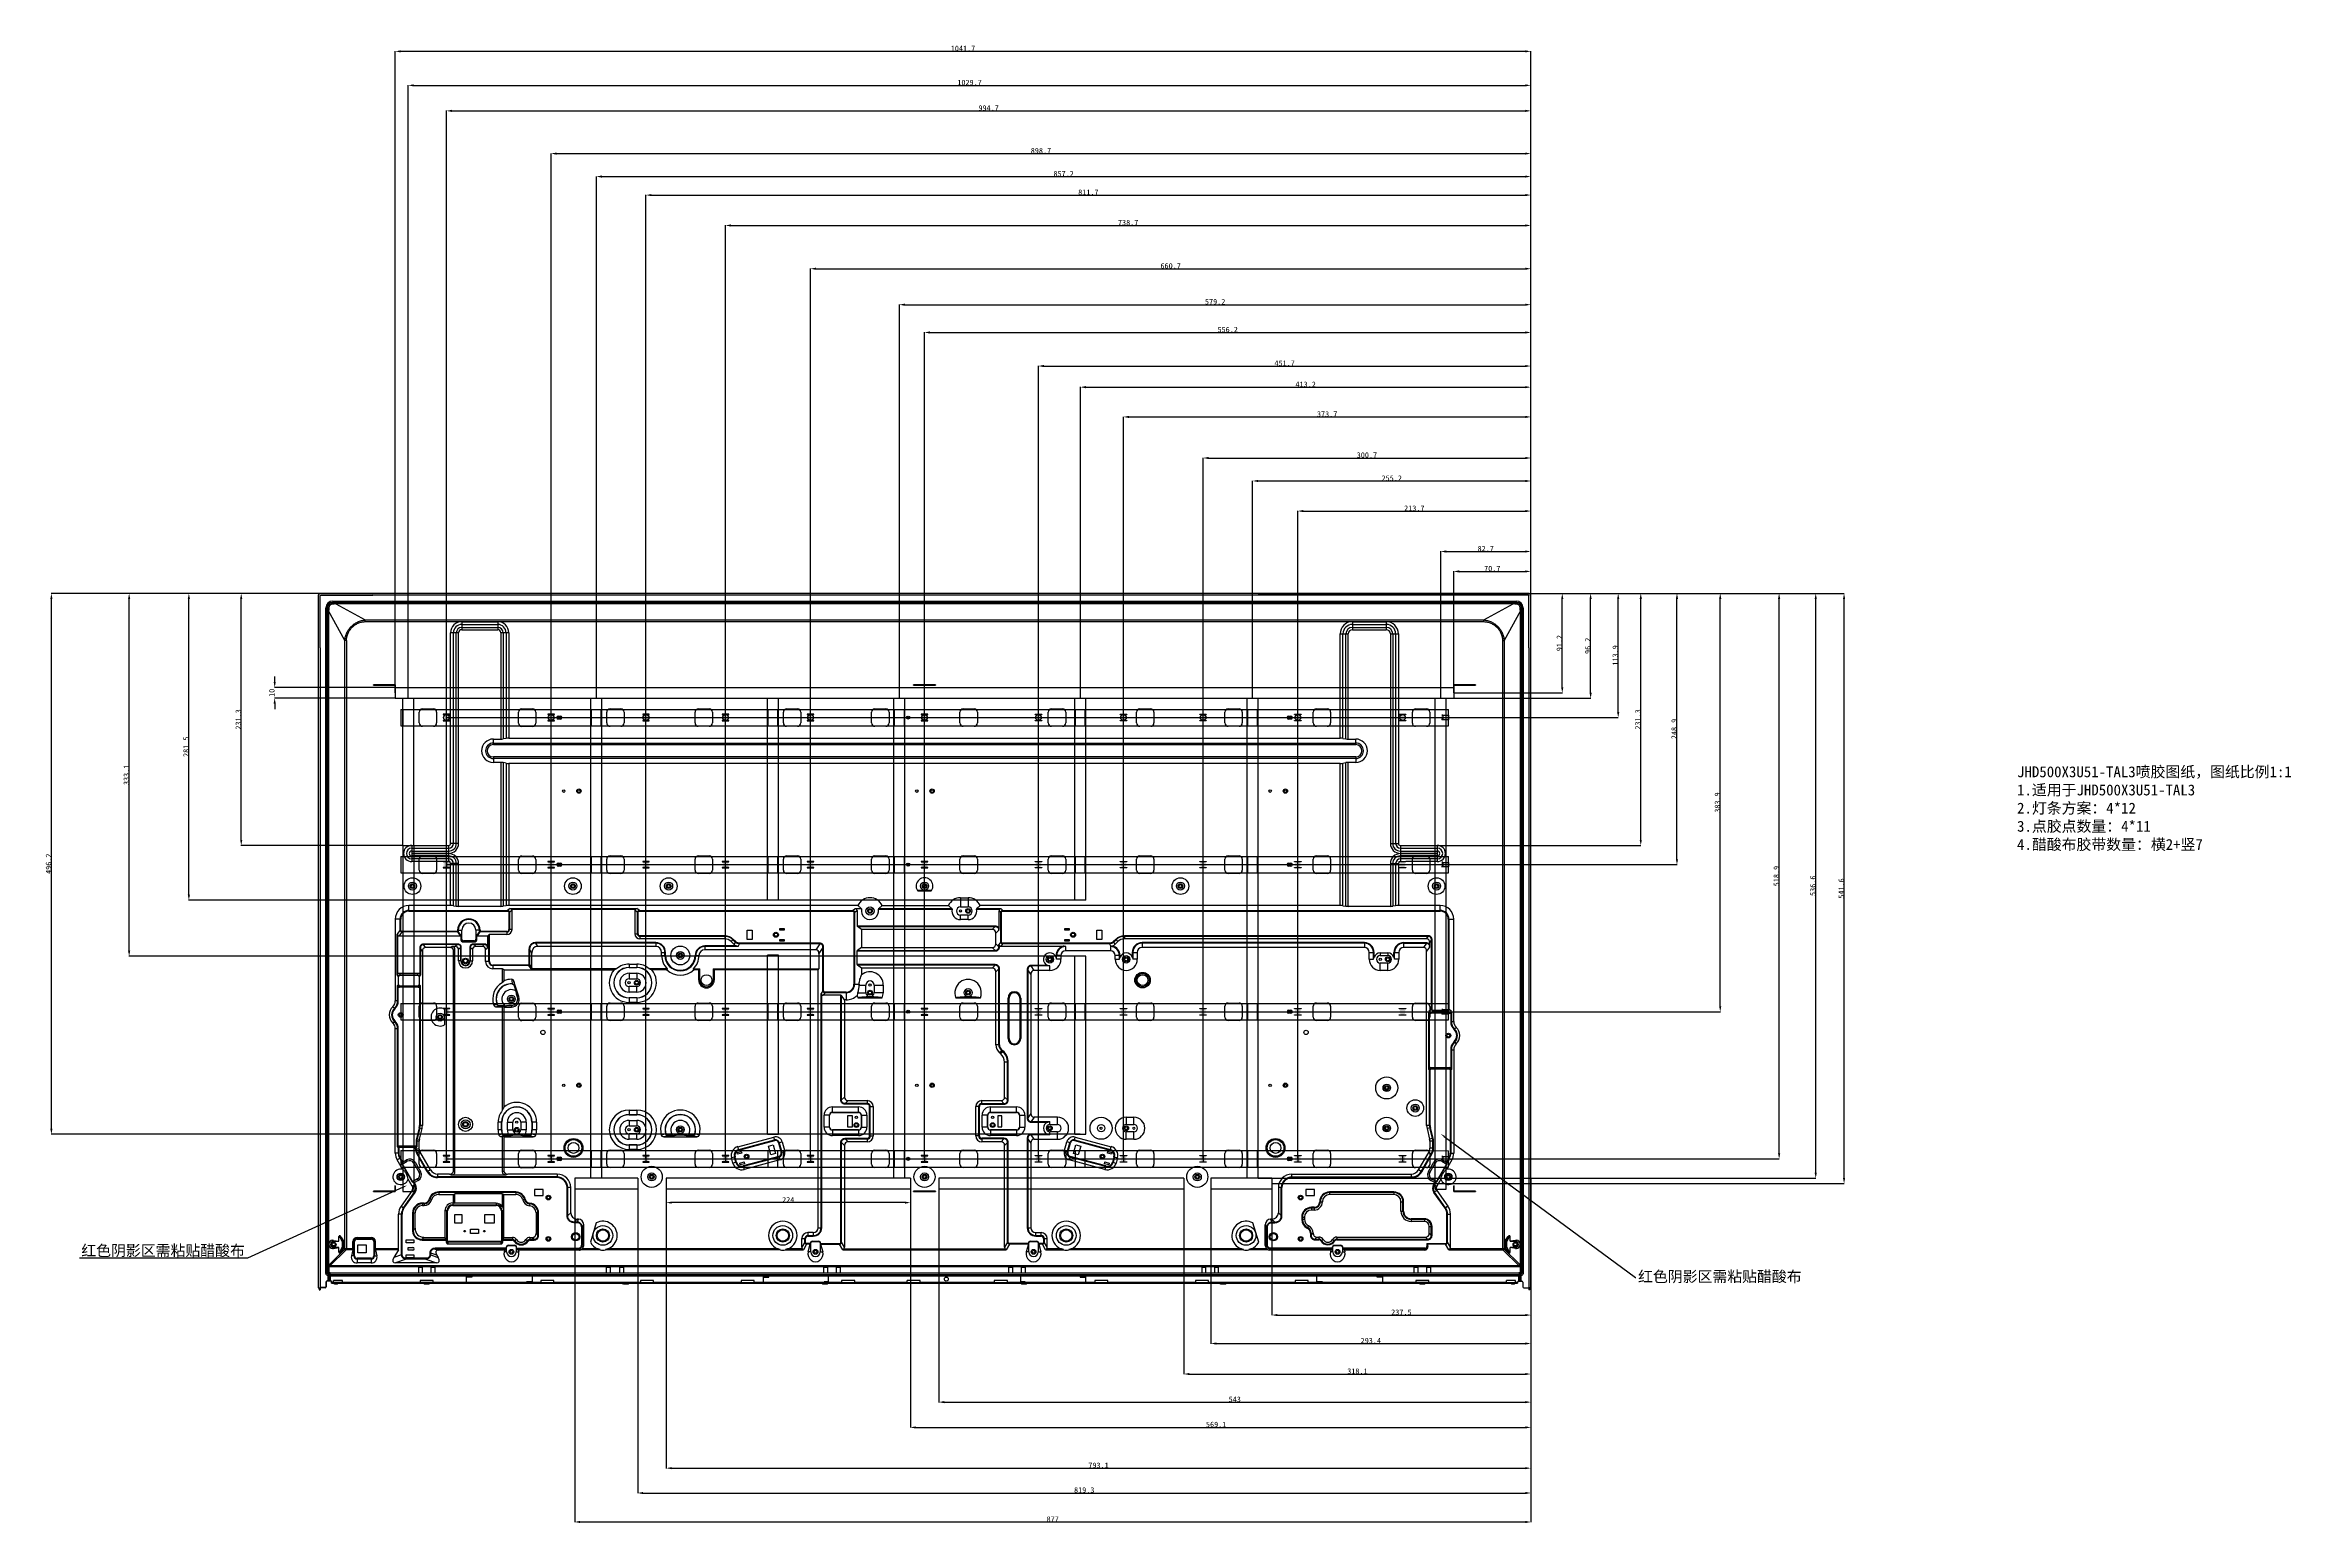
# Model space of a CAD drawing. Header units: millimetres. Extents: x 2012 to 4072, y 216 to 1572.
import ezdxf
from ezdxf import colors
from ezdxf.entities.mleader import LeaderData, LeaderLine
from ezdxf.math import Vec2, Vec3

# ---------------------------------------------------------------- set-up
doc = ezdxf.new("R2010")
doc.units = ezdxf.units.MM
doc.header["$LTSCALE"] = 46.255
doc.header["$PDMODE"] = 3
doc.header["$PDSIZE"] = 0.3125
doc.layers.get('0').update_dxf_attribs({"linetype": 'CONTINUOUS'})
doc.layers.get('Defpoints').update_dxf_attribs({"linetype": 'CONTINUOUS'})
doc.layers.add('02___PRT_ALL_AXES', color=7, linetype='CONTINUOUS')
doc.styles.get("Standard").update_dxf_attribs({"font": 'simfang.ttf'})
doc.dimstyles.new('DIMSTYLE_1', dxfattribs={"dimtxt": 5, "dimasz": 5, "dimexe": 0.18, "dimexo": 0.0625, "dimgap": 0.09, "dimtad": 1, "dimdec": 1, "dimdsep": 46, "dimtxsty": 'Standard', "dimblk": '_FILLED', "dimcen": 0.09, "dimclrt": 5, "dimadec": 0, "dimazin": 0, "dimtp": 0.5, "dimtm": 0.5, "dimtfac": 1, "dimtdec": 1, "dimtofl": 0, "dimtmove": 0, "dimatfit": 3, "dimldrblk": '_FILLED', "dimfxl": 1, "dimtolj": 1, "dimarcsym": 0})

# ---------------------------------------------------------------- blocks, each defined once
blk = doc.blocks.new('_FILLED')
at = {"color": 0, "linetype": 'ByBlock'}
blk.add_solid([(0, 0), (-1, 0.2), (-1, -0.2)], dxfattribs=at)
blk = doc.blocks.new('*D139')
at = {"color": 0, "lineweight": -2, "transparency": 16777216}
for p, q in [((3372.4, 1069), (3455, 1069)), ((3454.9, 960.1), (3454.9, 1064)), ((2380.2, 955.1), (3455, 955.1))]:
    blk.add_line(p, q, dxfattribs=at)
at = {"layer": 'Defpoints', "color": 0, "transparency": 16777216}
for p in [(3372.3, 1069), (3454.9, 1069), (2380.1, 955.1)]:
    blk.add_point(p, dxfattribs=at)
at = {"color": 0, "lineweight": -2, "transparency": 16777216, "xscale": 5, "yscale": 5, "zscale": 5}
for p, rotation in [((3454.9, 1069), 90), ((3454.9, 955.1), 270)]:
    blk.add_blockref('_FILLED', p, dxfattribs=dict(at, rotation=rotation))
at = {"color": 5, "transparency": 16777216, "insert": (3452.2, 1012.1), "char_height": 5, "attachment_point": 5, "rotation": 90}
blk.add_mtext('\\A1;113.9', dxfattribs=at)
blk = doc.blocks.new('*D140')
at = {"color": 0, "lineweight": -2, "transparency": 16777216}
for p, q in [((3372.4, 1069), (3509, 1069)), ((3508.8, 825.1), (3508.8, 1064)), ((2380.2, 820.1), (3509, 820.1))]:
    blk.add_line(p, q, dxfattribs=at)
at = {"layer": 'Defpoints', "color": 0, "transparency": 16777216}
for p in [(3372.3, 1069), (3508.8, 1069), (2380.1, 820.1)]:
    blk.add_point(p, dxfattribs=at)
at = {"color": 0, "lineweight": -2, "transparency": 16777216, "xscale": 5, "yscale": 5, "zscale": 5}
for p, rotation in [((3508.8, 1069), 90), ((3508.8, 820.1), 270)]:
    blk.add_blockref('_FILLED', p, dxfattribs=dict(at, rotation=rotation))
at = {"color": 5, "transparency": 16777216, "insert": (3506.2, 944.6), "char_height": 5, "attachment_point": 5, "rotation": 90}
blk.add_mtext('\\A1;248.9', dxfattribs=at)
blk = doc.blocks.new('*D141')
at = {"color": 0, "lineweight": -2, "transparency": 16777216}
for p, q in [((3257.2, 1069), (3548.7, 1069)), ((3548.5, 690.1), (3548.5, 1064)), ((2380.2, 685.1), (3548.7, 685.1))]:
    blk.add_line(p, q, dxfattribs=at)
at = {"layer": 'Defpoints', "color": 0, "transparency": 16777216}
for p in [(3257.1, 1069), (3548.5, 1069), (2380.1, 685.1)]:
    blk.add_point(p, dxfattribs=at)
at = {"color": 0, "lineweight": -2, "transparency": 16777216, "xscale": 5, "yscale": 5, "zscale": 5}
for p, rotation in [((3548.5, 1069), 90), ((3548.5, 685.1), 270)]:
    blk.add_blockref('_FILLED', p, dxfattribs=dict(at, rotation=rotation))
at = {"color": 5, "transparency": 16777216, "insert": (3545.9, 877.1), "char_height": 5, "attachment_point": 5, "rotation": 90}
blk.add_mtext('\\A1;383.9', dxfattribs=at)
blk = doc.blocks.new('*D142')
at = {"color": 0, "lineweight": -2, "transparency": 16777216}
for p, q in [((3257.2, 1069), (3602.7, 1069)), ((3602.5, 555.1), (3602.5, 1064)), ((2380.2, 550.1), (3602.7, 550.1))]:
    blk.add_line(p, q, dxfattribs=at)
at = {"layer": 'Defpoints', "color": 0, "transparency": 16777216}
for p in [(3257.1, 1069), (3602.5, 1069), (2380.1, 550.1)]:
    blk.add_point(p, dxfattribs=at)
at = {"color": 0, "lineweight": -2, "transparency": 16777216, "xscale": 5, "yscale": 5, "zscale": 5}
for p, rotation in [((3602.5, 1069), 90), ((3602.5, 550.1), 270)]:
    blk.add_blockref('_FILLED', p, dxfattribs=dict(at, rotation=rotation))
at = {"color": 5, "transparency": 16777216, "insert": (3599.9, 809.6), "char_height": 5, "attachment_point": 5, "rotation": 90}
blk.add_mtext('\\A1;518.9', dxfattribs=at)
blk = doc.blocks.new('*D143')
at = {"color": 0, "lineweight": -2, "transparency": 16777216}
for p, q in [((3161.1, 550.2), (3161.1, 1144.8)), ((3166.1, 1144.6), (3369.7, 1144.6)), ((3374.7, 550.2), (3374.7, 1144.8))]:
    blk.add_line(p, q, dxfattribs=at)
at = {"layer": 'Defpoints', "color": 0, "transparency": 16777216}
for p in [(3374.7, 1144.6), (3161.1, 550.1), (3374.7, 550.1)]:
    blk.add_point(p, dxfattribs=at)
at = {"color": 0, "lineweight": -2, "transparency": 16777216, "xscale": 5, "yscale": 5, "zscale": 5, "rotation": 180}
blk.add_blockref('_FILLED', (3161.1, 1144.6), dxfattribs=at)
at = {"color": 0, "lineweight": -2, "transparency": 16777216, "xscale": 5, "yscale": 5, "zscale": 5}
blk.add_blockref('_FILLED', (3374.7, 1144.6), dxfattribs=at)
at = {"color": 5, "transparency": 16777216, "insert": (3267.9, 1147.2), "char_height": 5, "attachment_point": 5}
blk.add_mtext('\\A1;213.7', dxfattribs=at)
blk = doc.blocks.new('*D145')
at = {"color": 0, "lineweight": -2, "transparency": 16777216}
for p, q in [((3074.1, 550.2), (3074.1, 1193.5)), ((3079.1, 1193.3), (3369.7, 1193.3)), ((3374.7, 550.2), (3374.7, 1193.5))]:
    blk.add_line(p, q, dxfattribs=at)
at = {"layer": 'Defpoints', "color": 0, "transparency": 16777216}
for p in [(3374.7, 1193.3), (3074.1, 550.1), (3374.7, 550.1)]:
    blk.add_point(p, dxfattribs=at)
at = {"color": 0, "lineweight": -2, "transparency": 16777216, "xscale": 5, "yscale": 5, "zscale": 5, "rotation": 180}
blk.add_blockref('_FILLED', (3074.1, 1193.3), dxfattribs=at)
at = {"color": 0, "lineweight": -2, "transparency": 16777216, "xscale": 5, "yscale": 5, "zscale": 5}
blk.add_blockref('_FILLED', (3374.7, 1193.3), dxfattribs=at)
at = {"color": 5, "transparency": 16777216, "insert": (3224.4, 1196), "char_height": 5, "attachment_point": 5}
blk.add_mtext('\\A1;300.7', dxfattribs=at)
blk = doc.blocks.new('*D146')
at = {"color": 0, "lineweight": -2, "transparency": 16777216}
for p, q in [((3001.1, 550.2), (3001.1, 1231.2)), ((3006.1, 1231), (3369.7, 1231)), ((3374.7, 550.2), (3374.7, 1231.2))]:
    blk.add_line(p, q, dxfattribs=at)
at = {"layer": 'Defpoints', "color": 0, "transparency": 16777216}
for p in [(3374.7, 1231), (3001.1, 550.1), (3374.7, 550.1)]:
    blk.add_point(p, dxfattribs=at)
at = {"color": 0, "lineweight": -2, "transparency": 16777216, "xscale": 5, "yscale": 5, "zscale": 5, "rotation": 180}
blk.add_blockref('_FILLED', (3001.1, 1231), dxfattribs=at)
at = {"color": 0, "lineweight": -2, "transparency": 16777216, "xscale": 5, "yscale": 5, "zscale": 5}
blk.add_blockref('_FILLED', (3374.7, 1231), dxfattribs=at)
at = {"color": 5, "transparency": 16777216, "insert": (3187.9, 1233.6), "char_height": 5, "attachment_point": 5}
blk.add_mtext('\\A1;373.7', dxfattribs=at)
blk = doc.blocks.new('*D147')
at = {"color": 0, "lineweight": -2, "transparency": 16777216}
for p, q in [((2923.1, 550.2), (2923.1, 1277.8)), ((2928.1, 1277.7), (3369.7, 1277.7)), ((3374.7, 550.2), (3374.7, 1277.8))]:
    blk.add_line(p, q, dxfattribs=at)
at = {"layer": 'Defpoints', "color": 0, "transparency": 16777216}
for p in [(3374.7, 1277.7), (2923.1, 550.1), (3374.7, 550.1)]:
    blk.add_point(p, dxfattribs=at)
at = {"color": 0, "lineweight": -2, "transparency": 16777216, "xscale": 5, "yscale": 5, "zscale": 5, "rotation": 180}
blk.add_blockref('_FILLED', (2923.1, 1277.7), dxfattribs=at)
at = {"color": 0, "lineweight": -2, "transparency": 16777216, "xscale": 5, "yscale": 5, "zscale": 5}
blk.add_blockref('_FILLED', (3374.7, 1277.7), dxfattribs=at)
at = {"color": 5, "transparency": 16777216, "insert": (3148.9, 1280.3), "char_height": 5, "attachment_point": 5}
blk.add_mtext('\\A1;451.7', dxfattribs=at)
blk = doc.blocks.new('*D148')
at = {"color": 0, "lineweight": -2, "transparency": 16777216}
for p, q in [((2818.6, 550.2), (2818.6, 1308.7)), ((2823.6, 1308.5), (3369.7, 1308.5)), ((3374.7, 550.2), (3374.7, 1308.7))]:
    blk.add_line(p, q, dxfattribs=at)
at = {"layer": 'Defpoints', "color": 0, "transparency": 16777216}
for p in [(3374.7, 1308.5), (2818.6, 550.1), (3374.7, 550.2)]:
    blk.add_point(p, dxfattribs=at)
at = {"color": 0, "lineweight": -2, "transparency": 16777216, "xscale": 5, "yscale": 5, "zscale": 5, "rotation": 180}
blk.add_blockref('_FILLED', (2818.6, 1308.5), dxfattribs=at)
at = {"color": 0, "lineweight": -2, "transparency": 16777216, "xscale": 5, "yscale": 5, "zscale": 5}
blk.add_blockref('_FILLED', (3374.7, 1308.5), dxfattribs=at)
at = {"color": 5, "transparency": 16777216, "insert": (3096.7, 1311.2), "char_height": 5, "attachment_point": 5}
blk.add_mtext('\\A1;556.2', dxfattribs=at)
blk = doc.blocks.new('*D149')
at = {"color": 0, "lineweight": -2, "transparency": 16777216}
for p, q in [((2714.1, 550.2), (2714.1, 1367.2)), ((2719.1, 1367), (3369.7, 1367)), ((3374.7, 550.3), (3374.7, 1367.2))]:
    blk.add_line(p, q, dxfattribs=at)
at = {"layer": 'Defpoints', "color": 0, "transparency": 16777216}
for p in [(3374.7, 1367), (2714.1, 550.1), (3374.7, 550.2)]:
    blk.add_point(p, dxfattribs=at)
at = {"color": 0, "lineweight": -2, "transparency": 16777216, "xscale": 5, "yscale": 5, "zscale": 5, "rotation": 180}
blk.add_blockref('_FILLED', (2714.1, 1367), dxfattribs=at)
at = {"color": 0, "lineweight": -2, "transparency": 16777216, "xscale": 5, "yscale": 5, "zscale": 5}
blk.add_blockref('_FILLED', (3374.7, 1367), dxfattribs=at)
at = {"color": 5, "transparency": 16777216, "insert": (3044.4, 1369.6), "char_height": 5, "attachment_point": 5}
blk.add_mtext('\\A1;660.7', dxfattribs=at)
blk = doc.blocks.new('*D150')
at = {"color": 0, "lineweight": -2, "transparency": 16777216}
for p, q in [((2636.1, 550.2), (2636.1, 1406.9)), ((2641.1, 1406.7), (3369.7, 1406.7)), ((3374.7, 550.2), (3374.7, 1406.9))]:
    blk.add_line(p, q, dxfattribs=at)
at = {"layer": 'Defpoints', "color": 0, "transparency": 16777216}
for p in [(3374.7, 1406.7), (2636.1, 550.1), (3374.7, 550.1)]:
    blk.add_point(p, dxfattribs=at)
at = {"color": 0, "lineweight": -2, "transparency": 16777216, "xscale": 5, "yscale": 5, "zscale": 5, "rotation": 180}
blk.add_blockref('_FILLED', (2636.1, 1406.7), dxfattribs=at)
at = {"color": 0, "lineweight": -2, "transparency": 16777216, "xscale": 5, "yscale": 5, "zscale": 5}
blk.add_blockref('_FILLED', (3374.7, 1406.7), dxfattribs=at)
at = {"color": 5, "transparency": 16777216, "insert": (3005.4, 1409.4), "char_height": 5, "attachment_point": 5}
blk.add_mtext('\\A1;738.7', dxfattribs=at)
blk = doc.blocks.new('*D151')
at = {"color": 0, "lineweight": -2, "transparency": 16777216}
for p, q in [((2563.1, 550.2), (2563.1, 1434.8)), ((2568.1, 1434.6), (3369.7, 1434.6)), ((3374.7, 550.2), (3374.7, 1434.8))]:
    blk.add_line(p, q, dxfattribs=at)
at = {"layer": 'Defpoints', "color": 0, "transparency": 16777216}
for p in [(3374.7, 1434.6), (2563.1, 550.1), (3374.7, 550.1)]:
    blk.add_point(p, dxfattribs=at)
at = {"color": 0, "lineweight": -2, "transparency": 16777216, "xscale": 5, "yscale": 5, "zscale": 5, "rotation": 180}
blk.add_blockref('_FILLED', (2563.1, 1434.6), dxfattribs=at)
at = {"color": 0, "lineweight": -2, "transparency": 16777216, "xscale": 5, "yscale": 5, "zscale": 5}
blk.add_blockref('_FILLED', (3374.7, 1434.6), dxfattribs=at)
at = {"color": 5, "transparency": 16777216, "insert": (2968.9, 1437.2), "char_height": 5, "attachment_point": 5}
blk.add_mtext('\\A1;811.7', dxfattribs=at)
blk = doc.blocks.new('*D152')
at = {"color": 0, "lineweight": -2, "transparency": 16777216}
for p, q in [((2476.1, 550.2), (2476.1, 1472.8)), ((2481.1, 1472.7), (3369.7, 1472.7)), ((3374.7, 550.2), (3374.7, 1472.8))]:
    blk.add_line(p, q, dxfattribs=at)
at = {"layer": 'Defpoints', "color": 0, "transparency": 16777216}
for p in [(3374.7, 1472.7), (2476.1, 550.1), (3374.7, 550.1)]:
    blk.add_point(p, dxfattribs=at)
at = {"color": 0, "lineweight": -2, "transparency": 16777216, "xscale": 5, "yscale": 5, "zscale": 5, "rotation": 180}
blk.add_blockref('_FILLED', (2476.1, 1472.7), dxfattribs=at)
at = {"color": 0, "lineweight": -2, "transparency": 16777216, "xscale": 5, "yscale": 5, "zscale": 5}
blk.add_blockref('_FILLED', (3374.7, 1472.7), dxfattribs=at)
at = {"color": 5, "transparency": 16777216, "insert": (2925.4, 1475.3), "char_height": 5, "attachment_point": 5}
blk.add_mtext('\\A1;898.7', dxfattribs=at)
blk = doc.blocks.new('*D153')
at = {"color": 0, "lineweight": -2, "transparency": 16777216}
for p, q in [((2380.1, 547.5), (2380.1, 1512.1)), ((2385.1, 1511.9), (3369.7, 1511.9)), ((3374.7, 550.2), (3374.7, 1512.1))]:
    blk.add_line(p, q, dxfattribs=at)
at = {"layer": 'Defpoints', "color": 0, "transparency": 16777216}
for p in [(3374.7, 1511.9), (2380.1, 547.4), (3374.7, 550.1)]:
    blk.add_point(p, dxfattribs=at)
at = {"color": 0, "lineweight": -2, "transparency": 16777216, "xscale": 5, "yscale": 5, "zscale": 5, "rotation": 180}
blk.add_blockref('_FILLED', (2380.1, 1511.9), dxfattribs=at)
at = {"color": 0, "lineweight": -2, "transparency": 16777216, "xscale": 5, "yscale": 5, "zscale": 5}
blk.add_blockref('_FILLED', (3374.7, 1511.9), dxfattribs=at)
at = {"color": 5, "transparency": 16777216, "insert": (2877.4, 1514.5), "char_height": 5, "attachment_point": 5}
blk.add_mtext('\\A1;994.7', dxfattribs=at)
blk = doc.blocks.new('*D154')
at = {"color": 0, "lineweight": -2, "transparency": 16777216}
for p, q in [((2222.5, 987.8), (2222.5, 992.8)), ((2333, 982.8), (2222.3, 982.8)), ((2333, 972.8), (2222.3, 972.8)), ((2222.5, 967.8), (2222.5, 962.8))]:
    blk.add_line(p, q, dxfattribs=at)
at = {"layer": 'Defpoints', "color": 0, "transparency": 16777216}
for p in [(2222.5, 972.8), (2333.1, 982.8), (2333.1, 972.8)]:
    blk.add_point(p, dxfattribs=at)
at = {"color": 0, "lineweight": -2, "transparency": 16777216, "xscale": 5, "yscale": 5, "zscale": 5}
for p, rotation in [((2222.5, 982.8), 270), ((2222.5, 972.8), 90)]:
    blk.add_blockref('_FILLED', p, dxfattribs=dict(at, rotation=rotation))
at = {"color": 5, "transparency": 16777216, "insert": (2219.9, 977.8), "char_height": 5, "attachment_point": 5, "rotation": 90}
blk.add_mtext('\\A1;10', dxfattribs=at)
blk = doc.blocks.new('*D155')
at = {"color": 0, "lineweight": -2, "transparency": 16777216}
for p, q in [((3304.2, 1069), (3403.7, 1069)), ((3403.6, 982.8), (3403.6, 1064)), ((3304.2, 977.8), (3403.7, 977.8))]:
    blk.add_line(p, q, dxfattribs=at)
at = {"layer": 'Defpoints', "color": 0, "transparency": 16777216}
for p in [(3304.1, 1069), (3403.6, 1069), (3304.1, 977.8)]:
    blk.add_point(p, dxfattribs=at)
at = {"color": 0, "lineweight": -2, "transparency": 16777216, "xscale": 5, "yscale": 5, "zscale": 5}
for p, rotation in [((3403.6, 1069), 90), ((3403.6, 977.8), 270)]:
    blk.add_blockref('_FILLED', p, dxfattribs=dict(at, rotation=rotation))
at = {"color": 5, "transparency": 16777216, "insert": (3400.9, 1023.4), "char_height": 5, "attachment_point": 5, "rotation": 90}
blk.add_mtext('\\A1;91.2', dxfattribs=at)
blk = doc.blocks.new('*D156')
at = {"color": 0, "lineweight": -2, "transparency": 16777216}
for p, q in [((3372.4, 1069), (3662.3, 1069)), ((3662.1, 532.4), (3662.1, 1064)), ((3137.2, 527.4), (3662.3, 527.4))]:
    blk.add_line(p, q, dxfattribs=at)
at = {"layer": 'Defpoints', "color": 0, "transparency": 16777216}
for p in [(3372.3, 1069), (3662.1, 1069), (3137.2, 527.4)]:
    blk.add_point(p, dxfattribs=at)
at = {"color": 0, "lineweight": -2, "transparency": 16777216, "xscale": 5, "yscale": 5, "zscale": 5}
for p, rotation in [((3662.1, 1069), 90), ((3662.1, 527.4), 270)]:
    blk.add_blockref('_FILLED', p, dxfattribs=dict(at, rotation=rotation))
at = {"color": 5, "transparency": 16777216, "insert": (3659.5, 798.2), "char_height": 5, "attachment_point": 5, "rotation": 90}
blk.add_mtext('\\A1;541.6', dxfattribs=at)
blk = doc.blocks.new('*D157')
at = {"color": 0, "lineweight": -2, "transparency": 16777216}
for p, q in [((3304.2, 1069), (3429.8, 1069)), ((3429.6, 977.8), (3429.6, 1064)), ((3304.2, 972.8), (3429.8, 972.8))]:
    blk.add_line(p, q, dxfattribs=at)
at = {"layer": 'Defpoints', "color": 0, "transparency": 16777216}
for p in [(3304.1, 1069), (3429.6, 1069), (3304.1, 972.8)]:
    blk.add_point(p, dxfattribs=at)
at = {"color": 0, "lineweight": -2, "transparency": 16777216, "xscale": 5, "yscale": 5, "zscale": 5}
for p, rotation in [((3429.6, 1069), 90), ((3429.6, 972.8), 270)]:
    blk.add_blockref('_FILLED', p, dxfattribs=dict(at, rotation=rotation))
at = {"color": 5, "transparency": 16777216, "insert": (3427, 1020.9), "char_height": 5, "attachment_point": 5, "rotation": 90}
blk.add_mtext('\\A1;96.2', dxfattribs=at)
blk = doc.blocks.new('*D158')
at = {"color": 0, "lineweight": -2, "transparency": 16777216}
for p, q in [((3297.2, 1069), (3475.8, 1069)), ((3475.6, 842.8), (3475.6, 1064)), ((3297.2, 837.8), (3475.8, 837.8))]:
    blk.add_line(p, q, dxfattribs=at)
at = {"layer": 'Defpoints', "color": 0, "transparency": 16777216}
for p in [(3297.1, 1069), (3475.6, 1069), (3297.1, 837.8)]:
    blk.add_point(p, dxfattribs=at)
at = {"color": 0, "lineweight": -2, "transparency": 16777216, "xscale": 5, "yscale": 5, "zscale": 5}
for p, rotation in [((3475.6, 1069), 90), ((3475.6, 837.8), 270)]:
    blk.add_blockref('_FILLED', p, dxfattribs=dict(at, rotation=rotation))
at = {"color": 5, "transparency": 16777216, "insert": (3473, 953.4), "char_height": 5, "attachment_point": 5, "rotation": 90}
blk.add_mtext('\\A1;231.3', dxfattribs=at)
blk = doc.blocks.new('*D159')
at = {"color": 0, "lineweight": -2, "transparency": 16777216}
for p, q in [((3124.7, 1069), (3636.3, 1069)), ((3636.1, 537.4), (3636.1, 1064)), ((3124.7, 532.4), (3636.3, 532.4))]:
    blk.add_line(p, q, dxfattribs=at)
at = {"layer": 'Defpoints', "color": 0, "transparency": 16777216}
for p in [(3124.6, 1069), (3636.1, 1069), (3124.6, 532.4)]:
    blk.add_point(p, dxfattribs=at)
at = {"color": 0, "lineweight": -2, "transparency": 16777216, "xscale": 5, "yscale": 5, "zscale": 5}
for p, rotation in [((3636.1, 1069), 90), ((3636.1, 532.4), 270)]:
    blk.add_blockref('_FILLED', p, dxfattribs=dict(at, rotation=rotation))
at = {"color": 5, "transparency": 16777216, "insert": (3633.5, 800.7), "char_height": 5, "attachment_point": 5, "rotation": 90}
blk.add_mtext('\\A1;536.6', dxfattribs=at)
blk = doc.blocks.new('*D160')
at = {"color": 0, "lineweight": -2, "transparency": 16777216}
for p, q in [((2340, 1069), (2191.6, 1069)), ((2191.8, 842.8), (2191.8, 1064)), ((2340, 837.8), (2191.6, 837.8))]:
    blk.add_line(p, q, dxfattribs=at)
at = {"layer": 'Defpoints', "color": 0, "transparency": 16777216}
for p in [(2191.8, 1069), (2340.1, 1069), (2340.1, 837.8)]:
    blk.add_point(p, dxfattribs=at)
at = {"color": 0, "lineweight": -2, "transparency": 16777216, "xscale": 5, "yscale": 5, "zscale": 5}
for p, rotation in [((2191.8, 1069), 90), ((2191.8, 837.8), 270)]:
    blk.add_blockref('_FILLED', p, dxfattribs=dict(at, rotation=rotation))
at = {"color": 5, "transparency": 16777216, "insert": (2189.1, 953.4), "char_height": 5, "attachment_point": 5, "rotation": 90}
blk.add_mtext('\\A1;231.3', dxfattribs=at)
blk = doc.blocks.new('*D161')
at = {"color": 0, "lineweight": -2, "transparency": 16777216}
for p, q in [((2961.5, 1069), (2143.6, 1069)), ((2143.8, 792.5), (2143.8, 1064)), ((2961.5, 787.5), (2143.6, 787.5))]:
    blk.add_line(p, q, dxfattribs=at)
at = {"layer": 'Defpoints', "color": 0, "transparency": 16777216}
for p in [(2143.8, 1069), (2961.6, 1069), (2961.6, 787.5)]:
    blk.add_point(p, dxfattribs=at)
at = {"color": 0, "lineweight": -2, "transparency": 16777216, "xscale": 5, "yscale": 5, "zscale": 5}
for p, rotation in [((2143.8, 1069), 90), ((2143.8, 787.5), 270)]:
    blk.add_blockref('_FILLED', p, dxfattribs=dict(at, rotation=rotation))
at = {"color": 5, "transparency": 16777216, "insert": (2141.2, 928.3), "char_height": 5, "attachment_point": 5, "rotation": 90}
blk.add_mtext('\\A1;281.5', dxfattribs=at)
blk = doc.blocks.new('*D162')
at = {"color": 0, "lineweight": -2, "transparency": 16777216}
for p, q in [((2961.5, 1069), (2088.8, 1069)), ((2089, 741), (2089, 1064)), ((2961.5, 736), (2088.8, 736))]:
    blk.add_line(p, q, dxfattribs=at)
at = {"layer": 'Defpoints', "color": 0, "transparency": 16777216}
for p in [(2089, 1069), (2961.6, 1069), (2961.6, 736)]:
    blk.add_point(p, dxfattribs=at)
at = {"color": 0, "lineweight": -2, "transparency": 16777216, "xscale": 5, "yscale": 5, "zscale": 5}
for p, rotation in [((2089, 1069), 90), ((2089, 736), 270)]:
    blk.add_blockref('_FILLED', p, dxfattribs=dict(at, rotation=rotation))
at = {"color": 5, "transparency": 16777216, "insert": (2086.4, 902.5), "char_height": 5, "attachment_point": 5, "rotation": 90}
blk.add_mtext('\\A1;333.1', dxfattribs=at)
blk = doc.blocks.new('*D163')
at = {"color": 0, "lineweight": -2, "transparency": 16777216}
for p, q in [((3304.1, 977.9), (3304.1, 1089.4)), ((3309.1, 1089.2), (3369.7, 1089.2)), ((3374.7, 977.9), (3374.7, 1089.4))]:
    blk.add_line(p, q, dxfattribs=at)
at = {"layer": 'Defpoints', "color": 0, "transparency": 16777216}
for p in [(3374.7, 1089.2), (3304.1, 977.8), (3374.7, 977.8)]:
    blk.add_point(p, dxfattribs=at)
at = {"color": 0, "lineweight": -2, "transparency": 16777216, "xscale": 5, "yscale": 5, "zscale": 5, "rotation": 180}
blk.add_blockref('_FILLED', (3304.1, 1089.2), dxfattribs=at)
at = {"color": 0, "lineweight": -2, "transparency": 16777216, "xscale": 5, "yscale": 5, "zscale": 5}
blk.add_blockref('_FILLED', (3374.7, 1089.2), dxfattribs=at)
at = {"color": 5, "transparency": 16777216, "insert": (3339.4, 1091.8), "char_height": 5, "attachment_point": 5}
blk.add_mtext('\\A1;70.7', dxfattribs=at)
blk = doc.blocks.new('*D164')
at = {"color": 0, "lineweight": -2, "transparency": 16777216}
for p, q in [((2333.1, 977.9), (2333.1, 1566.7)), ((3369.7, 1566.5), (2338.1, 1566.5)), ((3374.7, 977.9), (3374.7, 1566.7))]:
    blk.add_line(p, q, dxfattribs=at)
at = {"layer": 'Defpoints', "color": 0, "transparency": 16777216}
for p in [(2333.1, 1566.5), (2333.1, 977.8), (3374.7, 977.8)]:
    blk.add_point(p, dxfattribs=at)
at = {"color": 0, "lineweight": -2, "transparency": 16777216, "xscale": 5, "yscale": 5, "zscale": 5, "rotation": 180}
blk.add_blockref('_FILLED', (2333.1, 1566.5), dxfattribs=at)
at = {"color": 0, "lineweight": -2, "transparency": 16777216, "xscale": 5, "yscale": 5, "zscale": 5}
blk.add_blockref('_FILLED', (3374.7, 1566.5), dxfattribs=at)
at = {"color": 5, "transparency": 16777216, "insert": (2853.9, 1569.2), "char_height": 5, "attachment_point": 5}
blk.add_mtext('\\A1;1041.7', dxfattribs=at)
blk = doc.blocks.new('*D165')
at = {"color": 0, "lineweight": -2, "transparency": 16777216}
for p, q in [((3137.2, 527.3), (3137.2, 406.5)), ((3374.7, 527.3), (3374.7, 406.5)), ((3142.2, 406.7), (3369.7, 406.7))]:
    blk.add_line(p, q, dxfattribs=at)
at = {"layer": 'Defpoints', "color": 0, "transparency": 16777216}
for p in [(3137.2, 527.4), (3374.7, 527.4), (3374.7, 406.7)]:
    blk.add_point(p, dxfattribs=at)
at = {"color": 0, "lineweight": -2, "transparency": 16777216, "xscale": 5, "yscale": 5, "zscale": 5, "rotation": 180}
blk.add_blockref('_FILLED', (3137.2, 406.7), dxfattribs=at)
at = {"color": 0, "lineweight": -2, "transparency": 16777216, "xscale": 5, "yscale": 5, "zscale": 5}
blk.add_blockref('_FILLED', (3374.7, 406.7), dxfattribs=at)
at = {"color": 5, "transparency": 16777216, "insert": (3256, 409.3), "char_height": 5, "attachment_point": 5}
blk.add_mtext('\\A1;237.5', dxfattribs=at)
blk = doc.blocks.new('*D166')
at = {"color": 0, "lineweight": -2, "transparency": 16777216}
for p, q in [((3081.3, 527.3), (3081.3, 380.4)), ((3374.7, 527.3), (3374.7, 380.4)), ((3086.3, 380.6), (3369.7, 380.6))]:
    blk.add_line(p, q, dxfattribs=at)
at = {"layer": 'Defpoints', "color": 0, "transparency": 16777216}
for p in [(3081.3, 527.4), (3374.7, 527.3), (3374.7, 380.6)]:
    blk.add_point(p, dxfattribs=at)
at = {"color": 0, "lineweight": -2, "transparency": 16777216, "xscale": 5, "yscale": 5, "zscale": 5, "rotation": 180}
blk.add_blockref('_FILLED', (3081.3, 380.6), dxfattribs=at)
at = {"color": 0, "lineweight": -2, "transparency": 16777216, "xscale": 5, "yscale": 5, "zscale": 5}
blk.add_blockref('_FILLED', (3374.7, 380.6), dxfattribs=at)
at = {"color": 5, "transparency": 16777216, "insert": (3228, 383.2), "char_height": 5, "attachment_point": 5}
blk.add_mtext('\\A1;293.4', dxfattribs=at)
blk = doc.blocks.new('*D167')
at = {"color": 0, "lineweight": -2, "transparency": 16777216}
for p, q in [((3056.6, 527.3), (3056.6, 352.4)), ((3374.7, 527.2), (3374.7, 352.4)), ((3061.6, 352.6), (3369.7, 352.6))]:
    blk.add_line(p, q, dxfattribs=at)
at = {"layer": 'Defpoints', "color": 0, "transparency": 16777216}
for p in [(3056.6, 527.4), (3374.7, 527.3), (3374.7, 352.6)]:
    blk.add_point(p, dxfattribs=at)
at = {"color": 0, "lineweight": -2, "transparency": 16777216, "xscale": 5, "yscale": 5, "zscale": 5, "rotation": 180}
blk.add_blockref('_FILLED', (3056.6, 352.6), dxfattribs=at)
at = {"color": 0, "lineweight": -2, "transparency": 16777216, "xscale": 5, "yscale": 5, "zscale": 5}
blk.add_blockref('_FILLED', (3374.7, 352.6), dxfattribs=at)
at = {"color": 5, "transparency": 16777216, "insert": (3215.7, 355.2), "char_height": 5, "attachment_point": 5}
blk.add_mtext('\\A1;318.1', dxfattribs=at)
blk = doc.blocks.new('*D168')
at = {"color": 0, "lineweight": -2, "transparency": 16777216}
for p, q in [((2831.7, 527.3), (2831.7, 326.6)), ((3374.7, 527.1), (3374.7, 326.6)), ((2836.7, 326.8), (3369.7, 326.8))]:
    blk.add_line(p, q, dxfattribs=at)
at = {"layer": 'Defpoints', "color": 0, "transparency": 16777216}
for p in [(2831.7, 527.4), (3374.7, 527.2), (3374.7, 326.8)]:
    blk.add_point(p, dxfattribs=at)
at = {"color": 0, "lineweight": -2, "transparency": 16777216, "xscale": 5, "yscale": 5, "zscale": 5, "rotation": 180}
blk.add_blockref('_FILLED', (2831.7, 326.8), dxfattribs=at)
at = {"color": 0, "lineweight": -2, "transparency": 16777216, "xscale": 5, "yscale": 5, "zscale": 5}
blk.add_blockref('_FILLED', (3374.7, 326.8), dxfattribs=at)
at = {"color": 5, "transparency": 16777216, "insert": (3103.2, 329.4), "char_height": 5, "attachment_point": 5}
blk.add_mtext('\\A1;543', dxfattribs=at)
blk = doc.blocks.new('*D169')
at = {"color": 0, "lineweight": -2, "transparency": 16777216}
for p, q in [((2805.6, 527.3), (2805.6, 303.5)), ((3374.7, 527.3), (3374.7, 303.5)), ((2810.6, 303.6), (3369.7, 303.6))]:
    blk.add_line(p, q, dxfattribs=at)
at = {"layer": 'Defpoints', "color": 0, "transparency": 16777216}
for p in [(2805.6, 527.4), (3374.7, 527.3), (3374.7, 303.6)]:
    blk.add_point(p, dxfattribs=at)
at = {"color": 0, "lineweight": -2, "transparency": 16777216, "xscale": 5, "yscale": 5, "zscale": 5, "rotation": 180}
blk.add_blockref('_FILLED', (2805.6, 303.6), dxfattribs=at)
at = {"color": 0, "lineweight": -2, "transparency": 16777216, "xscale": 5, "yscale": 5, "zscale": 5}
blk.add_blockref('_FILLED', (3374.7, 303.6), dxfattribs=at)
at = {"color": 5, "transparency": 16777216, "insert": (3086.1, 306.3), "char_height": 5, "attachment_point": 5}
blk.add_mtext('\\A1;569.1', dxfattribs=at)
blk = doc.blocks.new('*D170')
at = {"color": 0, "lineweight": -2, "transparency": 16777216}
for p, q in [((2581.7, 527.3), (2581.7, 266)), ((3374.7, 527.3), (3374.7, 266)), ((2586.7, 266.2), (3369.7, 266.2))]:
    blk.add_line(p, q, dxfattribs=at)
at = {"layer": 'Defpoints', "color": 0, "transparency": 16777216}
for p in [(2581.7, 527.4), (3374.7, 527.4), (3374.7, 266.2)]:
    blk.add_point(p, dxfattribs=at)
at = {"color": 0, "lineweight": -2, "transparency": 16777216, "xscale": 5, "yscale": 5, "zscale": 5, "rotation": 180}
blk.add_blockref('_FILLED', (2581.7, 266.2), dxfattribs=at)
at = {"color": 0, "lineweight": -2, "transparency": 16777216, "xscale": 5, "yscale": 5, "zscale": 5}
blk.add_blockref('_FILLED', (3374.7, 266.2), dxfattribs=at)
at = {"color": 5, "transparency": 16777216, "insert": (2978.2, 268.8), "char_height": 5, "attachment_point": 5}
blk.add_mtext('\\A1;793.1', dxfattribs=at)
blk = doc.blocks.new('*D171')
at = {"color": 0, "lineweight": -2, "transparency": 16777216}
for p, q in [((2555.5, 527.3), (2555.5, 243.3)), ((3374.7, 527.3), (3374.7, 243.3)), ((2560.5, 243.4), (3369.7, 243.4))]:
    blk.add_line(p, q, dxfattribs=at)
at = {"layer": 'Defpoints', "color": 0, "transparency": 16777216}
for p in [(2555.5, 527.4), (3374.7, 527.4), (3374.7, 243.4)]:
    blk.add_point(p, dxfattribs=at)
at = {"color": 0, "lineweight": -2, "transparency": 16777216, "xscale": 5, "yscale": 5, "zscale": 5, "rotation": 180}
blk.add_blockref('_FILLED', (2555.5, 243.4), dxfattribs=at)
at = {"color": 0, "lineweight": -2, "transparency": 16777216, "xscale": 5, "yscale": 5, "zscale": 5}
blk.add_blockref('_FILLED', (3374.7, 243.4), dxfattribs=at)
at = {"color": 5, "transparency": 16777216, "insert": (2965.1, 246.1), "char_height": 5, "attachment_point": 5}
blk.add_mtext('\\A1;819.3', dxfattribs=at)
blk = doc.blocks.new('*D172')
at = {"color": 0, "lineweight": -2, "transparency": 16777216}
for p, q in [((2497.7, 527.3), (2497.7, 216.6)), ((3374.7, 532.3), (3374.7, 216.6)), ((2502.7, 216.8), (3369.7, 216.8))]:
    blk.add_line(p, q, dxfattribs=at)
at = {"layer": 'Defpoints', "color": 0, "transparency": 16777216}
for p in [(2497.7, 527.4), (3374.7, 532.4), (3374.7, 216.8)]:
    blk.add_point(p, dxfattribs=at)
at = {"color": 0, "lineweight": -2, "transparency": 16777216, "xscale": 5, "yscale": 5, "zscale": 5, "rotation": 180}
blk.add_blockref('_FILLED', (2497.7, 216.8), dxfattribs=at)
at = {"color": 0, "lineweight": -2, "transparency": 16777216, "xscale": 5, "yscale": 5, "zscale": 5}
blk.add_blockref('_FILLED', (3374.7, 216.8), dxfattribs=at)
at = {"color": 5, "transparency": 16777216, "insert": (2936.2, 219.4), "char_height": 5, "attachment_point": 5}
blk.add_mtext('\\A1;877', dxfattribs=at)
blk = doc.blocks.new('*D173')
at = {"color": 0, "lineweight": -2, "transparency": 16777216}
for p, q in [((2961.5, 1069), (2017.5, 1069)), ((2017.7, 577.8), (2017.7, 1064)), ((2961.5, 572.8), (2017.5, 572.8))]:
    blk.add_line(p, q, dxfattribs=at)
at = {"layer": 'Defpoints', "color": 0, "transparency": 16777216}
for p in [(2017.7, 1069), (2961.5, 1069), (2961.6, 572.8)]:
    blk.add_point(p, dxfattribs=at)
at = {"color": 0, "lineweight": -2, "transparency": 16777216, "xscale": 5, "yscale": 5, "zscale": 5}
for p, rotation in [((2017.7, 1069), 90), ((2017.7, 572.8), 270)]:
    blk.add_blockref('_FILLED', p, dxfattribs=dict(at, rotation=rotation))
at = {"color": 5, "transparency": 16777216, "insert": (2015, 820.9), "char_height": 5, "attachment_point": 5, "rotation": 90}
blk.add_mtext('\\A1;496.2', dxfattribs=at)
blk = doc.blocks.new('*D174')
at = {"color": 0, "lineweight": -2, "transparency": 16777216}
for p, q in [((3292.1, 972.9), (3292.1, 1107.7)), ((3297.1, 1107.5), (3369.7, 1107.5)), ((3374.7, 972.9), (3374.7, 1107.7))]:
    blk.add_line(p, q, dxfattribs=at)
at = {"layer": 'Defpoints', "color": 0, "transparency": 16777216}
for p in [(3374.7, 1107.5), (3292.1, 972.8), (3374.7, 972.8)]:
    blk.add_point(p, dxfattribs=at)
at = {"color": 0, "lineweight": -2, "transparency": 16777216, "xscale": 5, "yscale": 5, "zscale": 5, "rotation": 180}
blk.add_blockref('_FILLED', (3292.1, 1107.5), dxfattribs=at)
at = {"color": 0, "lineweight": -2, "transparency": 16777216, "xscale": 5, "yscale": 5, "zscale": 5}
blk.add_blockref('_FILLED', (3374.7, 1107.5), dxfattribs=at)
at = {"color": 5, "transparency": 16777216, "insert": (3333.4, 1110.1), "char_height": 5, "attachment_point": 5}
blk.add_mtext('\\A1;82.7', dxfattribs=at)
blk = doc.blocks.new('*D175')
at = {"color": 0, "lineweight": -2, "transparency": 16777216}
for p, q in [((3119.6, 972.9), (3119.6, 1172.4)), ((3124.6, 1172.2), (3369.7, 1172.2)), ((3374.7, 972.9), (3374.7, 1172.4))]:
    blk.add_line(p, q, dxfattribs=at)
at = {"layer": 'Defpoints', "color": 0, "transparency": 16777216}
for p in [(3374.7, 1172.2), (3119.6, 972.8), (3374.7, 972.8)]:
    blk.add_point(p, dxfattribs=at)
at = {"color": 0, "lineweight": -2, "transparency": 16777216, "xscale": 5, "yscale": 5, "zscale": 5, "rotation": 180}
blk.add_blockref('_FILLED', (3119.6, 1172.2), dxfattribs=at)
at = {"color": 0, "lineweight": -2, "transparency": 16777216, "xscale": 5, "yscale": 5, "zscale": 5}
blk.add_blockref('_FILLED', (3374.7, 1172.2), dxfattribs=at)
at = {"color": 5, "transparency": 16777216, "insert": (3247.2, 1174.8), "char_height": 5, "attachment_point": 5}
blk.add_mtext('\\A1;255.2', dxfattribs=at)
blk = doc.blocks.new('*D176')
at = {"color": 0, "lineweight": -2, "transparency": 16777216}
for p, q in [((2961.6, 972.9), (2961.6, 1258.5)), ((2966.6, 1258.3), (3369.7, 1258.3)), ((3374.7, 972.9), (3374.7, 1258.5))]:
    blk.add_line(p, q, dxfattribs=at)
at = {"layer": 'Defpoints', "color": 0, "transparency": 16777216}
for p in [(3374.7, 1258.3), (2961.6, 972.8), (3374.7, 972.8)]:
    blk.add_point(p, dxfattribs=at)
at = {"color": 0, "lineweight": -2, "transparency": 16777216, "xscale": 5, "yscale": 5, "zscale": 5, "rotation": 180}
blk.add_blockref('_FILLED', (2961.6, 1258.3), dxfattribs=at)
at = {"color": 0, "lineweight": -2, "transparency": 16777216, "xscale": 5, "yscale": 5, "zscale": 5}
blk.add_blockref('_FILLED', (3374.7, 1258.3), dxfattribs=at)
at = {"color": 5, "transparency": 16777216, "insert": (3168.2, 1260.9), "char_height": 5, "attachment_point": 5}
blk.add_mtext('\\A1;413.2', dxfattribs=at)
blk = doc.blocks.new('*D177')
at = {"color": 0, "lineweight": -2, "transparency": 16777216}
for p, q in [((2795.6, 972.9), (2795.6, 1334.2)), ((2800.6, 1334), (3369.7, 1334)), ((3374.7, 972.9), (3374.7, 1334.2))]:
    blk.add_line(p, q, dxfattribs=at)
at = {"layer": 'Defpoints', "color": 0, "transparency": 16777216}
for p in [(3374.7, 1334), (2795.6, 972.8), (3374.7, 972.8)]:
    blk.add_point(p, dxfattribs=at)
at = {"color": 0, "lineweight": -2, "transparency": 16777216, "xscale": 5, "yscale": 5, "zscale": 5, "rotation": 180}
blk.add_blockref('_FILLED', (2795.6, 1334), dxfattribs=at)
at = {"color": 0, "lineweight": -2, "transparency": 16777216, "xscale": 5, "yscale": 5, "zscale": 5}
blk.add_blockref('_FILLED', (3374.7, 1334), dxfattribs=at)
at = {"color": 5, "transparency": 16777216, "insert": (3085.2, 1336.7), "char_height": 5, "attachment_point": 5}
blk.add_mtext('\\A1;579.2', dxfattribs=at)
blk = doc.blocks.new('*D178')
at = {"color": 0, "lineweight": -2, "transparency": 16777216}
for p, q in [((2517.6, 972.9), (2517.6, 1451.8)), ((2522.6, 1451.6), (3369.7, 1451.6)), ((3374.7, 972.9), (3374.7, 1451.8))]:
    blk.add_line(p, q, dxfattribs=at)
at = {"layer": 'Defpoints', "color": 0, "transparency": 16777216}
for p in [(3374.7, 1451.6), (2517.6, 972.8), (3374.7, 972.9)]:
    blk.add_point(p, dxfattribs=at)
at = {"color": 0, "lineweight": -2, "transparency": 16777216, "xscale": 5, "yscale": 5, "zscale": 5, "rotation": 180}
blk.add_blockref('_FILLED', (2517.6, 1451.6), dxfattribs=at)
at = {"color": 0, "lineweight": -2, "transparency": 16777216, "xscale": 5, "yscale": 5, "zscale": 5}
blk.add_blockref('_FILLED', (3374.7, 1451.6), dxfattribs=at)
at = {"color": 5, "transparency": 16777216, "insert": (2946.2, 1454.2), "char_height": 5, "attachment_point": 5}
blk.add_mtext('\\A1;857.2', dxfattribs=at)
blk = doc.blocks.new('*D179')
at = {"color": 0, "lineweight": -2, "transparency": 16777216}
for p, q in [((2345.1, 972.9), (2345.1, 1535.4)), ((2350.1, 1535.3), (3369.7, 1535.3)), ((3374.7, 972.9), (3374.7, 1535.4))]:
    blk.add_line(p, q, dxfattribs=at)
at = {"layer": 'Defpoints', "color": 0, "transparency": 16777216}
for p in [(3374.7, 1535.3), (2345.1, 972.8), (3374.7, 972.8)]:
    blk.add_point(p, dxfattribs=at)
at = {"color": 0, "lineweight": -2, "transparency": 16777216, "xscale": 5, "yscale": 5, "zscale": 5, "rotation": 180}
blk.add_blockref('_FILLED', (2345.1, 1535.3), dxfattribs=at)
at = {"color": 0, "lineweight": -2, "transparency": 16777216, "xscale": 5, "yscale": 5, "zscale": 5}
blk.add_blockref('_FILLED', (3374.7, 1535.3), dxfattribs=at)
at = {"color": 5, "transparency": 16777216, "insert": (2859.9, 1537.9), "char_height": 5, "attachment_point": 5}
blk.add_mtext('\\A1;1029.7', dxfattribs=at)
blk = doc.blocks.new('*D180')
at = {"color": 0, "lineweight": -2, "transparency": 16777216}
for p, q in [((2581.7, 522.3), (2581.7, 509.8)), ((2805.6, 522.3), (2805.6, 509.8)), ((2800.6, 509.9), (2586.7, 509.9))]:
    blk.add_line(p, q, dxfattribs=at)
at = {"layer": 'Defpoints', "color": 0, "transparency": 16777216}
for p in [(2581.7, 522.4), (2805.6, 522.4), (2581.7, 509.9)]:
    blk.add_point(p, dxfattribs=at)
at = {"color": 0, "lineweight": -2, "transparency": 16777216, "xscale": 5, "yscale": 5, "zscale": 5, "rotation": 180}
blk.add_blockref('_FILLED', (2581.7, 509.9), dxfattribs=at)
at = {"color": 0, "lineweight": -2, "transparency": 16777216, "xscale": 5, "yscale": 5, "zscale": 5}
blk.add_blockref('_FILLED', (2805.6, 509.9), dxfattribs=at)
at = {"color": 5, "transparency": 16777216, "insert": (2693.6, 512.5), "char_height": 5, "attachment_point": 5}
blk.add_mtext('\\A1;224', dxfattribs=at)

msp = doc.modelspace()

# ---------------------------------------------------------------- hatches: boundary and pattern name
h = msp.add_hatch(color=7)
h.dxf.hatch_style = 1
h.paths.add_polyline_path([(2382.79, 955.1, 1), (2377.39, 955.1, 1)])
h.paths.add_polyline_path([(2473.39, 955.1, 1), (2478.79, 955.1, 1)])
h.paths.add_polyline_path([(2560.39, 955.1, 1), (2565.79, 955.1, 1)])
h.paths.add_polyline_path([(2638.79, 955.1, 1), (2633.39, 955.1, 1)])
h.paths.add_polyline_path([(2716.79, 955.1, 1), (2711.39, 955.1, 1)])
h.paths.add_polyline_path([(2821.29, 955.1, 1), (2815.89, 955.1, 1)])
h.paths.add_polyline_path([(2920.39, 955.1, 1), (2925.79, 955.1, 1)])
h.paths.add_polyline_path([(3003.79, 955.1, 1), (2998.39, 955.1, 1)])
h.paths.add_polyline_path([(3076.79, 955.1, 1), (3071.39, 955.1, 1)])
h.paths.add_polyline_path([(3158.39, 955.1, 1), (3163.79, 955.1, 1)])
h.paths.add_polyline_path([(3254.39, 955.1, 1), (3259.79, 955.1, 1)])
h = msp.add_hatch(color=7)
h.dxf.hatch_style = 1
h.paths.add_polyline_path([(2382.79, 820.1, 1), (2377.39, 820.1, 1)])
h.paths.add_polyline_path([(2473.39, 820.1, 1), (2478.79, 820.1, 1)])
h.paths.add_polyline_path([(2560.39, 820.1, 1), (2565.79, 820.1, 1)])
h.paths.add_polyline_path([(2638.79, 820.1, 1), (2633.39, 820.1, 1)])
h.paths.add_polyline_path([(2716.79, 820.1, 1), (2711.39, 820.1, 1)])
h.paths.add_polyline_path([(2821.29, 820.1, 1), (2815.89, 820.1, 1)])
h.paths.add_polyline_path([(2920.39, 820.1, 1), (2925.79, 820.1, 1)])
h.paths.add_polyline_path([(3003.79, 820.1, 1), (2998.39, 820.1, 1)])
h.paths.add_polyline_path([(3076.79, 820.1, 1), (3071.39, 820.1, 1)])
h.paths.add_polyline_path([(3158.39, 820.1, 1), (3163.79, 820.1, 1)])
h.paths.add_polyline_path([(3254.39, 820.1, 1), (3259.79, 820.1, 1)])
h = msp.add_hatch(color=7)
h.dxf.hatch_style = 1
h.paths.add_polyline_path([(2382.79, 685.1, 1), (2377.39, 685.1, 1)])
h.paths.add_polyline_path([(2473.39, 685.1, 1), (2478.79, 685.1, 1)])
h.paths.add_polyline_path([(2560.39, 685.1, 1), (2565.79, 685.1, 1)])
h.paths.add_polyline_path([(2638.79, 685.1, 1), (2633.39, 685.1, 1)])
h.paths.add_polyline_path([(2716.79, 685.1, 1), (2711.39, 685.1, 1)])
h.paths.add_polyline_path([(2821.29, 685.1, 1), (2815.89, 685.1, 1)])
h.paths.add_polyline_path([(2920.39, 685.1, 1), (2925.79, 685.1, 1)])
h.paths.add_polyline_path([(3003.79, 685.1, 1), (2998.39, 685.1, 1)])
h.paths.add_polyline_path([(3076.79, 685.1, 1), (3071.39, 685.1, 1)])
h.paths.add_polyline_path([(3158.39, 685.1, 1), (3163.79, 685.1, 1)])
h.paths.add_polyline_path([(3254.39, 685.1, 1), (3259.79, 685.1, 1)])
h = msp.add_hatch(color=7)
h.dxf.hatch_style = 1
h.paths.add_polyline_path([(2382.79, 550.1, 1), (2377.39, 550.1, 1)])
h.paths.add_polyline_path([(2473.39, 550.1, 1), (2478.79, 550.1, 1)])
h.paths.add_polyline_path([(2560.39, 550.1, 1), (2565.79, 550.1, 1)])
h.paths.add_polyline_path([(2638.79, 550.1, 1), (2633.39, 550.1, 1)])
h.paths.add_polyline_path([(2716.79, 550.1, 1), (2711.39, 550.1, 1)])
h.paths.add_polyline_path([(2821.29, 550.1, 1), (2815.89, 550.1, 1)])
h.paths.add_polyline_path([(2920.39, 550.1, 1), (2925.79, 550.1, 1)])
h.paths.add_polyline_path([(3003.79, 550.1, 1), (2998.39, 550.1, 1)])
h.paths.add_polyline_path([(3076.79, 550.1, 1), (3071.39, 550.1, 1)])
h.paths.add_polyline_path([(3158.39, 550.1, 1), (3163.79, 550.1, 1)])
h.paths.add_polyline_path([(3254.39, 550.1, 1), (3259.79, 550.1, 1)])

# ---------------------------------------------------------------- linework, layer by layer
at = {"color": 7, "linetype": 'Continuous'}
for p, q in [((2262.44, 1066.61), (2262.44, 1019.04)), ((2264.14, 1019.04), (2264.14, 1066.84)), ((2264.64, 1067.34), (2312.44, 1067.34)), ((2264.87, 1069.04), (2312.44, 1069.04)), ((2269.42, 445.33), (2269.42, 1055.64)), ((2271.16, 1055.64), (2269.42, 1055.64)), ((2270.7, 445.33), (2270.7, 1055.64)), ((2271.26, 1053), (2271.26, 446)), ((2271.26, 1053), (2271.87, 1053)), ((2271.87, 1053), (2271.87, 446.11)), ((2286.83, 1025.93), (2271.87, 1053)), ((2275.84, 1062.06), (2275.84, 1060.32)), ((2275.84, 1062.06), (3361.34, 1062.06)), ((2275.84, 1060.78), (3361.34, 1060.78)), ((2278.48, 1060.22), (2278.48, 1059.61)), ((3358.7, 1060.22), (2278.48, 1060.22)), ((2278.48, 1059.61), (2305.55, 1044.65)), ((3358.7, 1059.61), (2278.48, 1059.61)), ((3324.74, 1069.04), (2312.44, 1069.04)), ((3324.74, 1067.34), (2312.44, 1067.34)), ((3372.31, 1069.04), (3324.74, 1069.04)), ((3372.54, 1067.34), (3324.74, 1067.34)), ((3331.63, 1044.65), (3358.7, 1059.61)), ((3365.31, 1053), (3350.35, 1025.93)), ((3358.7, 1060.22), (3358.7, 1059.61)), ((3361.34, 1062.06), (3361.34, 1060.32)), ((3365.93, 1053), (3365.31, 1053)), ((3365.31, 446.11), (3365.31, 1053)), ((3365.93, 446), (3365.93, 1053)), ((3367.76, 1055.64), (3366.02, 1055.64)), ((3366.48, 1055.64), (3366.48, 445.33)), ((3367.76, 1055.64), (3367.76, 445.33)), ((3373.04, 1019.04), (3373.04, 1066.84)), ((3374.74, 1019.04), (3374.74, 1066.61)), ((2305.55, 1043.1), (2305.55, 1044.65)), ((2305.55, 1044.65), (3331.63, 1044.65)), ((2305.55, 1043.1), (3331.63, 1043.1)), ((2383.91, 839.6), (2383.91, 1032.9)), ((2391.27, 1032.9), (2383.91, 1032.9)), ((2386.43, 839.6), (2386.43, 1032.9)), ((2389.13, 839.6), (2389.13, 1032.9)), ((2391.27, 839.6), (2391.27, 1032.9)), ((2394.09, 1043.08), (2394.09, 1035.72)), ((2394.09, 1043.08), (2427.09, 1043.08)), ((2394.09, 1040.56), (2427.09, 1040.56)), ((2394.09, 1037.86), (2427.09, 1037.86)), ((2394.09, 1035.72), (2427.09, 1035.72)), ((2427.09, 1043.08), (2427.09, 1035.72)), ((2429.91, 1032.9), (2429.91, 935.33)), ((2437.27, 1032.9), (2429.91, 1032.9)), ((2432.05, 1032.9), (2432.05, 935.51)), ((2434.75, 1032.9), (2434.75, 935.97)), ((2437.27, 1032.9), (2437.27, 936.19)), ((3199.91, 1031.9), (3207.27, 1031.9)), ((3199.91, 936.19), (3199.91, 1031.9)), ((3202.43, 935.97), (3202.43, 1031.9)), ((3205.13, 935.51), (3205.13, 1031.9)), ((3207.27, 935.33), (3207.27, 1031.9)), ((3211.09, 1043.08), (3242.09, 1043.08)), ((3211.09, 1043.08), (3211.09, 1035.72)), ((3211.09, 1040.56), (3242.09, 1040.56)), ((3211.09, 1037.86), (3242.09, 1037.86)), ((3211.09, 1035.72), (3242.09, 1035.72)), ((3242.09, 1043.08), (3242.09, 1035.72)), ((3245.91, 1031.9), (3253.27, 1031.9)), ((3245.91, 1031.9), (3245.91, 839.6)), ((3248.05, 1031.9), (3248.05, 839.6)), ((3250.75, 1031.9), (3250.75, 839.6)), ((3253.27, 1031.9), (3253.27, 839.6)), ((3331.63, 1043.1), (3331.63, 1044.65)), ((2262.44, 1019.04), (2262.44, 431.74)), ((2264.14, 1019.04), (2264.14, 429.74)), ((2286.83, 467.24), (2286.83, 1025.93)), ((2288.38, 1025.93), (2286.83, 1025.93)), ((2288.38, 1025.93), (2288.38, 466.68)), ((3348.8, 1025.93), (3350.35, 1025.93)), ((3348.8, 1025.93), (3348.8, 466.68)), ((3350.35, 1025.93), (3350.35, 467.24)), ((3373.04, 1019.04), (3373.04, 429.74)), ((3374.74, 431.74), (3374.74, 1019.04)), ((2313.09, 984.8), (2313.09, 985.1)), ((2313.09, 985.1), (2333.09, 985.1)), ((2313.09, 985.1), (2313.09, 984.8)), ((2333.09, 985.1), (2313.09, 985.1)), ((2333.09, 984.8), (2313.09, 984.8)), ((2313.09, 984.8), (2332.79, 984.8)), ((2332.79, 984.8), (2332.79, 979.8)), ((2332.79, 979.8), (2333.09, 979.8)), ((2333.09, 985.1), (2333.09, 984.8)), ((2333.09, 985.1), (2333.09, 979.8)), ((2808.59, 984.8), (2808.59, 985.1)), ((2808.59, 985.1), (2828.59, 985.1)), ((2808.59, 985.1), (2808.59, 984.8)), ((2828.59, 985.1), (2808.59, 985.1)), ((2828.59, 984.8), (2808.59, 984.8)), ((2808.59, 984.8), (2828.59, 984.8)), ((2828.59, 985.1), (2828.59, 984.8)), ((2828.59, 984.8), (2828.59, 985.1)), ((3304.09, 985.1), (3324.09, 985.1)), ((3304.09, 984.8), (3304.09, 985.1)), ((3324.09, 985.1), (3304.09, 985.1)), ((3304.09, 979.8), (3304.09, 985.1)), ((3324.09, 984.8), (3304.09, 984.8)), ((3304.09, 979.8), (3304.39, 979.8)), ((3304.39, 984.8), (3324.09, 984.8)), ((3304.39, 979.8), (3304.39, 984.8)), ((3324.09, 985.1), (3324.09, 984.8)), ((3324.09, 984.8), (3324.09, 985.1)), ((2377.09, 958.1), (2377.09, 957.8)), ((2383.09, 958.1), (2377.09, 958.1)), ((2377.09, 957.8), (2383.09, 957.8)), ((2377.09, 952.4), (2377.09, 952.1)), ((2383.09, 952.4), (2377.09, 952.4)), ((2377.09, 952.1), (2383.09, 952.1)), ((2383.09, 957.8), (2383.09, 958.1)), ((2383.09, 952.1), (2383.09, 952.4)), ((2473.09, 958.1), (2473.09, 957.8)), ((2479.09, 958.1), (2473.09, 958.1)), ((2473.09, 957.8), (2479.09, 957.8)), ((2473.09, 952.4), (2473.09, 952.1)), ((2479.09, 952.4), (2473.09, 952.4)), ((2473.09, 952.1), (2479.09, 952.1)), ((2479.09, 957.8), (2479.09, 958.1)), ((2479.09, 952.1), (2479.09, 952.4)), ((2560.09, 958.1), (2560.09, 957.8)), ((2566.09, 958.1), (2560.09, 958.1)), ((2560.09, 957.8), (2566.09, 957.8)), ((2560.09, 952.4), (2560.09, 952.1)), ((2566.09, 952.4), (2560.09, 952.4)), ((2560.09, 952.1), (2566.09, 952.1)), ((2566.09, 957.8), (2566.09, 958.1)), ((2566.09, 952.1), (2566.09, 952.4)), ((2633.09, 958.1), (2633.09, 957.8)), ((2639.09, 958.1), (2633.09, 958.1)), ((2633.09, 957.8), (2639.09, 957.8)), ((2633.09, 952.4), (2633.09, 952.1)), ((2639.09, 952.4), (2633.09, 952.4)), ((2633.09, 952.1), (2639.09, 952.1)), ((2639.09, 957.8), (2639.09, 958.1)), ((2639.09, 952.1), (2639.09, 952.4)), ((2711.09, 958.1), (2711.09, 957.8)), ((2717.09, 958.1), (2711.09, 958.1)), ((2711.09, 957.8), (2717.09, 957.8)), ((2711.09, 952.4), (2711.09, 952.1)), ((2717.09, 952.4), (2711.09, 952.4)), ((2711.09, 952.1), (2717.09, 952.1)), ((2717.09, 957.8), (2717.09, 958.1)), ((2717.09, 952.1), (2717.09, 952.4)), ((2815.59, 958.1), (2815.59, 957.8)), ((2821.59, 958.1), (2815.59, 958.1)), ((2815.59, 957.8), (2821.59, 957.8)), ((2815.59, 952.4), (2815.59, 952.1)), ((2821.59, 952.4), (2815.59, 952.4)), ((2815.59, 952.1), (2821.59, 952.1)), ((2821.59, 957.8), (2821.59, 958.1)), ((2821.59, 952.1), (2821.59, 952.4)), ((2920.09, 957.8), (2920.09, 958.1)), ((2920.09, 958.1), (2926.09, 958.1)), ((2926.09, 957.8), (2920.09, 957.8)), ((2920.09, 952.1), (2920.09, 952.4)), ((2920.09, 952.4), (2926.09, 952.4)), ((2926.09, 952.1), (2920.09, 952.1)), ((2926.09, 958.1), (2926.09, 957.8)), ((2926.09, 952.4), (2926.09, 952.1)), ((2998.09, 957.8), (2998.09, 958.1)), ((2998.09, 958.1), (3004.09, 958.1)), ((3004.09, 957.8), (2998.09, 957.8)), ((2998.09, 952.1), (2998.09, 952.4)), ((2998.09, 952.4), (3004.09, 952.4)), ((3004.09, 952.1), (2998.09, 952.1)), ((3004.09, 958.1), (3004.09, 957.8)), ((3004.09, 952.4), (3004.09, 952.1)), ((3071.09, 958.1), (3077.09, 958.1)), ((3071.09, 957.8), (3071.09, 958.1)), ((3077.09, 957.8), (3071.09, 957.8)), ((3071.09, 952.4), (3077.09, 952.4)), ((3071.09, 952.1), (3071.09, 952.4)), ((3077.09, 952.1), (3071.09, 952.1)), ((3077.09, 958.1), (3077.09, 957.8)), ((3077.09, 952.4), (3077.09, 952.1)), ((3158.09, 958.1), (3164.09, 958.1)), ((3158.09, 957.8), (3158.09, 958.1)), ((3164.09, 957.8), (3158.09, 957.8)), ((3158.09, 952.4), (3164.09, 952.4)), ((3158.09, 952.1), (3158.09, 952.4)), ((3164.09, 952.1), (3158.09, 952.1)), ((3164.09, 958.1), (3164.09, 957.8)), ((3164.09, 952.4), (3164.09, 952.1)), ((3254.09, 958.1), (3260.09, 958.1)), ((3254.09, 957.8), (3254.09, 958.1)), ((3260.09, 957.8), (3254.09, 957.8)), ((3254.09, 952.4), (3260.09, 952.4)), ((3254.09, 952.1), (3254.09, 952.4)), ((3260.09, 952.1), (3254.09, 952.1)), ((3260.09, 958.1), (3260.09, 957.8)), ((3260.09, 952.4), (3260.09, 952.1)), ((2423.09, 930.31), (2423.09, 935.33)), ((2423.09, 935.33), (2429.91, 935.33)), ((2423.09, 931.7), (3214.09, 931.7)), ((2423.09, 930.31), (3214.09, 930.31)), ((2434.75, 935.97), (2432.05, 935.51)), ((2437.27, 936.19), (3199.91, 936.19)), ((3202.43, 935.97), (3205.13, 935.51)), ((3207.27, 935.33), (3214.09, 935.33)), ((3214.09, 930.31), (3214.09, 935.33)), ((2423.09, 918.89), (2423.09, 913.87)), ((3214.09, 918.89), (2423.09, 918.89)), ((3214.09, 917.5), (2423.09, 917.5)), ((2429.91, 913.87), (2423.09, 913.87)), ((2429.91, 913.87), (2429.91, 781.83)), ((2432.05, 913.69), (2432.05, 781.98)), ((2434.75, 913.22), (2432.05, 913.69)), ((2434.75, 913.22), (2434.75, 782.35)), ((2437.27, 913.01), (2437.27, 782.52)), ((3199.91, 913.01), (2437.27, 913.01)), ((3199.91, 782.52), (3199.91, 913.01)), ((3202.43, 913.22), (3205.13, 913.69)), ((3202.43, 782.35), (3202.43, 913.22)), ((3205.13, 781.98), (3205.13, 913.69)), ((3214.09, 913.87), (3207.27, 913.87)), ((3207.27, 781.83), (3207.27, 913.87)), ((3214.09, 918.89), (3214.09, 913.87)), ((2500.42, 887.6), (2499.62, 887.6)), ((2502.77, 887.6), (2503.57, 887.6)), ((2824.42, 887.6), (2823.62, 887.6)), ((2826.77, 887.6), (2827.57, 887.6)), ((3148.42, 887.6), (3147.62, 887.6)), ((3150.77, 887.6), (3151.57, 887.6)), ((2348.19, 837.78), (2348.19, 830.42)), ((2348.19, 837.78), (2382.09, 837.78)), ((2348.19, 835.26), (2382.09, 835.26)), ((2348.19, 832.56), (2382.09, 832.56)), ((2348.19, 830.42), (2382.09, 830.42)), ((2348.19, 830.28), (2348.19, 822.92)), ((2382.09, 830.28), (2348.19, 830.28)), ((2382.09, 828.14), (2348.19, 828.14)), ((2382.09, 825.44), (2348.19, 825.44)), ((2382.09, 837.78), (2382.09, 830.42)), ((2382.09, 830.28), (2382.09, 823.1)), ((2391.27, 839.6), (2383.91, 839.6)), ((3245.91, 839.6), (3253.27, 839.6)), ((3255.09, 837.78), (3288.99, 837.78)), ((3255.09, 837.78), (3255.09, 830.42)), ((3255.09, 835.26), (3288.99, 835.26)), ((3255.09, 832.56), (3288.99, 832.56)), ((3255.09, 830.42), (3288.99, 830.42)), ((3288.99, 830.28), (3255.09, 830.28)), ((3255.09, 830.28), (3255.09, 823.1)), ((3288.99, 828.14), (3255.09, 828.14)), ((3288.99, 825.44), (3255.09, 825.44)), ((3288.99, 837.78), (3288.99, 830.42)), ((3288.99, 830.28), (3288.99, 822.92)), ((2377.09, 822.92), (2348.19, 822.92)), ((2377.09, 823.1), (2377.09, 822.8)), ((2383.09, 823.1), (2377.09, 823.1)), ((2383.09, 822.8), (2377.09, 822.8)), ((2377.09, 817.4), (2377.09, 817.1)), ((2383.09, 817.4), (2377.09, 817.4)), ((2377.09, 817.1), (2383.09, 817.1)), ((2383.09, 823.1), (2383.09, 822.8)), ((2383.09, 817.1), (2383.09, 817.4)), ((2383.91, 782.52), (2383.91, 821.1)), ((2391.27, 821.1), (2383.91, 821.1)), ((2386.43, 782.35), (2386.43, 821.1)), ((2389.13, 781.98), (2389.13, 821.1)), ((2391.27, 781.83), (2391.27, 821.1)), ((2473.09, 823.1), (2473.09, 822.8)), ((2479.09, 823.1), (2473.09, 823.1)), ((2473.09, 822.8), (2479.09, 822.8)), ((2473.09, 817.4), (2473.09, 817.1)), ((2479.09, 817.4), (2473.09, 817.4)), ((2473.09, 817.1), (2479.09, 817.1)), ((2479.09, 822.8), (2479.09, 823.1)), ((2479.09, 817.1), (2479.09, 817.4)), ((2560.09, 823.1), (2560.09, 822.8)), ((2566.09, 823.1), (2560.09, 823.1)), ((2560.09, 822.8), (2566.09, 822.8)), ((2560.09, 817.4), (2560.09, 817.1)), ((2566.09, 817.4), (2560.09, 817.4)), ((2560.09, 817.1), (2566.09, 817.1)), ((2566.09, 822.8), (2566.09, 823.1)), ((2566.09, 817.1), (2566.09, 817.4)), ((2633.09, 823.1), (2633.09, 822.8)), ((2639.09, 823.1), (2633.09, 823.1)), ((2633.09, 822.8), (2639.09, 822.8)), ((2633.09, 817.4), (2633.09, 817.1)), ((2639.09, 817.4), (2633.09, 817.4)), ((2633.09, 817.1), (2639.09, 817.1)), ((2639.09, 822.8), (2639.09, 823.1)), ((2639.09, 817.1), (2639.09, 817.4)), ((2711.09, 823.1), (2711.09, 822.8)), ((2717.09, 823.1), (2711.09, 823.1)), ((2711.09, 822.8), (2717.09, 822.8)), ((2711.09, 817.4), (2711.09, 817.1)), ((2717.09, 817.4), (2711.09, 817.4)), ((2711.09, 817.1), (2717.09, 817.1)), ((2717.09, 822.8), (2717.09, 823.1)), ((2717.09, 817.1), (2717.09, 817.4)), ((2815.59, 823.1), (2815.59, 822.8)), ((2821.59, 823.1), (2815.59, 823.1)), ((2815.59, 822.8), (2821.59, 822.8)), ((2815.59, 817.4), (2815.59, 817.1)), ((2821.59, 817.4), (2815.59, 817.4)), ((2815.59, 817.1), (2821.59, 817.1)), ((2821.59, 822.8), (2821.59, 823.1)), ((2821.59, 817.1), (2821.59, 817.4)), ((2920.09, 823.1), (2926.09, 823.1)), ((2920.09, 822.8), (2920.09, 823.1)), ((2926.09, 822.8), (2920.09, 822.8)), ((2920.09, 817.4), (2926.09, 817.4)), ((2920.09, 817.1), (2920.09, 817.4)), ((2926.09, 817.1), (2920.09, 817.1)), ((2926.09, 823.1), (2926.09, 822.8)), ((2926.09, 817.4), (2926.09, 817.1)), ((2998.09, 823.1), (3004.09, 823.1)), ((2998.09, 822.8), (2998.09, 823.1)), ((3004.09, 822.8), (2998.09, 822.8)), ((2998.09, 817.4), (3004.09, 817.4)), ((2998.09, 817.1), (2998.09, 817.4)), ((3004.09, 817.1), (2998.09, 817.1)), ((3004.09, 823.1), (3004.09, 822.8)), ((3004.09, 817.4), (3004.09, 817.1)), ((3071.09, 823.1), (3077.09, 823.1)), ((3071.09, 822.8), (3071.09, 823.1)), ((3077.09, 822.8), (3071.09, 822.8)), ((3071.09, 817.4), (3077.09, 817.4)), ((3071.09, 817.1), (3071.09, 817.4)), ((3077.09, 817.1), (3071.09, 817.1)), ((3077.09, 823.1), (3077.09, 822.8)), ((3077.09, 817.4), (3077.09, 817.1)), ((3158.09, 823.1), (3164.09, 823.1)), ((3158.09, 822.8), (3158.09, 823.1)), ((3164.09, 822.8), (3158.09, 822.8)), ((3158.09, 817.4), (3164.09, 817.4)), ((3158.09, 817.1), (3158.09, 817.4)), ((3164.09, 817.1), (3158.09, 817.1)), ((3164.09, 823.1), (3164.09, 822.8)), ((3164.09, 817.4), (3164.09, 817.1)), ((3245.91, 821.1), (3253.27, 821.1)), ((3245.91, 821.1), (3245.91, 781.83)), ((3248.05, 821.1), (3248.05, 781.98)), ((3250.75, 821.1), (3250.75, 782.35)), ((3253.27, 821.1), (3253.27, 782.52)), ((3254.09, 823.1), (3260.09, 823.1)), ((3254.09, 822.8), (3254.09, 823.1)), ((3260.09, 822.8), (3254.09, 822.8)), ((3254.09, 817.4), (3260.09, 817.4)), ((3254.09, 817.1), (3254.09, 817.4)), ((3260.09, 817.1), (3254.09, 817.1)), ((3260.09, 823.1), (3260.09, 822.8)), ((3288.99, 822.92), (3260.09, 822.92)), ((3260.09, 817.4), (3260.09, 817.1)), ((2347.52, 800.41), (2346.72, 800.41)), ((2350.27, 800.41), (2351.07, 800.41)), ((2494.72, 800.41), (2493.92, 800.41)), ((2497.47, 800.41), (2498.27, 800.41)), ((2582.52, 800.41), (2581.72, 800.41)), ((2585.27, 800.41), (2586.07, 800.41)), ((2812.38, 796.21), (2824.8, 796.21)), ((2817.22, 800.41), (2816.42, 800.41)), ((2819.97, 800.41), (2820.77, 800.41)), ((2851.59, 789.73), (2851.59, 781.34)), ((2851.59, 789.73), (2858.59, 789.73)), ((2858.59, 789.73), (2858.59, 781.34)), ((3051.92, 800.41), (3051.12, 800.41)), ((3054.67, 800.41), (3055.47, 800.41)), ((3286.92, 800.41), (3286.12, 800.41)), ((3289.67, 800.41), (3290.47, 800.41)), ((2333.17, 770.1), (2333.17, 695.17)), ((2338.19, 770.1), (2333.17, 770.1)), ((2337.58, 760.14), (2337.58, 770.1)), ((2338.19, 760.14), (2338.19, 770.1)), ((2345.59, 777.5), (2345.59, 782.52)), ((2383.91, 782.52), (2345.59, 782.52)), ((2345.59, 778.11), (2436.05, 778.11)), ((2345.59, 777.5), (2436.05, 777.5)), ((2386.43, 782.35), (2389.13, 781.98)), ((2429.91, 781.83), (2391.27, 781.83)), ((2434.75, 782.35), (2432.05, 781.98)), ((2438.56, 779.84), (2436.05, 778.11)), ((2436.05, 777.5), (2436.05, 778.11)), ((2757.51, 782.52), (2437.27, 782.52)), ((2437.37, 776.33), (2437.37, 760.6)), ((2437.37, 776.33), (2437.91, 776.33)), ((2440.22, 777.91), (2437.91, 776.33)), ((2437.91, 776.33), (2437.91, 760.6)), ((2438.56, 779.84), (2554.62, 779.84)), ((2439.59, 779.23), (2553.59, 779.23)), ((2440.22, 760.6), (2440.22, 777.91)), ((2552.96, 777.91), (2552.96, 756.6)), ((2555.27, 776.33), (2552.96, 777.91)), ((2557.14, 778.11), (2554.62, 779.84)), ((2555.27, 756.6), (2555.27, 776.33)), ((2555.81, 776.33), (2555.27, 776.33)), ((2555.81, 756.6), (2555.81, 776.33)), ((2557.14, 777.5), (2557.14, 778.11)), ((2557.14, 778.11), (2752.56, 778.11)), ((2557.14, 777.5), (2752.56, 777.5)), ((2752.56, 778.11), (2754.79, 779.64)), ((2752.56, 777.5), (2752.56, 778.11)), ((2753.89, 776.33), (2753.89, 710.31)), ((2753.89, 776.33), (2754.43, 776.33)), ((2754.43, 776.33), (2756.73, 777.91)), ((2754.43, 776.33), (2754.43, 710.31)), ((2760.93, 779.64), (2754.79, 779.64)), ((2756.73, 777.91), (2756.73, 763.85)), ((2756.73, 763.85), (2883.45, 763.85)), ((2760.93, 760.56), (2757.03, 763.25)), ((2757.03, 763.25), (2883.45, 763.25)), ((2767.22, 777.6), (2766.42, 777.6)), ((2769.97, 777.6), (2770.77, 777.6)), ((2776.35, 779.23), (2843.83, 779.23)), ((2776.5, 779.84), (2843.68, 779.84)), ((2779.67, 782.52), (2840.51, 782.52)), ((2851.59, 781.34), (2858.59, 781.34)), ((2851.59, 769.67), (2851.59, 773.86)), ((2858.59, 773.86), (2851.59, 773.86)), ((2858.59, 769.67), (2851.59, 769.67)), ((2857.22, 777.6), (2856.42, 777.6)), ((2858.59, 769.67), (2858.59, 773.86)), ((2859.97, 777.6), (2860.77, 777.6)), ((2866.35, 779.23), (2887.61, 779.23)), ((2866.5, 779.84), (2888.64, 779.84)), ((3199.91, 782.52), (2869.67, 782.52)), ((2883.45, 763.25), (2880.76, 760.56)), ((2883.45, 763.25), (2883.45, 763.85)), ((2886.94, 761.8), (2886.94, 777.73)), ((2888.47, 776.2), (2886.94, 777.73)), ((2889.08, 776.2), (2888.47, 776.2)), ((2888.47, 749.34), (2888.47, 776.2)), ((2890.37, 778.11), (2888.64, 779.84)), ((2889.08, 749.34), (2889.08, 776.2)), ((2890.37, 778.11), (3291.59, 778.11)), ((2890.37, 777.5), (2890.37, 778.11)), ((2890.37, 777.5), (3291.59, 777.5)), ((3202.43, 782.35), (3205.13, 781.98)), ((3245.91, 781.83), (3207.27, 781.83)), ((3250.75, 782.35), (3248.05, 781.98)), ((3291.59, 782.52), (3253.27, 782.52)), ((3291.59, 777.5), (3291.59, 782.52)), ((3298.99, 770.1), (3304.02, 770.1)), ((3298.99, 770.1), (3298.99, 687.45)), ((3299.6, 770.1), (3299.6, 687.45)), ((3304.02, 676.17), (3304.02, 770.1)), ((2337.58, 760.14), (2334.98, 756.37)), ((2334.98, 718.61), (2334.98, 756.37)), ((2335.59, 719.66), (2335.59, 755.34)), ((2336.91, 754.71), (2339.36, 758.28)), ((2336.91, 754.71), (2392.71, 754.71)), ((2338.19, 760.14), (2337.58, 760.14)), ((2339.36, 758.82), (2339.36, 758.28)), ((2390.87, 758.82), (2339.36, 758.82)), ((2390.26, 758.28), (2339.36, 758.28)), ((2355.59, 743.25), (2355.59, 719.66)), ((2355.59, 743.25), (2356.2, 743.25)), ((2356.2, 743.25), (2356.2, 718.61)), ((2358.02, 740.61), (2356.2, 743.25)), ((2359.12, 747.24), (2359.12, 746.7)), ((2390.24, 747.24), (2359.12, 747.24)), ((2360.99, 743.97), (2359.12, 746.7)), ((2390.24, 746.7), (2359.12, 746.7)), ((2383.45, 743.97), (2360.99, 743.97)), ((2383.45, 743.97), (2384.88, 744.98)), ((2388.19, 744.98), (2384.88, 744.98)), ((2386.45, 741.45), (2387.88, 742.46)), ((2387.88, 538.14), (2387.88, 742.46)), ((2390.24, 746.7), (2388.19, 744.98)), ((2390.24, 747.24), (2390.24, 746.7)), ((2390.26, 760.07), (2390.26, 758.28)), ((2390.26, 760.07), (2394.13, 760.07)), ((2390.26, 758.28), (2392.71, 754.71)), ((2390.87, 760.07), (2390.87, 758.82)), ((2393.32, 755.25), (2390.87, 758.82)), ((2393.22, 744.03), (2391.12, 742.27)), ((2391.12, 731.75), (2391.12, 742.27)), ((2393.15, 754.93), (2393.15, 751.6)), ((2393.15, 751.6), (2394.13, 751.6)), ((2393.22, 731.75), (2393.22, 744.03)), ((2393.71, 744.03), (2393.22, 744.03)), ((2393.32, 755.25), (2393.32, 751.6)), ((2393.71, 731.75), (2393.71, 744.03)), ((2394.13, 751.6), (2394.13, 760.07)), ((2395.59, 749.16), (2395.59, 750.14)), ((2405.59, 750.14), (2395.59, 750.14)), ((2395.59, 749.33), (2405.59, 749.33)), ((2395.59, 749.16), (2405.59, 749.16)), ((2401.47, 744.03), (2401.47, 731.75)), ((2401.47, 744.03), (2401.96, 744.03)), ((2401.96, 744.03), (2401.96, 731.75)), ((2404.06, 742.27), (2401.96, 744.03)), ((2404.06, 742.27), (2404.06, 731.75)), ((2404.94, 747.24), (2404.94, 746.7)), ((2414.78, 747.24), (2404.94, 747.24)), ((2406.99, 744.98), (2404.94, 746.7)), ((2414.78, 746.7), (2404.94, 746.7)), ((2405.59, 749.16), (2405.59, 750.14)), ((2413.06, 744.98), (2406.99, 744.98)), ((2407.05, 760.07), (2407.05, 751.6)), ((2410.92, 760.07), (2407.05, 760.07)), ((2408.03, 751.6), (2407.05, 751.6)), ((2410.31, 758.82), (2407.86, 755.25)), ((2407.86, 751.6), (2407.86, 755.25)), ((2408.03, 751.6), (2408.03, 754.93)), ((2408.47, 754.71), (2410.92, 758.28)), ((2408.47, 754.71), (2417.9, 754.71)), ((2410.31, 758.82), (2410.31, 760.07)), ((2435.59, 758.82), (2410.31, 758.82)), ((2410.92, 760.07), (2410.92, 758.28)), ((2435.59, 758.28), (2410.92, 758.28)), ((2413.06, 744.98), (2414.78, 746.7)), ((2414.78, 747.24), (2414.78, 746.7)), ((2415.97, 742.07), (2417.69, 743.79)), ((2415.97, 731.1), (2415.97, 742.07)), ((2417.9, 754.71), (2418.95, 755.76)), ((2417.9, 745.41), (2417.9, 754.71)), ((2418.95, 731.1), (2418.95, 755.76)), ((2419.49, 731.1), (2419.49, 755.97)), ((2435.59, 755.97), (2419.49, 755.97)), ((2435.59, 758.82), (2435.59, 755.97)), ((2440.22, 760.6), (2437.37, 760.6)), ((2455.72, 741.85), (2455.72, 728.44)), ((2455.72, 741.85), (2456.33, 741.85)), ((2456.33, 741.85), (2456.33, 728.44)), ((2456.33, 741.85), (2458.32, 738.96)), ((2461.6, 748.49), (2461.6, 747.96)), ((2572.09, 748.49), (2461.6, 748.49)), ((2461.6, 747.96), (2463.65, 744.98)), ((2572.09, 747.96), (2461.6, 747.96)), ((2572.09, 744.98), (2463.65, 744.98)), ((2552.96, 756.6), (2555.81, 756.6)), ((2557.59, 754.82), (2557.59, 751.97)), ((2635.28, 754.82), (2557.59, 754.82)), ((2635.28, 754.28), (2557.59, 754.28)), ((2635.28, 751.97), (2557.59, 751.97)), ((2572.09, 748.49), (2572.09, 744.98)), ((2617.09, 745.49), (2617.09, 741.98)), ((2645.94, 745.49), (2617.09, 745.49)), ((2647.75, 744.96), (2617.09, 744.96)), ((2718.77, 741.98), (2617.09, 741.98)), ((2635.28, 754.82), (2635.28, 751.97)), ((2643.21, 751.53), (2641.2, 749.52)), ((2641.2, 749.52), (2643.93, 746.78)), ((2644.89, 749.09), (2642.83, 751.15)), ((2645.27, 749.47), (2643.21, 751.53)), ((2644.89, 749.09), (2643.93, 746.78)), ((2645.27, 749.47), (2644.89, 749.09)), ((2647.75, 744.96), (2648.79, 747.48)), ((2648.79, 748.01), (2648.79, 747.48)), ((2722.55, 748.01), (2648.79, 748.01)), ((2722.55, 747.48), (2648.79, 747.48)), ((2655.99, 751.5), (2655.99, 759.9)), ((2655.99, 759.9), (2660.49, 759.9)), ((2660.49, 751.5), (2655.99, 751.5)), ((2660.49, 759.9), (2660.49, 751.5)), ((2680.79, 755.72), (2679.99, 755.72)), ((2683.79, 755.72), (2684.59, 755.72)), ((2685.79, 759.9), (2685.79, 761.6)), ((2685.79, 761.6), (2689.79, 761.6)), ((2689.79, 759.9), (2685.79, 759.9)), ((2685.79, 749.8), (2685.79, 751.5)), ((2685.79, 751.5), (2689.79, 751.5)), ((2689.79, 749.8), (2685.79, 749.8)), ((2689.79, 761.6), (2689.79, 759.9)), ((2689.79, 751.5), (2689.79, 749.8)), ((2722.55, 747.48), (2718.77, 741.98)), ((2725.47, 744.03), (2721.75, 738.61)), ((2722.55, 748.01), (2722.55, 747.48)), ((2725.47, 704.34), (2725.47, 744.03)), ((2726.08, 744.03), (2725.47, 744.03)), ((2726.08, 704.34), (2726.08, 744.03)), ((2760.93, 744.14), (2757.03, 741.45)), ((2760.93, 760.56), (2760.93, 744.14)), ((2880.76, 760.56), (2760.93, 760.56)), ((2760.93, 744.14), (2880.76, 744.14)), ((2880.76, 744.14), (2883.45, 741.45)), ((2886.74, 759.96), (2884.05, 757.27)), ((2884.05, 747.43), (2884.05, 757.27)), ((2884.05, 747.43), (2886.74, 744.74)), ((2888.47, 749.34), (2886.74, 746.82)), ((2886.74, 744.74), (2886.74, 746.82)), ((2887.34, 744.74), (2886.74, 744.74)), ((2887.34, 744.74), (2887.34, 745.79)), ((2889.08, 749.34), (2888.47, 749.34)), ((2890.25, 747.48), (2888.66, 745.17)), ((2888.66, 745.17), (2945.7, 745.17)), ((2988.39, 748.01), (2890.25, 748.01)), ((2890.25, 748.01), (2890.25, 747.48)), ((2988.39, 747.48), (2890.25, 747.48)), ((2947.39, 761.6), (2951.39, 761.6)), ((2947.39, 759.9), (2947.39, 761.6)), ((2951.39, 759.9), (2947.39, 759.9)), ((2947.39, 751.5), (2951.39, 751.5)), ((2947.39, 749.8), (2947.39, 751.5)), ((2951.39, 749.8), (2947.39, 749.8)), ((2948.09, 740.97), (2948.09, 744.96)), ((2951.39, 761.6), (2951.39, 759.9)), ((2951.39, 751.5), (2951.39, 749.8)), ((2953.39, 755.72), (2952.59, 755.72)), ((2956.39, 755.72), (2957.19, 755.72)), ((2976.69, 759.9), (2981.19, 759.9)), ((2976.69, 751.5), (2976.69, 759.9)), ((2981.19, 751.5), (2976.69, 751.5)), ((2981.19, 759.9), (2981.19, 751.5)), ((2988.39, 748.01), (2988.39, 747.48)), ((2988.39, 747.48), (2989.41, 745.01)), ((2989.09, 744.96), (2989.09, 740.97)), ((2993.97, 751.53), (2991.91, 749.47)), ((2991.91, 749.47), (2992.29, 749.09)), ((2994.35, 751.15), (2992.29, 749.09)), ((2992.29, 749.09), (2993.25, 746.78)), ((2993.25, 746.78), (2995.98, 749.52)), ((2993.97, 751.53), (2995.98, 749.52)), ((3280.66, 754.82), (3001.9, 754.82)), ((3001.9, 754.82), (3001.9, 751.97)), ((3280.66, 754.28), (3001.9, 754.28)), ((3279.07, 751.97), (3001.9, 751.97)), ((3222.09, 748.49), (3018.09, 748.49)), ((3018.09, 748.49), (3018.09, 743.97)), ((3222.09, 747.96), (3018.09, 747.96)), ((3222.09, 743.97), (3018.09, 743.97)), ((3222.09, 748.49), (3222.09, 743.97)), ((3258.09, 748.49), (3278.93, 748.49)), ((3258.09, 748.49), (3258.09, 743.97)), ((3258.09, 747.96), (3278.93, 747.96)), ((3276.19, 743.97), (3258.09, 743.97)), ((3278.93, 747.96), (3276.19, 743.97)), ((3278.93, 747.96), (3278.93, 748.49)), ((3279.07, 751.97), (3280.66, 754.28)), ((3281.85, 744.51), (3279.17, 740.61)), ((3280.66, 754.82), (3280.66, 754.28)), ((3282.05, 748.61), (3283.58, 750.83)), ((3282.05, 746.51), (3282.05, 748.61)), ((3284.19, 750.83), (3283.58, 750.83)), ((3283.58, 687.45), (3283.58, 750.83)), ((3284.19, 687.45), (3284.19, 750.83)), ((2358.02, 740.61), (2358.02, 580.83)), ((2386.45, 538.83), (2386.45, 741.45)), ((2393.71, 731.75), (2391.12, 731.75)), ((2395.84, 731.75), (2395.04, 731.75)), ((2399.34, 731.75), (2400.14, 731.75)), ((2401.47, 731.75), (2404.06, 731.75)), ((2419.49, 731.1), (2415.97, 731.1)), ((2422.59, 727.99), (2422.59, 724.48)), ((2455.33, 727.99), (2422.59, 727.99)), ((2455.33, 727.46), (2422.59, 727.46)), ((2431.3, 724.48), (2422.59, 724.48)), ((2431.3, 724.48), (2431.3, 711.73)), ((2432.73, 723.47), (2431.3, 724.48)), ((2432.73, 723.47), (2432.73, 713.53)), ((2432.73, 723.47), (2533.76, 723.47)), ((2455.33, 727.99), (2455.33, 727.46)), ((2455.33, 727.46), (2457.38, 724.48)), ((2455.72, 728.44), (2456.33, 728.44)), ((2456.33, 728.44), (2458.32, 725.54)), ((2536.14, 724.48), (2457.38, 724.48)), ((2458.32, 725.54), (2458.32, 738.96)), ((2547.59, 728.87), (2547.59, 725.59)), ((2547.59, 728.87), (2554.59, 728.87)), ((2547.59, 725.74), (2554.59, 725.74)), ((2547.59, 725.59), (2554.59, 725.59)), ((2554.59, 728.87), (2554.59, 725.59)), ((2582.65, 724.48), (2566.04, 724.48)), ((2582.25, 723.47), (2568.42, 723.47)), ((2577.47, 736.75), (2577.47, 739.6)), ((2577.47, 739.6), (2580.99, 739.6)), ((2577.47, 736.75), (2580.99, 736.75)), ((2580.45, 736.75), (2580.45, 739.6)), ((2580.99, 736.75), (2580.99, 739.6)), ((2593.22, 736.75), (2592.42, 736.75)), ((2595.97, 736.75), (2596.77, 736.75)), ((2606.53, 724.48), (2612.47, 724.48)), ((2611.47, 723.47), (2606.93, 723.47)), ((2608.2, 736.66), (2611.71, 736.64)), ((2612.47, 724.48), (2611.47, 723.47)), ((2611.47, 714.1), (2611.47, 723.47)), ((2612.47, 714.1), (2612.47, 724.48)), ((2624.72, 724.48), (2624.72, 714.1)), ((2625.72, 723.47), (2624.72, 724.48)), ((2624.72, 724.48), (2721.75, 724.48)), ((2625.72, 723.47), (2625.72, 714.1)), ((2721.05, 723.47), (2625.72, 723.47)), ((2721.05, 723.47), (2721.75, 724.48)), ((2721.05, 486.87), (2721.05, 723.47)), ((2721.75, 738.61), (2721.75, 724.48)), ((2756.73, 728.35), (2756.73, 740.85)), ((2756.73, 740.85), (2883.45, 740.85)), ((2883.45, 728.35), (2756.73, 728.35)), ((2757.03, 741.45), (2883.45, 741.45)), ((2760.93, 725.06), (2757.03, 727.75)), ((2883.45, 727.75), (2757.03, 727.75)), ((2760.93, 725.06), (2760.93, 719)), ((2880.76, 725.06), (2760.93, 725.06)), ((2883.45, 727.75), (2880.76, 725.06)), ((2883.45, 740.85), (2883.45, 741.45)), ((2883.45, 728.35), (2883.45, 727.75)), ((2886.74, 724.46), (2884.05, 721.77)), ((2884.05, 654.76), (2884.05, 721.77)), ((2887.34, 724.46), (2886.74, 724.46)), ((2886.74, 654.76), (2886.74, 724.46)), ((2887.34, 654.76), (2887.34, 724.46)), ((2912.84, 723.63), (2913.44, 723.63)), ((2912.84, 723.63), (2912.84, 587.81)), ((2916.13, 719.73), (2913.44, 723.63)), ((2913.44, 723.63), (2913.44, 587.81)), ((2931.65, 727.61), (2916.36, 727.61)), ((2916.36, 727.61), (2916.36, 727.08)), ((2933.59, 727.08), (2916.36, 727.08)), ((2919.11, 723.09), (2916.36, 727.08)), ((2933.59, 723.09), (2919.11, 723.09)), ((2932.22, 733.22), (2931.42, 733.22)), ((2933.59, 723.09), (2933.59, 727.08)), ((2934.97, 733.22), (2935.77, 733.22)), ((2943.72, 736.6), (2939.2, 736.6)), ((2939.2, 735.16), (2939.2, 736.6)), ((2939.73, 733.22), (2939.73, 736.6)), ((2943.72, 733.22), (2939.73, 733.22)), ((2943.72, 736.6), (2943.72, 733.22)), ((2989.09, 740.97), (2948.09, 740.97)), ((2997.99, 736.6), (2993.46, 736.6)), ((2993.46, 733.22), (2993.46, 736.6)), ((2993.46, 733.22), (2997.45, 733.22)), ((2997.45, 733.22), (2997.45, 736.6)), ((2997.99, 735.16), (2997.99, 736.6)), ((3002.22, 733.22), (3001.42, 733.22)), ((3004.97, 733.22), (3005.77, 733.22)), ((3009.2, 739.6), (3013.72, 739.6)), ((3009.2, 739.6), (3009.2, 735.16)), ((3009.73, 739.6), (3009.73, 733.22)), ((3013.72, 733.22), (3009.73, 733.22)), ((3013.72, 739.6), (3013.72, 733.22)), ((3226.46, 739.6), (3230.99, 739.6)), ((3226.46, 733.22), (3226.46, 739.6)), ((3226.46, 733.22), (3230.45, 733.22)), ((3230.45, 733.22), (3230.45, 739.6)), ((3230.99, 735.16), (3230.99, 739.6)), ((3236.59, 739.15), (3243.59, 739.15)), ((3236.59, 739.15), (3236.59, 736.63)), ((3236.59, 736.63), (3243.59, 736.63)), ((3243.59, 729.81), (3236.59, 729.81)), ((3236.59, 723.09), (3236.59, 729.81)), ((3243.59, 723.09), (3236.59, 723.09)), ((3242.22, 733.22), (3241.42, 733.22)), ((3243.59, 739.15), (3243.59, 736.63)), ((3243.59, 723.09), (3243.59, 729.81)), ((3244.97, 733.22), (3245.77, 733.22)), ((3249.2, 739.6), (3253.72, 739.6)), ((3249.2, 735.16), (3249.2, 739.6)), ((3249.73, 733.22), (3249.73, 739.6)), ((3253.72, 733.22), (3249.73, 733.22)), ((3253.72, 739.6), (3253.72, 733.22)), ((3279.17, 580.83), (3279.17, 740.61)), ((2334.98, 718.61), (2335.99, 716.86)), ((2335.99, 710.46), (2335.27, 709.21)), ((2335.27, 695.17), (2335.27, 709.21)), ((2335.88, 695.17), (2335.88, 708.16)), ((2335.99, 710.46), (2335.99, 716.86)), ((2336.17, 716.86), (2335.99, 716.86)), ((2336.17, 710.46), (2335.99, 710.46)), ((2336.17, 710.46), (2336.17, 716.86)), ((2336.83, 720.27), (2337.66, 718.83)), ((2354.35, 720.27), (2336.83, 720.27)), ((2337.66, 708.49), (2337.12, 707.55)), ((2354.06, 707.55), (2337.12, 707.55)), ((2337.66, 718.69), (2337.66, 718.83)), ((2337.66, 718.83), (2353.52, 718.83)), ((2337.66, 718.69), (2353.52, 718.69)), ((2337.66, 708.63), (2337.66, 708.49)), ((2353.52, 708.63), (2337.66, 708.63)), ((2353.52, 708.49), (2337.66, 708.49)), ((2353.52, 718.83), (2354.35, 720.27)), ((2353.52, 718.69), (2353.52, 718.83)), ((2353.52, 708.63), (2353.52, 708.49)), ((2354.06, 707.55), (2353.52, 708.49)), ((2355.01, 716.86), (2355.01, 710.46)), ((2355.01, 716.86), (2355.19, 716.86)), ((2355.01, 710.46), (2355.19, 710.46)), ((2355.19, 716.86), (2356.2, 718.61)), ((2355.19, 716.86), (2355.19, 710.46)), ((2355.91, 709.21), (2355.19, 710.46)), ((2355.3, 708.16), (2355.3, 580.83)), ((2355.91, 709.21), (2355.91, 580.83)), ((2440.36, 710.57), (2440.37, 710.72)), ((2446.56, 699.03), (2441.98, 713)), ((2442.23, 708.86), (2442.42, 708.92)), ((2442.23, 708.86), (2443.72, 704.33)), ((2442.42, 708.92), (2443.95, 704.26)), ((2547.59, 720.38), (2547.59, 715.34)), ((2547.59, 720.38), (2554.59, 720.38)), ((2547.59, 715.34), (2554.59, 715.34)), ((2547.59, 703.12), (2547.59, 708.16)), ((2554.59, 708.16), (2547.59, 708.16)), ((2554.59, 703.12), (2547.59, 703.12)), ((2553.22, 711.75), (2552.42, 711.75)), ((2554.59, 720.38), (2554.59, 715.34)), ((2554.59, 703.12), (2554.59, 708.16)), ((2555.97, 711.75), (2556.77, 711.75)), ((2612.47, 714.1), (2611.47, 714.1)), ((2624.72, 714.1), (2625.72, 714.1)), ((2725.47, 704.34), (2723.74, 701.82)), ((2723.74, 486.87), (2723.74, 701.82)), ((2724.34, 486.87), (2724.34, 700.79)), ((2726.08, 704.34), (2725.47, 704.34)), ((2727.25, 702.48), (2725.66, 700.17)), ((2727.25, 703.01), (2727.25, 702.48)), ((2746.59, 703.01), (2727.25, 703.01)), ((2746.59, 702.48), (2727.25, 702.48)), ((2746.59, 703.01), (2746.59, 695.97)), ((2753.89, 710.31), (2758.71, 710.31)), ((2757.47, 702.6), (2764.85, 702.6)), ((2758.69, 709.6), (2764.85, 709.6)), ((2764.85, 702.6), (2764.85, 709.6)), ((2767.22, 702.6), (2766.42, 702.6)), ((2769.97, 702.6), (2770.77, 702.6)), ((2772.33, 709.6), (2772.33, 702.6)), ((2772.33, 709.6), (2780.72, 709.6)), ((2780.72, 702.6), (2772.33, 702.6)), ((2780.72, 709.6), (2780.72, 702.6)), ((2857.22, 702.6), (2856.42, 702.6)), ((2859.97, 702.6), (2860.77, 702.6)), ((2916.13, 719.73), (2916.13, 591.71)), ((2330.85, 689.72), (2332.74, 687.77)), ((2335.88, 695.17), (2333.17, 695.17)), ((2336.72, 682.22), (2335.92, 682.22)), ((2339.47, 682.22), (2340.27, 682.22)), ((2372.82, 680.22), (2372.02, 680.22)), ((2375.57, 680.22), (2376.37, 680.22)), ((2377.09, 688.1), (2377.09, 687.8)), ((2383.09, 688.1), (2377.09, 688.1)), ((2383.09, 687.8), (2377.09, 687.8)), ((2378.39, 687.34), (2378.39, 673.1)), ((2383.09, 682.4), (2378.39, 682.4)), ((2378.39, 682.1), (2383.09, 682.1)), ((2383.09, 687.8), (2383.09, 688.1)), ((2383.09, 682.1), (2383.09, 682.4)), ((2425.89, 689.63), (2431.3, 689.63)), ((2426.7, 691.72), (2426.56, 691.66)), ((2428.91, 690.47), (2428.91, 690.27)), ((2433.68, 690.47), (2428.91, 690.47)), ((2433.81, 690.27), (2428.91, 690.27)), ((2431.3, 689.63), (2431.3, 594.54)), ((2432.73, 689.42), (2431.3, 689.63)), ((2432.73, 689.42), (2432.73, 597.46)), ((2432.73, 689.42), (2439.59, 689.42)), ((2438.22, 696.75), (2437.42, 696.75)), ((2439.59, 690.92), (2439.59, 689.42)), ((2440.97, 696.75), (2441.77, 696.75)), ((2445.13, 698.57), (2446.56, 699.03)), ((2473.09, 688.1), (2473.09, 687.8)), ((2479.09, 688.1), (2473.09, 688.1)), ((2473.09, 687.8), (2479.09, 687.8)), ((2473.09, 682.4), (2473.09, 682.1)), ((2479.09, 682.4), (2473.09, 682.4)), ((2473.09, 682.1), (2479.09, 682.1)), ((2479.09, 687.8), (2479.09, 688.1)), ((2479.09, 682.1), (2479.09, 682.4)), ((2547.59, 697.91), (2547.59, 693.62)), ((2554.59, 697.91), (2547.59, 697.91)), ((2554.59, 697.76), (2547.59, 697.76)), ((2554.59, 693.62), (2547.59, 693.62)), ((2554.59, 697.91), (2554.59, 693.62)), ((2560.09, 688.1), (2560.09, 687.8)), ((2566.09, 688.1), (2560.09, 688.1)), ((2560.09, 687.8), (2566.09, 687.8)), ((2560.09, 682.4), (2560.09, 682.1)), ((2566.09, 682.4), (2560.09, 682.4)), ((2560.09, 682.1), (2566.09, 682.1)), ((2566.09, 687.8), (2566.09, 688.1)), ((2566.09, 682.1), (2566.09, 682.4)), ((2633.09, 688.1), (2633.09, 687.8)), ((2639.09, 688.1), (2633.09, 688.1)), ((2633.09, 687.8), (2639.09, 687.8)), ((2633.09, 682.4), (2633.09, 682.1)), ((2639.09, 682.4), (2633.09, 682.4)), ((2633.09, 682.1), (2639.09, 682.1)), ((2639.09, 687.8), (2639.09, 688.1)), ((2639.09, 682.1), (2639.09, 682.4)), ((2711.09, 688.1), (2711.09, 687.8)), ((2717.09, 688.1), (2711.09, 688.1)), ((2711.09, 687.8), (2717.09, 687.8)), ((2711.09, 682.4), (2711.09, 682.1)), ((2717.09, 682.4), (2711.09, 682.4)), ((2711.09, 682.1), (2717.09, 682.1)), ((2717.09, 687.8), (2717.09, 688.1)), ((2717.09, 682.1), (2717.09, 682.4)), ((2741.84, 700.17), (2725.66, 700.17)), ((2741.84, 604.13), (2741.84, 700.17)), ((2745.13, 695.97), (2742.44, 699.87)), ((2742.44, 604.13), (2742.44, 699.87)), ((2745.13, 695.97), (2745.13, 606.82)), ((2746.59, 695.97), (2745.13, 695.97)), ((2757.62, 697.83), (2779.56, 697.83)), ((2821.59, 688.1), (2815.59, 688.1)), ((2815.59, 688.1), (2815.59, 687.8)), ((2815.59, 687.8), (2821.59, 687.8)), ((2821.59, 682.4), (2815.59, 682.4)), ((2815.59, 682.4), (2815.59, 682.1)), ((2815.59, 682.1), (2821.59, 682.1)), ((2821.59, 687.8), (2821.59, 688.1)), ((2821.59, 682.1), (2821.59, 682.4)), ((2847.62, 697.83), (2869.56, 697.83)), ((2895.29, 697.6), (2896.09, 697.6)), ((2895.29, 660.6), (2895.29, 697.6)), ((2896.09, 660.6), (2896.09, 697.6)), ((2906.89, 697.6), (2906.09, 697.6)), ((2906.09, 697.6), (2906.09, 660.6)), ((2906.89, 697.6), (2906.89, 660.6)), ((2920.09, 688.1), (2926.09, 688.1)), ((2920.09, 687.8), (2920.09, 688.1)), ((2926.09, 687.8), (2920.09, 687.8)), ((2920.09, 682.4), (2926.09, 682.4)), ((2920.09, 682.1), (2920.09, 682.4)), ((2926.09, 682.1), (2920.09, 682.1)), ((2926.09, 688.1), (2926.09, 687.8)), ((2926.09, 682.4), (2926.09, 682.1)), ((2998.09, 688.1), (3004.09, 688.1)), ((2998.09, 687.8), (2998.09, 688.1)), ((3004.09, 687.8), (2998.09, 687.8)), ((2998.09, 682.4), (3004.09, 682.4)), ((2998.09, 682.1), (2998.09, 682.4)), ((3004.09, 682.1), (2998.09, 682.1)), ((3004.09, 688.1), (3004.09, 687.8)), ((3004.09, 682.4), (3004.09, 682.1)), ((3071.09, 688.1), (3077.09, 688.1)), ((3071.09, 687.8), (3071.09, 688.1)), ((3077.09, 687.8), (3071.09, 687.8)), ((3071.09, 682.4), (3077.09, 682.4)), ((3071.09, 682.1), (3071.09, 682.4)), ((3077.09, 682.1), (3071.09, 682.1)), ((3077.09, 688.1), (3077.09, 687.8)), ((3077.09, 682.4), (3077.09, 682.1)), ((3158.09, 688.1), (3164.09, 688.1)), ((3158.09, 687.8), (3158.09, 688.1)), ((3164.09, 687.8), (3158.09, 687.8)), ((3158.09, 682.4), (3164.09, 682.4)), ((3158.09, 682.1), (3158.09, 682.4)), ((3164.09, 682.1), (3158.09, 682.1)), ((3164.09, 688.1), (3164.09, 687.8)), ((3164.09, 682.4), (3164.09, 682.1)), ((3254.09, 688.1), (3260.09, 688.1)), ((3254.09, 687.8), (3254.09, 688.1)), ((3260.09, 687.8), (3254.09, 687.8)), ((3254.09, 682.4), (3260.09, 682.4)), ((3254.09, 682.1), (3254.09, 682.4)), ((3260.09, 682.1), (3254.09, 682.1)), ((3260.09, 688.1), (3260.09, 687.8)), ((3260.09, 682.4), (3260.09, 682.1)), ((3283.58, 687.45), (3281.27, 685.45)), ((3281.27, 632.23), (3281.27, 685.45)), ((3281.88, 633.28), (3281.88, 684.41)), ((3285.53, 685.52), (3283.45, 683.71)), ((3299.73, 683.71), (3283.45, 683.71)), ((3284.19, 687.45), (3283.58, 687.45)), ((3297.65, 686.15), (3285.53, 686.15)), ((3285.53, 686.15), (3285.53, 685.52)), ((3297.65, 685.52), (3285.53, 685.52)), ((3297.65, 686.15), (3297.65, 685.52)), ((3299.73, 683.71), (3297.65, 685.52)), ((3298.99, 687.45), (3299.6, 687.45)), ((3301.91, 685.45), (3299.6, 687.45)), ((3301.3, 684.41), (3301.3, 676.17)), ((3301.91, 685.45), (3301.91, 676.17)), ((2332.74, 676.67), (2330.85, 674.72)), ((2333.17, 555.28), (2333.17, 669.27)), ((2335.88, 669.27), (2333.17, 669.27)), ((2335.27, 561.14), (2335.27, 669.27)), ((2335.88, 561.74), (2335.88, 669.27)), ((2895.29, 660.6), (2896.09, 660.6)), ((2906.89, 660.6), (2906.09, 660.6)), ((3297.72, 663.22), (3296.92, 663.22)), ((3300.47, 663.22), (3301.27, 663.22)), ((3301.3, 676.17), (3304.02, 676.17)), ((3304.45, 668.77), (3306.33, 670.72)), ((2887.34, 654.76), (2884.05, 654.76)), ((2889.58, 649.98), (2887.46, 647.46)), ((2888.32, 646.74), (2887.46, 647.46)), ((2890.43, 649.26), (2888.32, 646.74)), ((2890.04, 648.79), (2889.19, 649.51)), ((2890.43, 649.26), (2889.58, 649.98)), ((2895.34, 638.72), (2892.05, 638.72)), ((2892.05, 606.82), (2892.05, 638.72)), ((2894.74, 604.13), (2894.74, 638.72)), ((2895.34, 604.13), (2895.34, 638.72)), ((3301.3, 650.27), (3304.02, 650.27)), ((3301.3, 650.27), (3301.3, 633.28)), ((3301.91, 650.27), (3301.91, 632.23)), ((3304.02, 650.27), (3304.02, 555.28)), ((3304.45, 657.67), (3306.33, 655.72)), ((3281.27, 632.23), (3281.85, 631.23)), ((3282.46, 631.23), (3281.85, 631.23)), ((3281.85, 580.83), (3281.85, 631.23)), ((3282.46, 580.83), (3282.46, 631.23)), ((3283.12, 633.89), (3300.06, 633.89)), ((3283.58, 633.09), (3283.12, 633.89)), ((3283.58, 633.09), (3299.61, 633.09)), ((3283.58, 632.6), (3283.58, 633.09)), ((3283.58, 632.6), (3299.61, 632.6)), ((3300.06, 633.89), (3299.61, 633.09)), ((3299.61, 632.6), (3299.61, 633.09)), ((3300.72, 631.23), (3301.33, 631.23)), ((3300.72, 631.23), (3300.72, 555.28)), ((3301.33, 631.23), (3301.91, 632.23)), ((3301.33, 631.23), (3301.33, 555.28)), ((2500.42, 617.6), (2499.62, 617.6)), ((2502.77, 617.6), (2503.57, 617.6)), ((2734.09, 597.76), (2758.09, 597.76)), ((2734.09, 592.63), (2734.09, 597.76)), ((2742.44, 604.13), (2741.84, 604.13)), ((2745.13, 606.82), (2742.44, 604.13)), ((2748.42, 603.52), (2745.74, 600.84)), ((2766.09, 600.84), (2745.74, 600.84)), ((2745.74, 600.84), (2745.74, 600.23)), ((2766.09, 600.23), (2745.74, 600.23)), ((2748.42, 603.52), (2766.09, 603.52)), ((2758.09, 592.63), (2758.09, 597.76)), ((2766.09, 603.52), (2766.09, 600.23)), ((2768.22, 598.1), (2771.52, 598.1)), ((2768.22, 571.1), (2768.22, 598.1)), ((2768.83, 571.1), (2768.83, 598.1)), ((2771.52, 598.1), (2771.52, 571.1)), ((2824.42, 617.6), (2823.62, 617.6)), ((2826.77, 617.6), (2827.57, 617.6)), ((2868.96, 598.1), (2865.67, 598.1)), ((2865.67, 571.1), (2865.67, 598.1)), ((2868.35, 571.1), (2868.35, 598.1)), ((2868.96, 571.1), (2868.96, 598.1)), ((2871.09, 603.52), (2888.76, 603.52)), ((2871.09, 600.23), (2871.09, 603.52)), ((2871.09, 600.84), (2891.45, 600.84)), ((2871.09, 600.23), (2891.45, 600.23)), ((2879.09, 597.76), (2903.09, 597.76)), ((2879.09, 592.63), (2879.09, 597.76)), ((2891.45, 600.84), (2888.76, 603.52)), ((2891.45, 600.23), (2891.45, 600.84)), ((2894.74, 604.13), (2892.05, 606.82)), ((2895.34, 604.13), (2894.74, 604.13)), ((2903.09, 592.63), (2903.09, 597.76)), ((3148.42, 617.6), (3147.62, 617.6)), ((3150.77, 617.6), (3151.57, 617.6)), ((3241.22, 615.22), (3240.42, 615.22)), ((3243.97, 615.22), (3244.77, 615.22)), ((2355.01, 578.48), (2352.61, 568.86)), ((2355.6, 578.33), (2353.2, 568.72)), ((2355.01, 578.48), (2357.64, 577.82)), ((2355.24, 568.21), (2357.64, 577.82)), ((2358.02, 580.83), (2355.3, 580.83)), ((2395.84, 581.75), (2395.04, 581.75)), ((2399.34, 581.75), (2400.14, 581.75)), ((2427.47, 576.75), (2427.47, 583.75)), ((2430.75, 583.75), (2427.47, 583.75)), ((2430.6, 576.75), (2430.6, 583.75)), ((2430.75, 576.75), (2430.75, 583.75)), ((2435.96, 576.75), (2435.96, 583.75)), ((2435.96, 583.75), (2441, 583.75)), ((2441, 576.75), (2441, 583.75)), ((2448.18, 583.75), (2448.18, 576.75)), ((2453.22, 583.75), (2448.18, 583.75)), ((2453.22, 583.75), (2453.22, 576.75)), ((2458.43, 583.75), (2458.43, 576.75)), ((2462.72, 583.75), (2458.43, 583.75)), ((2458.58, 583.75), (2458.58, 576.75)), ((2462.72, 583.75), (2462.72, 576.75)), ((2547.59, 594.88), (2547.59, 590.59)), ((2547.59, 594.88), (2554.59, 594.88)), ((2547.59, 590.74), (2554.59, 590.74)), ((2547.59, 590.59), (2554.59, 590.59)), ((2547.59, 585.38), (2547.59, 580.34)), ((2547.59, 585.38), (2554.59, 585.38)), ((2547.59, 580.34), (2554.59, 580.34)), ((2554.59, 594.88), (2554.59, 590.59)), ((2554.59, 585.38), (2554.59, 580.34)), ((2731.56, 590.1), (2726.43, 590.1)), ((2726.43, 579.1), (2726.43, 590.1)), ((2731.56, 579.1), (2726.43, 579.1)), ((2731.4, 579.1), (2731.4, 590.1)), ((2731.56, 579.1), (2731.56, 590.1)), ((2734.09, 592.79), (2758.09, 592.79)), ((2734.09, 592.63), (2758.09, 592.63)), ((2752.39, 589.6), (2747.89, 589.6)), ((2747.89, 589.6), (2747.89, 579.6)), ((2747.89, 579.6), (2752.39, 579.6)), ((2752.39, 579.6), (2752.39, 589.6)), ((2754.72, 581.1), (2753.92, 581.1)), ((2757.47, 581.1), (2758.27, 581.1)), ((2760.62, 590.1), (2765.75, 590.1)), ((2760.62, 590.1), (2760.62, 579.1)), ((2760.62, 579.1), (2765.75, 579.1)), ((2760.78, 590.1), (2760.78, 579.1)), ((2765.75, 590.1), (2765.75, 579.1)), ((2876.56, 590.1), (2871.43, 590.1)), ((2871.43, 579.1), (2871.43, 590.1)), ((2876.56, 579.1), (2871.43, 579.1)), ((2876.4, 579.1), (2876.4, 590.1)), ((2876.56, 579.1), (2876.56, 590.1)), ((2879.72, 581.1), (2878.92, 581.1)), ((2879.09, 592.79), (2903.09, 592.79)), ((2879.09, 592.63), (2903.09, 592.63)), ((2882.47, 581.1), (2883.27, 581.1)), ((2889.39, 589.6), (2885.89, 589.6)), ((2885.89, 589.6), (2885.89, 579.6)), ((2885.89, 579.6), (2889.39, 579.6)), ((2889.39, 579.6), (2889.39, 589.6)), ((2905.62, 590.1), (2910.75, 590.1)), ((2905.62, 590.1), (2905.62, 579.1)), ((2905.62, 579.1), (2910.75, 579.1)), ((2905.78, 590.1), (2905.78, 579.1)), ((2910.75, 590.1), (2910.75, 579.1)), ((2912.84, 587.81), (2913.44, 587.81)), ((2916.13, 591.71), (2913.44, 587.81)), ((2919.11, 588.35), (2916.36, 584.36)), ((2916.36, 584.36), (2933.59, 584.36)), ((2916.36, 583.82), (2916.36, 584.36)), ((2916.36, 583.82), (2931.65, 583.82)), ((2940.59, 588.35), (2919.11, 588.35)), ((2932.22, 578.22), (2931.42, 578.22)), ((2933.59, 581.63), (2933.59, 584.36)), ((2933.59, 581.63), (2940.59, 581.63)), ((2934.97, 578.22), (2935.77, 578.22)), ((2940.59, 581.63), (2940.59, 588.35)), ((3002.22, 578.22), (3001.42, 578.22)), ((3003.59, 588.35), (3010.59, 588.35)), ((3003.59, 588.35), (3003.59, 581.63)), ((3003.59, 581.63), (3010.59, 581.63)), ((3004.97, 578.22), (3005.77, 578.22)), ((3010.59, 581.63), (3010.59, 588.35)), ((3241.22, 578.22), (3240.42, 578.22)), ((3243.97, 578.22), (3244.77, 578.22)), ((3267.37, 596.72), (3266.57, 596.72)), ((3270.12, 596.72), (3270.92, 596.72)), ((3282.46, 580.83), (3279.17, 580.83)), ((3282.73, 578.62), (3279.54, 577.82)), ((3279.54, 577.82), (3281.94, 568.21)), ((3284.54, 568.86), (3282.14, 578.47)), ((3285.13, 569), (3282.73, 578.62)), ((2335.27, 561.14), (2335.85, 560.14)), ((2335.85, 560.14), (2335.85, 555.28)), ((2335.85, 560.14), (2336.46, 560.14)), ((2336.37, 561.89), (2336.83, 561.09)), ((2336.37, 561.89), (2351.81, 561.89)), ((2336.46, 560.14), (2336.46, 555.28)), ((2336.83, 561.09), (2336.83, 560.6)), ((2351.35, 561.09), (2336.83, 561.09)), ((2351.35, 560.6), (2336.83, 560.6)), ((2351.35, 561.09), (2351.81, 561.89)), ((2351.35, 561.09), (2351.35, 560.6)), ((2351.72, 559.03), (2351.72, 560.14)), ((2352.33, 560.14), (2351.72, 560.14)), ((2355.02, 559.03), (2351.72, 559.03)), ((2352.3, 566.37), (2352.3, 561.74)), ((2355.02, 566.37), (2352.3, 566.37)), ((2352.33, 560.14), (2352.91, 561.14)), ((2352.33, 559.03), (2352.33, 560.14)), ((2352.61, 568.86), (2355.24, 568.21)), ((2355.63, 556.74), (2352.78, 555.1)), ((2352.91, 566.37), (2352.91, 561.14)), ((2355.02, 559.03), (2355.02, 566.37)), ((2365.34, 539.91), (2355.63, 556.74)), ((2430.75, 576.75), (2427.47, 576.75)), ((2433.56, 571.27), (2430.57, 570.63)), ((2430.57, 570.63), (2431.3, 570.63)), ((2431.32, 572.84), (2431.17, 572.8)), ((2431.3, 570.63), (2431.3, 538.14)), ((2432.73, 570.42), (2431.3, 570.63)), ((2432.73, 570.42), (2432.73, 538.83)), ((2432.73, 570.42), (2459.6, 570.42)), ((2433.56, 571.47), (2433.56, 571.27)), ((2437.77, 571.47), (2433.56, 571.47)), ((2437.89, 571.27), (2433.56, 571.27)), ((2435.96, 576.75), (2441, 576.75)), ((2443.22, 576.75), (2442.42, 576.75)), ((2445.97, 576.75), (2446.77, 576.75)), ((2453.22, 576.75), (2448.18, 576.75)), ((2455.62, 571.27), (2451.3, 571.27)), ((2455.62, 571.47), (2451.41, 571.47)), ((2455.62, 571.47), (2455.62, 571.27)), ((2459.6, 570.42), (2455.62, 571.27)), ((2457.87, 572.84), (2458.01, 572.8)), ((2462.72, 576.75), (2458.43, 576.75)), ((2547.59, 568.12), (2547.59, 573.16)), ((2554.59, 573.16), (2547.59, 573.16)), ((2554.59, 568.12), (2547.59, 568.12)), ((2547.59, 562.91), (2547.59, 558.62)), ((2554.59, 562.91), (2547.59, 562.91)), ((2554.59, 562.76), (2547.59, 562.76)), ((2554.59, 558.62), (2547.59, 558.62)), ((2553.22, 576.75), (2552.42, 576.75)), ((2554.59, 568.12), (2554.59, 573.16)), ((2554.59, 562.91), (2554.59, 558.62)), ((2555.97, 576.75), (2556.77, 576.75)), ((2583.56, 571.27), (2579.58, 570.42)), ((2579.58, 570.42), (2609.6, 570.42)), ((2581.32, 572.84), (2581.17, 572.8)), ((2583.56, 571.47), (2583.56, 571.27)), ((2587.77, 571.47), (2583.56, 571.47)), ((2587.89, 571.27), (2583.56, 571.27)), ((2593.22, 576.75), (2592.42, 576.75)), ((2595.97, 576.75), (2596.77, 576.75)), ((2605.62, 571.27), (2601.3, 571.27)), ((2605.62, 571.47), (2601.41, 571.47)), ((2605.62, 571.47), (2605.62, 571.27)), ((2609.6, 570.42), (2605.62, 571.27)), ((2607.87, 572.84), (2608.01, 572.8)), ((2646.59, 555.93), (2650.45, 556.97)), ((2647.43, 561.26), (2680.27, 570.06)), ((2648.31, 557.98), (2647.43, 561.26)), ((2648.14, 558.61), (2680.98, 567.41)), ((2648.31, 557.98), (2681.15, 566.78)), ((2650.45, 556.97), (2650.89, 555.32)), ((2675.33, 561.87), (2679.67, 563.04)), ((2677.5, 553.76), (2675.33, 561.87)), ((2679.67, 563.04), (2681.85, 554.92)), ((2681.15, 566.78), (2680.27, 570.06)), ((2684.76, 564.69), (2688.05, 565.57)), ((2684.76, 564.69), (2687.09, 556)), ((2685.4, 564.86), (2687.73, 556.17)), ((2687.09, 556), (2690.38, 556.88)), ((2688.05, 565.57), (2690.38, 556.88)), ((2758.09, 576.57), (2734.09, 576.57)), ((2734.09, 576.57), (2734.09, 571.44)), ((2758.09, 576.41), (2734.09, 576.41)), ((2758.09, 571.44), (2734.09, 571.44)), ((2742.44, 565.07), (2741.84, 565.07)), ((2741.84, 473.69), (2741.84, 565.07)), ((2742.44, 565.07), (2745.13, 562.38)), ((2742.44, 473.69), (2742.44, 565.07)), ((2745.13, 562.38), (2745.13, 469.04)), ((2745.74, 568.97), (2766.09, 568.97)), ((2745.74, 568.36), (2745.74, 568.97)), ((2745.74, 568.36), (2766.09, 568.36)), ((2745.74, 568.36), (2748.42, 565.67)), ((2766.09, 565.67), (2748.42, 565.67)), ((2758.09, 576.57), (2758.09, 571.44)), ((2766.09, 568.97), (2766.09, 565.67)), ((2768.22, 571.1), (2771.52, 571.1)), ((2868.96, 571.1), (2865.67, 571.1)), ((2891.45, 568.97), (2871.09, 568.97)), ((2871.09, 568.97), (2871.09, 565.67)), ((2891.45, 568.36), (2871.09, 568.36)), ((2888.76, 565.67), (2871.09, 565.67)), ((2903.09, 576.57), (2879.09, 576.57)), ((2879.09, 576.57), (2879.09, 571.44)), ((2903.09, 576.41), (2879.09, 576.41)), ((2903.09, 571.44), (2879.09, 571.44)), ((2888.76, 565.67), (2891.45, 568.36)), ((2891.45, 568.97), (2891.45, 568.36)), ((2892.05, 562.38), (2894.74, 565.07)), ((2892.05, 469.04), (2892.05, 562.38)), ((2895.34, 565.07), (2894.74, 565.07)), ((2894.74, 473.69), (2894.74, 565.07)), ((2895.34, 473.69), (2895.34, 565.07)), ((2903.09, 576.57), (2903.09, 571.44)), ((2912.84, 568.63), (2913.44, 568.63)), ((2912.84, 568.63), (2912.84, 486.87)), ((2916.13, 564.73), (2913.44, 568.63)), ((2913.44, 568.63), (2913.44, 486.87)), ((2916.13, 564.73), (2916.13, 486.87)), ((2931.65, 572.61), (2916.36, 572.61)), ((2916.36, 572.61), (2916.36, 572.08)), ((2933.59, 572.08), (2916.36, 572.08)), ((2919.11, 568.09), (2916.36, 572.08)), ((2919.11, 568.09), (2940.59, 568.09)), ((2940.59, 574.81), (2933.59, 574.81)), ((2933.59, 572.08), (2933.59, 574.81)), ((2940.59, 568.09), (2940.59, 574.81)), ((2946.8, 556.88), (2949.13, 565.57)), ((2950.09, 556), (2946.8, 556.88)), ((2952.42, 564.69), (2949.13, 565.57)), ((2949.45, 556.17), (2951.78, 564.86)), ((2950.09, 556), (2952.42, 564.69)), ((2955.33, 554.92), (2957.51, 563.04)), ((2956.03, 566.78), (2956.91, 570.06)), ((2956.03, 566.78), (2988.87, 557.98)), ((2956.2, 567.41), (2989.04, 558.61)), ((2956.91, 570.06), (2989.75, 561.26)), ((2957.51, 563.04), (2961.85, 561.87)), ((2961.85, 561.87), (2959.68, 553.76)), ((2986.29, 555.32), (2986.73, 556.97)), ((2986.73, 556.97), (2990.6, 555.93)), ((2988.87, 557.98), (2989.75, 561.26)), ((3010.59, 574.81), (3003.59, 574.81)), ((3003.59, 568.09), (3003.59, 574.81)), ((3010.59, 568.09), (3003.59, 568.09)), ((3010.59, 568.09), (3010.59, 574.81)), ((3285.13, 569), (3281.94, 568.21)), ((3285.46, 566.37), (3282.17, 566.37)), ((3282.17, 566.37), (3282.17, 559.83)), ((3285.46, 559.83), (3282.17, 559.83)), ((3284.85, 559.83), (3284.85, 566.37)), ((3285.46, 559.83), (3285.46, 566.37)), ((2336.46, 555.28), (2333.17, 555.28)), ((2337.68, 550.71), (2334.83, 549.07)), ((2339.78, 540.49), (2334.83, 549.07)), ((2337.16, 550.41), (2339.44, 546.45)), ((2337.68, 550.71), (2339.79, 547.06)), ((2339.44, 546.45), (2339.44, 545.01)), ((2339.44, 545.01), (2348.67, 529.02)), ((2339.54, 545.18), (2344.12, 547.83)), ((2339.54, 545.18), (2348.87, 529.02)), ((2339.79, 547.06), (2343.37, 549.12)), ((2343.37, 549.12), (2344.12, 547.83)), ((2351.34, 546.99), (2350.04, 546.24)), ((2350.04, 546.24), (2355.04, 537.58)), ((2351.34, 546.99), (2356.34, 538.33)), ((2362.49, 538.27), (2352.78, 555.1)), ((2363.02, 538.57), (2353.3, 555.4)), ((2356.34, 538.33), (2355.04, 537.58)), ((2365.34, 539.91), (2362.49, 538.27)), ((2371.91, 536.13), (2371.91, 532.83)), ((2382.8, 536.13), (2371.91, 536.13)), ((2377.09, 553.1), (2377.09, 552.8)), ((2383.09, 553.1), (2377.09, 553.1)), ((2377.09, 552.8), (2383.09, 552.8)), ((2377.09, 547.4), (2377.09, 547.1)), ((2383.09, 547.4), (2377.09, 547.4)), ((2377.09, 547.1), (2383.09, 547.1)), ((2384.23, 535.43), (2382.8, 536.13)), ((2383.09, 552.8), (2383.09, 553.1)), ((2383.09, 547.1), (2383.09, 547.4)), ((2387.88, 538.14), (2386.45, 538.83)), ((2432.73, 538.83), (2431.3, 538.14)), ((2436.38, 536.13), (2434.95, 535.43)), ((2481.59, 536.13), (2436.38, 536.13)), ((2473.09, 553.1), (2473.09, 552.8)), ((2479.09, 553.1), (2473.09, 553.1)), ((2473.09, 552.8), (2479.09, 552.8)), ((2473.09, 547.4), (2473.09, 547.1)), ((2479.09, 547.4), (2473.09, 547.4)), ((2473.09, 547.1), (2479.09, 547.1)), ((2479.09, 552.8), (2479.09, 553.1)), ((2479.09, 547.1), (2479.09, 547.4)), ((2481.59, 536.13), (2481.59, 532.83)), ((2560.09, 553.1), (2560.09, 552.8)), ((2566.09, 553.1), (2560.09, 553.1)), ((2560.09, 552.8), (2566.09, 552.8)), ((2560.09, 547.4), (2560.09, 547.1)), ((2566.09, 547.4), (2560.09, 547.4)), ((2560.09, 547.1), (2566.09, 547.1)), ((2566.09, 552.8), (2566.09, 553.1)), ((2566.09, 547.1), (2566.09, 547.4)), ((2633.09, 553.1), (2633.09, 552.8)), ((2639.09, 553.1), (2633.09, 553.1)), ((2633.09, 552.8), (2639.09, 552.8)), ((2633.09, 547.4), (2633.09, 547.1)), ((2639.09, 547.4), (2633.09, 547.4)), ((2633.09, 547.1), (2639.09, 547.1)), ((2639.09, 552.8), (2639.09, 553.1)), ((2639.09, 547.1), (2639.09, 547.4)), ((2644.81, 551.92), (2641.52, 551.04)), ((2642.82, 546.21), (2641.52, 551.04)), ((2646.1, 547.09), (2642.82, 546.21)), ((2645.47, 546.92), (2644.17, 551.75)), ((2646.1, 547.09), (2644.81, 551.92)), ((2647.03, 554.29), (2646.59, 555.93)), ((2650.89, 555.32), (2647.03, 554.29)), ((2649.2, 546.18), (2653.06, 547.21)), ((2649.64, 544.53), (2649.2, 546.18)), ((2653.5, 545.57), (2649.64, 544.53)), ((2685.01, 552.39), (2652.17, 543.59)), ((2652.17, 543.59), (2653.05, 540.3)), ((2685.18, 551.75), (2652.34, 542.95)), ((2685.89, 549.1), (2653.05, 540.3)), ((2653.06, 547.21), (2653.5, 545.57)), ((2653.98, 552.15), (2653.18, 552.15)), ((2656.73, 552.15), (2657.53, 552.15)), ((2681.85, 554.92), (2677.5, 553.76)), ((2685.01, 552.39), (2685.89, 549.1)), ((2717.09, 553.1), (2711.09, 553.1)), ((2711.09, 553.1), (2711.09, 552.8)), ((2711.09, 552.8), (2717.09, 552.8)), ((2717.09, 547.4), (2711.09, 547.4)), ((2711.09, 547.4), (2711.09, 547.1)), ((2711.09, 547.1), (2717.09, 547.1)), ((2717.09, 552.8), (2717.09, 553.1)), ((2717.09, 547.1), (2717.09, 547.4)), ((2821.59, 553.1), (2815.59, 553.1)), ((2815.59, 553.1), (2815.59, 552.8)), ((2815.59, 552.8), (2821.59, 552.8)), ((2821.59, 547.4), (2815.59, 547.4)), ((2815.59, 547.4), (2815.59, 547.1)), ((2815.59, 547.1), (2821.59, 547.1)), ((2821.59, 552.8), (2821.59, 553.1)), ((2821.59, 547.1), (2821.59, 547.4)), ((2920.09, 553.1), (2926.09, 553.1)), ((2920.09, 552.8), (2920.09, 553.1)), ((2926.09, 552.8), (2920.09, 552.8)), ((2920.09, 547.4), (2926.09, 547.4)), ((2920.09, 547.1), (2920.09, 547.4)), ((2926.09, 547.1), (2920.09, 547.1)), ((2926.09, 553.1), (2926.09, 552.8)), ((2926.09, 547.4), (2926.09, 547.1)), ((2952.17, 552.39), (2951.29, 549.1)), ((2984.13, 540.3), (2951.29, 549.1)), ((2984.84, 542.95), (2952, 551.75)), ((2985.02, 543.59), (2952.17, 552.39)), ((2959.68, 553.76), (2955.33, 554.92)), ((2980.45, 552.15), (2979.65, 552.15)), ((2983.2, 552.15), (2984, 552.15)), ((2983.68, 545.57), (2984.12, 547.21)), ((2987.54, 544.53), (2983.68, 545.57)), ((2984.12, 547.21), (2987.98, 546.18)), ((2985.02, 543.59), (2984.13, 540.3)), ((2990.16, 554.29), (2986.29, 555.32)), ((2987.98, 546.18), (2987.54, 544.53)), ((2990.6, 555.93), (2990.16, 554.29)), ((2992.37, 551.92), (2991.08, 547.09)), ((2991.08, 547.09), (2994.36, 546.21)), ((2993.01, 551.75), (2991.71, 546.92)), ((2992.37, 551.92), (2995.66, 551.04)), ((2995.66, 551.04), (2994.36, 546.21)), ((2998.09, 553.1), (3004.09, 553.1)), ((2998.09, 552.8), (2998.09, 553.1)), ((3004.09, 552.8), (2998.09, 552.8)), ((2998.09, 547.4), (3004.09, 547.4)), ((2998.09, 547.1), (2998.09, 547.4)), ((3004.09, 547.1), (2998.09, 547.1)), ((3004.09, 553.1), (3004.09, 552.8)), ((3004.09, 547.4), (3004.09, 547.1)), ((3071.09, 553.1), (3077.09, 553.1)), ((3071.09, 552.8), (3071.09, 553.1)), ((3077.09, 552.8), (3071.09, 552.8)), ((3071.09, 547.4), (3077.09, 547.4)), ((3071.09, 547.1), (3071.09, 547.4)), ((3077.09, 547.1), (3071.09, 547.1)), ((3077.09, 553.1), (3077.09, 552.8)), ((3077.09, 547.4), (3077.09, 547.1)), ((3155.59, 536.13), (3265.28, 536.13)), ((3155.59, 532.83), (3155.59, 536.13)), ((3158.09, 553.1), (3164.09, 553.1)), ((3158.09, 552.8), (3158.09, 553.1)), ((3164.09, 552.8), (3158.09, 552.8)), ((3158.09, 547.4), (3164.09, 547.4)), ((3158.09, 547.1), (3158.09, 547.4)), ((3164.09, 547.1), (3158.09, 547.1)), ((3164.09, 553.1), (3164.09, 552.8)), ((3164.09, 547.4), (3164.09, 547.1)), ((3254.09, 553.1), (3260.09, 553.1)), ((3254.09, 552.8), (3254.09, 553.1)), ((3260.09, 552.8), (3254.09, 552.8)), ((3254.09, 547.4), (3260.09, 547.4)), ((3254.09, 547.1), (3254.09, 547.4)), ((3260.09, 547.1), (3254.09, 547.1)), ((3260.09, 553.1), (3260.09, 552.8)), ((3260.09, 547.4), (3260.09, 547.1)), ((3265.28, 532.83), (3265.28, 536.13)), ((3271.84, 539.91), (3281.15, 556.05)), ((3274.69, 538.27), (3271.84, 539.91)), ((3274.16, 538.57), (3283.48, 554.7)), ((3274.69, 538.27), (3284, 554.4)), ((3280.85, 538.33), (3285.85, 546.99)), ((3280.85, 538.33), (3282.14, 537.58)), ((3284, 554.4), (3281.15, 556.05)), ((3282.14, 537.58), (3287.14, 546.24)), ((3285.85, 546.99), (3287.14, 546.24)), ((3288.31, 529.02), (3297.64, 545.18)), ((3288.51, 529.02), (3297.74, 545.01)), ((3293.81, 549.12), (3293.06, 547.83)), ((3293.06, 547.83), (3297.64, 545.18)), ((3293.81, 549.12), (3297.39, 547.06)), ((3299.5, 550.71), (3297.39, 547.06)), ((3302.35, 549.07), (3297.4, 540.49)), ((3300.03, 550.41), (3297.74, 546.45)), ((3297.74, 545.01), (3297.74, 546.45)), ((3299.5, 550.71), (3302.35, 549.07)), ((3300.72, 555.28), (3304.02, 555.28)), ((2313.09, 520.1), (2313.09, 520.4)), ((2313.09, 520.4), (2333.09, 520.4)), ((2313.09, 520.4), (2313.09, 520.1)), ((2332.79, 520.4), (2313.09, 520.4)), ((2333.09, 520.1), (2313.09, 520.1)), ((2313.09, 520.1), (2333.09, 520.1)), ((2332.79, 525.4), (2332.79, 520.4)), ((2333.09, 525.4), (2332.79, 525.4)), ((2333.09, 525.4), (2333.09, 520.1)), ((2333.09, 520.4), (2333.09, 520.1)), ((2336.72, 533.57), (2335.92, 533.57)), ((2348.59, 521.1), (2338.42, 506.57)), ((2339.47, 533.57), (2340.27, 533.57)), ((2340.61, 505.03), (2350.79, 519.56)), ((2341.11, 504.69), (2351.29, 519.21)), ((2348.76, 524.94), (2344.93, 531.57)), ((2348.59, 521.1), (2351.29, 519.21)), ((2348.67, 529.02), (2349.92, 528.3)), ((2351.61, 526.58), (2348.76, 524.94)), ((2353.45, 531.66), (2348.87, 529.02)), ((2351.09, 526.28), (2349.92, 528.3)), ((2354.2, 530.36), (2350.62, 528.3)), ((2351.61, 526.58), (2350.62, 528.3)), ((2354.2, 530.36), (2353.45, 531.66)), ((2481.59, 533.44), (2371.91, 533.44)), ((2481.59, 532.83), (2371.91, 532.83)), ((2372.99, 519.75), (2372.99, 517.44)), ((2443.59, 519.75), (2372.99, 519.75)), ((2443.59, 519.09), (2372.99, 519.09)), ((2372.99, 517.44), (2386.45, 517.44)), ((2384.23, 535.43), (2434.95, 535.43)), ((2386.45, 517.44), (2387.88, 517.88)), ((2386.45, 509.66), (2386.45, 517.44)), ((2387.88, 509.34), (2387.88, 517.88)), ((2431.3, 517.88), (2387.88, 517.88)), ((2431.3, 517.88), (2431.3, 506.35)), ((2432.73, 517.44), (2431.3, 517.88)), ((2432.73, 503.73), (2432.73, 517.44)), ((2432.73, 517.44), (2443.59, 517.44)), ((2443.59, 519.75), (2443.59, 517.44)), ((2460.84, 521.95), (2460.84, 516.45)), ((2468.7, 521.95), (2460.84, 521.95)), ((2460.84, 516.45), (2468.7, 516.45)), ((2468.7, 516.45), (2468.7, 521.95)), ((2490.72, 497.99), (2490.72, 523.7)), ((2494.02, 523.7), (2490.72, 523.7)), ((2491.33, 497.99), (2491.33, 523.7)), ((2494.02, 500.68), (2494.02, 523.7)), ((2566.98, 533.57), (2566.18, 533.57)), ((2569.73, 533.57), (2570.53, 533.57)), ((2808.59, 520.4), (2828.59, 520.4)), ((2808.59, 520.1), (2808.59, 520.4)), ((2828.59, 520.4), (2808.59, 520.4)), ((2808.59, 520.4), (2808.59, 520.1)), ((2828.59, 520.1), (2808.59, 520.1)), ((2808.59, 520.1), (2828.59, 520.1)), ((2817.22, 533.57), (2816.42, 533.57)), ((2819.97, 533.57), (2820.77, 533.57)), ((2828.59, 520.4), (2828.59, 520.1)), ((2828.59, 520.1), (2828.59, 520.4)), ((3067.46, 533.57), (3066.66, 533.57)), ((3070.21, 533.57), (3071.01, 533.57)), ((3146.46, 523.7), (3143.17, 523.7)), ((3143.17, 523.7), (3143.17, 500.68)), ((3145.85, 497.99), (3145.85, 523.7)), ((3146.46, 497.99), (3146.46, 523.7)), ((3155.59, 533.44), (3265.28, 533.44)), ((3155.59, 532.83), (3265.28, 532.83)), ((3176.34, 521.95), (3168.48, 521.95)), ((3168.48, 521.95), (3168.48, 516.45)), ((3168.48, 516.45), (3176.34, 516.45)), ((3176.34, 516.45), (3176.34, 521.95)), ((3249.09, 519.72), (3190.09, 519.72)), ((3190.09, 519.72), (3190.09, 517.24)), ((3249.09, 519.07), (3190.09, 519.07)), ((3249.09, 517.24), (3190.09, 517.24)), ((3249.09, 519.72), (3249.09, 517.24)), ((3282.98, 530.36), (3283.73, 531.66)), ((3286.56, 528.3), (3282.98, 530.36)), ((3288.31, 529.02), (3283.73, 531.66)), ((3285.57, 526.58), (3286.56, 528.3)), ((3285.57, 526.58), (3288.42, 524.94)), ((3288.59, 521.1), (3285.89, 519.21)), ((3296.07, 504.69), (3285.89, 519.21)), ((3286.09, 526.28), (3287.26, 528.3)), ((3296.57, 505.03), (3286.39, 519.56)), ((3287.26, 528.3), (3288.51, 529.02)), ((3292.25, 531.57), (3288.42, 524.94)), ((3288.59, 521.1), (3298.77, 506.57)), ((3297.72, 533.57), (3296.92, 533.57)), ((3300.47, 533.57), (3301.27, 533.57)), ((3304.39, 525.4), (3304.09, 525.4)), ((3304.09, 520.1), (3304.09, 525.4)), ((3304.09, 520.4), (3324.09, 520.4)), ((3304.09, 520.1), (3304.09, 520.4)), ((3324.09, 520.1), (3304.09, 520.1)), ((3304.09, 520.1), (3324.09, 520.1)), ((3304.39, 520.4), (3304.39, 525.4)), ((3324.09, 520.4), (3304.39, 520.4)), ((3324.09, 520.4), (3324.09, 520.1)), ((3324.09, 520.1), (3324.09, 520.4)), ((2336.17, 467.53), (2336.17, 499.44)), ((2339.46, 499.44), (2336.17, 499.44)), ((2338.42, 506.57), (2341.11, 504.69)), ((2338.85, 462.02), (2338.85, 499.44)), ((2339.46, 462.02), (2339.46, 499.44)), ((2348.94, 500.4), (2348.94, 484.51)), ((2348.94, 500.4), (2351.25, 500.4)), ((2349.6, 500.4), (2349.6, 484.51)), ((2351.25, 486.32), (2351.25, 500.4)), ((2357.99, 509.45), (2357.99, 507.14)), ((2359.49, 509.45), (2357.99, 509.45)), ((2359.49, 508.79), (2357.99, 508.79)), ((2357.99, 507.14), (2359.49, 507.14)), ((2359.49, 509.45), (2359.49, 507.14)), ((2364.26, 513.09), (2366.49, 512.48)), ((2378.73, 502.4), (2378.73, 478.05)), ((2381.14, 502.4), (2378.73, 502.4)), ((2380.47, 474.8), (2380.47, 502.4)), ((2381.14, 474.8), (2381.14, 502.4)), ((2385.99, 509.66), (2385.99, 507.25)), ((2386.45, 509.66), (2385.99, 509.66)), ((2385.99, 507.92), (2425.59, 507.92)), ((2385.99, 507.25), (2425.59, 507.25)), ((2386.45, 509.66), (2387.88, 509.34)), ((2387.79, 491.1), (2387.79, 498.9)), ((2387.79, 498.9), (2394.29, 498.9)), ((2425.59, 509.34), (2387.88, 509.34)), ((2394.29, 498.9), (2394.29, 491.1)), ((2415.29, 491.1), (2415.29, 498.9)), ((2415.29, 498.9), (2423.79, 498.9)), ((2423.79, 498.9), (2423.79, 491.1)), ((2425.59, 509.34), (2425.59, 507.25)), ((2430.44, 502.4), (2430.44, 474.8)), ((2432.85, 502.4), (2430.44, 502.4)), ((2431.12, 502.4), (2431.12, 474.8)), ((2432.85, 478.05), (2432.85, 502.4)), ((2452.33, 513.04), (2450.1, 512.44)), ((2456.58, 509.4), (2456.33, 507.1)), ((2462.33, 500.4), (2462.33, 481.62)), ((2464.64, 500.4), (2462.33, 500.4)), ((2463.98, 479.8), (2463.98, 500.4)), ((2464.64, 479.8), (2464.64, 500.4)), ((2472.22, 514.59), (2471.42, 514.59)), ((2474.97, 514.59), (2475.77, 514.59)), ((2491.33, 497.99), (2490.72, 497.99)), ((2491.33, 497.99), (2494.02, 500.68)), ((2497.22, 492.1), (2499.9, 494.79)), ((2501.29, 494.79), (2499.9, 494.79)), ((2500.04, 492.1), (2501.29, 494.79)), ((3137.28, 494.79), (3135.89, 494.79)), ((3135.89, 494.79), (3137.14, 492.1)), ((3139.96, 492.1), (3137.28, 494.79)), ((3145.85, 497.99), (3143.17, 500.68)), ((3146.46, 497.99), (3145.85, 497.99)), ((3162.22, 514.59), (3161.42, 514.59)), ((3164.58, 496.59), (3167.05, 496.59)), ((3164.58, 496.59), (3164.58, 494.59)), ((3164.58, 494.59), (3167.05, 494.59)), ((3164.97, 514.59), (3165.77, 514.59)), ((3165.23, 496.59), (3165.23, 494.59)), ((3167.05, 496.59), (3167.05, 494.59)), ((3176.09, 505.6), (3173.59, 505.6)), ((3173.59, 505.6), (3173.59, 503.13)), ((3176.09, 504.96), (3173.59, 504.96)), ((3176.09, 503.13), (3173.59, 503.13)), ((3176.09, 505.6), (3176.09, 503.13)), ((3181.08, 510.7), (3183.55, 510.7)), ((3181.08, 510.7), (3181.08, 510.59)), ((3181.08, 510.59), (3183.55, 510.59)), ((3181.73, 510.7), (3181.73, 510.59)), ((3183.55, 510.7), (3183.55, 510.59)), ((3255.63, 510.7), (3258.11, 510.7)), ((3255.63, 502.1), (3255.63, 510.7)), ((3255.63, 502.1), (3258.11, 502.1)), ((3257.46, 502.1), (3257.46, 510.7)), ((3258.11, 502.1), (3258.11, 510.7)), ((3277.09, 495.11), (3265.09, 495.11)), ((3265.09, 495.11), (3265.09, 492.64)), ((3277.09, 495.11), (3277.09, 492.64)), ((3298.77, 506.57), (3296.07, 504.69)), ((3297.72, 499.44), (3301.02, 499.44)), ((3297.72, 473.69), (3297.72, 499.44)), ((3298.33, 473.69), (3298.33, 499.44)), ((3301.02, 469.04), (3301.02, 499.44)), ((2276.59, 475.29), (2276.59, 474.43)), ((2276.59, 475.29), (2281.47, 474.43)), ((2276.59, 474.43), (2281.47, 474.43)), ((2281.47, 474.43), (2281.47, 478.71)), ((2294.18, 467.53), (2294.18, 474.1)), ((2295.81, 474.1), (2294.18, 474.1)), ((2295.12, 461.1), (2295.12, 474.1)), ((2295.81, 461.1), (2295.81, 474.1)), ((2298.09, 476.38), (2298.09, 478.01)), ((2298.09, 478.01), (2311.09, 478.01)), ((2298.09, 477.07), (2311.09, 477.07)), ((2298.09, 476.38), (2311.09, 476.38)), ((2311.09, 476.38), (2311.09, 478.01)), ((2313.38, 474.1), (2313.38, 461.1)), ((2313.38, 474.1), (2315.01, 474.1)), ((2314.06, 474.1), (2314.06, 461.1)), ((2315.01, 467.53), (2315.01, 474.1)), ((2343.03, 473), (2343.03, 475.8)), ((2343.03, 475.8), (2350.03, 475.8)), ((2348.94, 484.51), (2349.6, 484.51)), ((2349.6, 484.51), (2351.25, 486.32)), ((2350.03, 475.8), (2350.03, 473)), ((2357.77, 476.22), (2359.43, 478.05)), ((2357.77, 475.57), (2357.77, 476.22)), ((2357.77, 476.22), (2379.95, 476.22)), ((2357.77, 475.57), (2380.07, 475.57)), ((2359.43, 478.05), (2378.73, 478.05)), ((2379.95, 476.22), (2378.73, 478.05)), ((2380.07, 473.32), (2380.07, 475.57)), ((2380.47, 474.8), (2380.07, 473.32)), ((2381.14, 474.8), (2380.47, 474.8)), ((2381.56, 474.22), (2381.56, 473.73)), ((2430.02, 474.22), (2381.56, 474.22)), ((2394.29, 491.1), (2387.79, 491.1)), ((2402.09, 481.5), (2402.09, 485.5)), ((2402.09, 485.5), (2409.49, 485.5)), ((2409.49, 481.5), (2402.09, 481.5)), ((2409.49, 485.5), (2409.49, 481.5)), ((2423.79, 491.1), (2415.29, 491.1)), ((2430.02, 474.22), (2430.02, 473.73)), ((2430.44, 474.8), (2431.12, 474.8)), ((2431.51, 473.32), (2431.12, 474.8)), ((2431.51, 475.57), (2431.51, 473.32)), ((2431.51, 475.57), (2440.51, 475.57)), ((2432.85, 478.05), (2431.63, 476.22)), ((2431.63, 476.22), (2440.51, 476.22)), ((2432.85, 478.05), (2440.51, 478.05)), ((2440.51, 478.05), (2440.51, 475.57)), ((2444.3, 475.94), (2442.2, 474.63)), ((2452.88, 475.94), (2454.98, 474.63)), ((2456.67, 478.05), (2456.67, 475.57)), ((2456.67, 478.05), (2458.8, 478.05)), ((2456.67, 476.22), (2460.46, 476.22)), ((2456.67, 475.57), (2460.46, 475.57)), ((2458.8, 478.05), (2460.46, 476.22)), ((2460.46, 475.57), (2460.46, 476.22)), ((2462.33, 481.62), (2463.98, 479.8)), ((2464.64, 479.8), (2463.98, 479.8)), ((2472.22, 476.59), (2471.42, 476.59)), ((2474.97, 476.59), (2475.77, 476.59)), ((2495.59, 478.59), (2494.79, 478.59)), ((2497.22, 492.1), (2497.22, 491.5)), ((2500.04, 492.1), (2497.22, 492.1)), ((2500.04, 491.5), (2497.22, 491.5)), ((2500.04, 492.1), (2500.04, 491.5)), ((2501.59, 478.59), (2502.39, 478.59)), ((2504.1, 471.35), (2504.1, 486.97)), ((2504.78, 486.97), (2504.1, 486.97)), ((2504.78, 486.97), (2505.98, 489.56)), ((2504.78, 471.35), (2504.78, 486.97)), ((2505.98, 470.56), (2505.98, 489.56)), ((2517.48, 491.32), (2512.07, 473.55)), ((2523.59, 484.95), (2523.59, 485.75)), ((2523.59, 474.55), (2523.59, 473.75)), ((2688.59, 484.95), (2688.59, 485.75)), ((2688.59, 474.55), (2688.59, 473.75)), ((2706.05, 476.87), (2709.34, 476.87)), ((2706.05, 469.04), (2706.05, 476.87)), ((2708.74, 473.69), (2708.74, 476.87)), ((2709.34, 473.69), (2709.34, 476.87)), ((2716.59, 482.41), (2711.59, 482.41)), ((2711.59, 482.41), (2711.59, 479.12)), ((2711.59, 479.73), (2716.59, 479.73)), ((2711.59, 479.12), (2716.59, 479.12)), ((2715.59, 474.55), (2721.59, 474.55)), ((2715.59, 474.26), (2715.59, 474.55)), ((2715.59, 474.26), (2721.59, 474.26)), ((2716.59, 482.41), (2716.59, 479.12)), ((2721.05, 486.87), (2724.34, 486.87)), ((2721.59, 474.26), (2721.59, 474.55)), ((2912.84, 486.87), (2916.13, 486.87)), ((2915.59, 474.55), (2921.59, 474.55)), ((2915.59, 474.26), (2915.59, 474.55)), ((2915.59, 474.26), (2921.59, 474.26)), ((2920.59, 482.41), (2925.59, 482.41)), ((2920.59, 479.12), (2920.59, 482.41)), ((2920.59, 479.73), (2925.59, 479.73)), ((2920.59, 479.12), (2925.59, 479.12)), ((2921.59, 474.26), (2921.59, 474.55)), ((2925.59, 479.12), (2925.59, 482.41)), ((2927.84, 476.87), (2931.13, 476.87)), ((2927.84, 476.87), (2927.84, 473.69)), ((2928.44, 476.87), (2928.44, 473.69)), ((2931.13, 469.04), (2931.13, 476.87)), ((2948.59, 484.95), (2948.59, 485.75)), ((2948.59, 474.55), (2948.59, 473.75)), ((3113.59, 484.95), (3113.59, 485.75)), ((3113.59, 474.55), (3113.59, 473.75)), ((3125.11, 473.55), (3119.7, 491.32)), ((3131.2, 489.56), (3132.41, 486.97)), ((3131.2, 470.56), (3131.2, 489.56)), ((3133.08, 486.97), (3132.41, 486.97)), ((3132.41, 471.35), (3132.41, 486.97)), ((3133.08, 471.35), (3133.08, 486.97)), ((3135.59, 478.59), (3134.79, 478.59)), ((3137.14, 492.1), (3139.96, 492.1)), ((3137.14, 491.5), (3137.14, 492.1)), ((3137.14, 491.5), (3139.96, 491.5)), ((3139.96, 491.5), (3139.96, 492.1)), ((3141.59, 478.59), (3142.39, 478.59)), ((3162.22, 476.59), (3161.42, 476.59)), ((3164.97, 476.59), (3165.77, 476.59)), ((3170.79, 488.68), (3169.73, 486.44)), ((3172.58, 481.94), (3175.05, 481.94)), ((3172.58, 481.94), (3172.58, 479.96)), ((3172.58, 479.96), (3173.23, 479.96)), ((3173.23, 481.94), (3173.23, 479.96)), ((3173.23, 479.96), (3175.05, 481.79)), ((3175.05, 481.94), (3175.05, 481.79)), ((3176.75, 476.44), (3178.58, 478.26)), ((3176.75, 476.44), (3180.39, 476.44)), ((3176.75, 475.79), (3176.75, 476.44)), ((3176.75, 475.79), (3180.39, 475.79)), ((3178.58, 478.26), (3180.39, 478.26)), ((3180.39, 478.26), (3180.39, 475.79)), ((3184.24, 476.05), (3182.1, 474.8)), ((3192.95, 476.05), (3195.08, 474.8)), ((3196.8, 478.26), (3278.1, 478.26)), ((3196.8, 478.26), (3196.8, 475.79)), ((3196.8, 476.44), (3279.93, 476.44)), ((3196.8, 475.79), (3279.93, 475.79)), ((3277.09, 494.47), (3265.09, 494.47)), ((3277.09, 492.64), (3265.09, 492.64)), ((3278.1, 478.26), (3279.93, 476.44)), ((3279.93, 475.79), (3279.93, 476.44)), ((3281.63, 488.1), (3284.11, 488.1)), ((3281.63, 481.79), (3281.63, 488.1)), ((3281.63, 481.79), (3283.46, 479.96)), ((3283.46, 479.96), (3283.46, 488.1)), ((3284.11, 479.96), (3283.46, 479.96)), ((3284.11, 479.96), (3284.11, 488.1)), ((3355.71, 474.43), (3355.71, 478.74)), ((3360.59, 475.29), (3355.71, 474.43)), ((3355.71, 474.43), (3360.59, 474.43)), ((3360.59, 475.29), (3360.59, 474.43)), ((2286.83, 467.24), (2272.65, 453.06)), ((2287.68, 466.39), (2273.5, 452.21)), ((2275.22, 471.6), (2274.42, 471.6)), ((2276.59, 467.91), (2276.59, 468.77)), ((2281.47, 468.77), (2276.59, 468.77)), ((2276.59, 467.91), (2281.47, 468.77)), ((2277.97, 471.6), (2278.77, 471.6)), ((2281.47, 464.49), (2281.47, 468.77)), ((2294.18, 467.53), (2288.38, 467.53)), ((2294.1, 466.68), (2288.38, 466.68)), ((2294.1, 466.68), (2292.91, 461.1)), ((2295.81, 461.1), (2292.91, 461.1)), ((2298.09, 458.81), (2298.09, 454.53)), ((2311.09, 458.81), (2298.09, 458.81)), ((2311.09, 458.13), (2298.09, 458.13)), ((2311.09, 454.53), (2298.09, 454.53)), ((2298.63, 463.75), (2298.63, 471.25)), ((2298.63, 471.25), (2306.43, 471.25)), ((2306.43, 463.75), (2298.63, 463.75)), ((2306.43, 471.25), (2306.43, 463.75)), ((2311.09, 458.81), (2311.09, 454.53)), ((2313.38, 461.1), (2316.27, 461.1)), ((2336.17, 467.53), (2315.01, 467.53)), ((2315.08, 466.68), (2316.27, 461.1)), ((2335.96, 466.68), (2315.08, 466.68)), ((2335.96, 466.68), (2331.77, 459.41)), ((2338.85, 462.02), (2331.77, 459.41)), ((2343.08, 458.13), (2333.29, 454.53)), ((2371, 454.53), (2333.29, 454.53)), ((2339.46, 462.02), (2338.85, 462.02)), ((2350.03, 473), (2343.03, 473)), ((2343.03, 459.2), (2343.03, 462)), ((2343.03, 462), (2350.03, 462)), ((2350.03, 459.2), (2343.03, 459.2)), ((2343.08, 458.81), (2343.08, 458.13)), ((2361.22, 458.81), (2343.08, 458.81)), ((2361.22, 458.13), (2343.08, 458.13)), ((2344.93, 466.25), (2344.93, 468.75)), ((2344.93, 468.75), (2349.23, 468.75)), ((2349.23, 466.25), (2344.93, 466.25)), ((2350.03, 462), (2350.03, 459.2)), ((2361.22, 458.81), (2361.22, 458.13)), ((2361.22, 458.13), (2371, 454.53)), ((2364.84, 463.79), (2364.84, 462.02)), ((2364.84, 463.79), (2365.44, 463.79)), ((2364.84, 462.02), (2365.44, 462.02)), ((2365.44, 463.79), (2365.44, 462.02)), ((2365.44, 463.79), (2370.98, 462.1)), ((2365.44, 462.02), (2372.53, 459.41)), ((2369.58, 467.96), (2369.58, 467.27)), ((2435.01, 467.96), (2369.58, 467.96)), ((2369.58, 467.27), (2372.52, 466.37)), ((2434.85, 467.27), (2369.58, 467.27)), ((2370.98, 462.1), (2372.53, 459.41)), ((2433.49, 466.37), (2372.52, 466.37)), ((2381.56, 473.73), (2381.08, 471.93)), ((2430.5, 471.93), (2381.08, 471.93)), ((2430.02, 473.73), (2381.56, 473.73)), ((2430.5, 471.93), (2430.02, 473.73)), ((2433.49, 466.37), (2433.06, 464.75)), ((2435.3, 464.75), (2433.06, 464.75)), ((2433.49, 466.37), (2434.85, 467.27)), ((2435.01, 467.96), (2435.01, 469.2)), ((2435.3, 469.2), (2435.01, 469.2)), ((2435.3, 464.75), (2435.3, 469.2)), ((2436.69, 470.59), (2436.69, 470.88)), ((2436.69, 470.88), (2442.69, 470.88)), ((2436.69, 470.59), (2442.69, 470.59)), ((2438.32, 464.75), (2437.52, 464.75)), ((2441.07, 464.75), (2441.87, 464.75)), ((2442.69, 470.59), (2442.69, 470.88)), ((2444.08, 469.2), (2444.08, 464.75)), ((2444.08, 469.2), (2444.37, 469.2)), ((2444.08, 464.75), (2446.32, 464.75)), ((2444.37, 467.96), (2444.37, 469.2)), ((2444.37, 467.96), (2500.64, 467.96)), ((2445.89, 466.37), (2444.53, 467.27)), ((2444.53, 467.27), (2500.64, 467.27)), ((2445.89, 466.37), (2446.32, 464.75)), ((2502, 466.37), (2445.89, 466.37)), ((2500.64, 467.27), (2500.64, 467.96)), ((2500.64, 467.27), (2502, 466.37)), ((2521.22, 466.68), (2503.38, 466.68)), ((2504.78, 471.35), (2504.1, 471.35)), ((2518.93, 467.53), (2504.62, 467.53)), ((2504.78, 471.35), (2505.98, 470.56)), ((2686.22, 466.68), (2525.96, 466.68)), ((2683.93, 467.53), (2528.25, 467.53)), ((2690.96, 466.68), (2707.49, 466.68)), ((2706.55, 467.53), (2693.25, 467.53)), ((2708.74, 473.69), (2706.05, 469.04)), ((2710.46, 471.83), (2707.49, 466.68)), ((2709.34, 473.69), (2708.74, 473.69)), ((2713.91, 472.32), (2710.46, 472.32)), ((2710.46, 472.32), (2710.46, 471.83)), ((2713.85, 471.83), (2710.46, 471.83)), ((2711.96, 464.75), (2713.85, 471.83)), ((2714.2, 464.75), (2711.96, 464.75)), ((2714.2, 472.87), (2713.91, 472.87)), ((2713.91, 472.87), (2713.91, 472.32)), ((2714.2, 464.75), (2714.2, 472.87)), ((2717.22, 464.75), (2716.42, 464.75)), ((2719.97, 464.75), (2720.77, 464.75)), ((2722.98, 472.87), (2723.27, 472.87)), ((2722.98, 472.87), (2722.98, 464.75)), ((2722.98, 464.75), (2725.22, 464.75)), ((2723.27, 472.32), (2723.27, 472.87)), ((2723.27, 472.32), (2740.72, 472.32)), ((2723.33, 471.83), (2740.72, 471.83)), ((2723.33, 471.83), (2725.22, 464.75)), ((2740.72, 471.83), (2740.72, 472.32)), ((2743.69, 466.68), (2740.72, 471.83)), ((2742.44, 473.69), (2741.84, 473.69)), ((2745.13, 469.04), (2742.44, 473.69)), ((2743.69, 466.68), (2893.49, 466.68)), ((2744.63, 467.53), (2892.55, 467.53)), ((2894.74, 473.69), (2892.05, 469.04)), ((2896.46, 471.83), (2893.49, 466.68)), ((2895.34, 473.69), (2894.74, 473.69)), ((2913.91, 472.32), (2896.46, 472.32)), ((2896.46, 472.32), (2896.46, 471.83)), ((2913.85, 471.83), (2896.46, 471.83)), ((2913.85, 471.83), (2911.96, 464.75)), ((2914.2, 464.75), (2911.96, 464.75)), ((2914.2, 472.87), (2913.91, 472.87)), ((2913.91, 472.32), (2913.91, 472.87)), ((2914.2, 464.75), (2914.2, 472.87)), ((2917.22, 464.75), (2916.42, 464.75)), ((2919.97, 464.75), (2920.77, 464.75)), ((2922.98, 472.87), (2923.27, 472.87)), ((2922.98, 472.87), (2922.98, 464.75)), ((2922.98, 464.75), (2925.22, 464.75)), ((2923.27, 472.87), (2923.27, 472.32)), ((2926.72, 472.32), (2923.27, 472.32)), ((2926.72, 471.83), (2923.33, 471.83)), ((2923.33, 471.83), (2925.22, 464.75)), ((2926.72, 472.32), (2926.72, 471.83)), ((2929.69, 466.68), (2926.72, 471.83)), ((2927.84, 473.69), (2928.44, 473.69)), ((2931.13, 469.04), (2928.44, 473.69)), ((2929.69, 466.68), (2946.22, 466.68)), ((2943.93, 467.53), (2930.63, 467.53)), ((3111.22, 466.68), (2950.96, 466.68)), ((3108.93, 467.53), (2953.25, 467.53)), ((3133.8, 466.68), (3115.96, 466.68)), ((3132.56, 467.53), (3118.25, 467.53)), ((3132.41, 471.35), (3131.2, 470.56)), ((3133.08, 471.35), (3132.41, 471.35)), ((3136.54, 467.27), (3135.18, 466.37)), ((3191.29, 466.37), (3135.18, 466.37)), ((3192.81, 467.96), (3136.54, 467.96)), ((3136.54, 467.96), (3136.54, 467.27)), ((3192.65, 467.27), (3136.54, 467.27)), ((3191.29, 466.37), (3190.86, 464.75)), ((3193.1, 464.75), (3190.86, 464.75)), ((3191.29, 466.37), (3192.65, 467.27)), ((3193.1, 469.2), (3192.81, 469.2)), ((3192.81, 467.96), (3192.81, 469.2)), ((3193.1, 464.75), (3193.1, 469.2)), ((3194.49, 470.88), (3200.49, 470.88)), ((3194.49, 470.59), (3194.49, 470.88)), ((3194.49, 470.59), (3200.49, 470.59)), ((3196.12, 464.75), (3195.32, 464.75)), ((3198.87, 464.75), (3199.67, 464.75)), ((3200.49, 470.59), (3200.49, 470.88)), ((3201.88, 469.2), (3202.17, 469.2)), ((3201.88, 469.2), (3201.88, 464.75)), ((3201.88, 464.75), (3204.12, 464.75)), ((3202.17, 467.96), (3202.17, 469.2)), ((3277.59, 467.96), (3202.17, 467.96)), ((3277.59, 467.27), (3202.33, 467.27)), ((3203.69, 466.37), (3202.33, 467.27)), ((3277.59, 466.37), (3203.69, 466.37)), ((3203.69, 466.37), (3204.12, 464.75)), ((3277.59, 467.96), (3277.59, 466.37)), ((3279.33, 472.32), (3296.61, 472.32)), ((3279.33, 472.32), (3279.83, 471.83)), ((3279.33, 472.32), (3279.33, 469.7)), ((3279.33, 469.7), (3280.33, 469.7)), ((3296.61, 471.83), (3279.83, 471.83)), ((3280.02, 471.45), (3280.33, 469.7)), ((3280.02, 471.45), (3280.02, 469.7)), ((3296.61, 471.83), (3296.61, 472.32)), ((3299.58, 466.68), (3296.61, 471.83)), ((3298.33, 473.69), (3297.72, 473.69)), ((3301.02, 469.04), (3298.33, 473.69)), ((3299.58, 466.68), (3348.8, 466.68)), ((3348.8, 467.53), (3300.52, 467.53)), ((3363.68, 452.21), (3349.51, 466.39)), ((3364.53, 453.06), (3350.35, 467.24)), ((3360.59, 468.77), (3355.71, 468.77)), ((3360.59, 467.91), (3355.71, 468.77)), ((3355.71, 464.46), (3355.71, 468.77)), ((3359.22, 471.6), (3358.42, 471.6)), ((3360.59, 467.91), (3360.59, 468.77)), ((3361.97, 471.6), (3362.77, 471.6)), ((2269.42, 445.33), (2270.7, 445.33)), ((2269.54, 436.84), (2269.54, 432.74)), ((2269.74, 436.84), (2269.54, 436.84)), ((2269.74, 432.74), (2269.54, 432.74)), ((2269.74, 436.84), (2269.74, 432.74)), ((2270.7, 445.33), (2271.26, 446)), ((2270.74, 437.84), (2270.74, 438.04)), ((2273.74, 438.04), (2270.74, 438.04)), ((2273.74, 437.84), (2270.74, 437.84)), ((2271.71, 442.87), (2271.79, 444.13)), ((2271.71, 437.84), (2271.71, 442.87)), ((2271.87, 446.11), (2272.21, 446.18)), ((2271.87, 444.13), (2272.44, 444.82)), ((2271.88, 438.04), (2271.88, 442.7)), ((2272.6, 442.44), (2271.88, 442.7)), ((2272.06, 437.84), (2271.88, 438.04)), ((2272.21, 446.18), (2272.21, 451.64)), ((2272.35, 451.64), (2272.21, 451.64)), ((2272.35, 446.18), (2272.21, 446.18)), ((2272.35, 446.18), (2272.35, 451.64)), ((2272.6, 438.04), (2272.6, 442.44)), ((3364.58, 442.44), (2272.6, 442.44)), ((2272.78, 437.84), (2272.6, 438.04)), ((2272.72, 444.94), (2273.56, 445.12)), ((2273.73, 443.71), (2273.01, 443.98)), ((2273.5, 452.21), (2273.5, 451.29)), ((2273.5, 452.21), (3363.68, 452.21)), ((2273.5, 451.29), (3363.68, 451.29)), ((2273.56, 445.31), (2273.56, 445.12)), ((3363.62, 445.31), (2273.56, 445.31)), ((3363.62, 445.12), (2273.56, 445.12)), ((2273.73, 437.84), (2273.73, 443.71)), ((3363.45, 443.71), (2273.73, 443.71)), ((2273.74, 437.84), (2273.74, 438.04)), ((2274.74, 436.04), (2274.74, 436.84)), ((2274.74, 436.84), (2274.94, 436.84)), ((2276.59, 436.64), (2274.74, 436.64)), ((2274.74, 436.04), (2274.94, 435.84)), ((2274.94, 435.84), (2274.94, 436.84)), ((2274.94, 435.84), (3362.44, 435.84)), ((2276.59, 435.84), (2276.59, 438.29)), ((2284.59, 438.29), (2276.59, 438.29)), ((2284.59, 436.64), (2276.59, 436.64)), ((2277.8, 435.04), (2277, 435.84)), ((2279.86, 435.04), (2277.8, 435.04)), ((2278.09, 436.64), (2278.09, 435.84)), ((2278.33, 435.04), (2278.33, 435.84)), ((2278.89, 436.64), (2278.89, 435.84)), ((2279.33, 435.04), (2279.33, 435.84)), ((2279.86, 435.04), (2280.66, 435.84)), ((2282.29, 436.64), (2282.29, 435.84)), ((2283.09, 436.64), (2283.09, 435.84)), ((2284.59, 435.84), (2284.59, 438.29)), ((2387.32, 436.64), (2284.59, 436.64)), ((2354.29, 450.4), (2354.29, 445.6)), ((2358.09, 450.4), (2354.29, 450.4)), ((2354.29, 445.6), (2358.09, 445.6)), ((2356, 438.29), (2356, 435.84)), ((2368, 438.29), (2356, 438.29)), ((2368, 436.64), (2356, 436.64)), ((2357.5, 436.64), (2357.5, 435.84)), ((2358.09, 445.6), (2358.09, 450.4)), ((2358.3, 436.64), (2358.3, 435.84)), ((2359.96, 435.04), (2359.16, 435.84)), ((2359.96, 435.04), (2359.16, 435.84)), ((2364.02, 435.04), (2359.96, 435.04)), ((2364.02, 435.04), (2359.96, 435.04)), ((2360.49, 435.04), (2360.49, 435.84)), ((2360.49, 435.04), (2360.49, 435.84)), ((2363.49, 435.04), (2363.49, 435.84)), ((2363.49, 435.04), (2363.49, 435.84)), ((2364.02, 435.04), (2364.82, 435.84)), ((2364.02, 435.04), (2364.82, 435.84)), ((2365.7, 436.64), (2365.7, 435.84)), ((2365.89, 450.4), (2365.89, 445.6)), ((2369.69, 450.4), (2365.89, 450.4)), ((2365.89, 445.6), (2369.69, 445.6)), ((2366.5, 436.64), (2366.5, 435.84)), ((2368, 435.84), (2368, 438.29)), ((2369.69, 445.6), (2369.69, 450.4)), ((2466.64, 436.64), (2387.32, 436.64)), ((2398.29, 442.1), (2398.29, 436.8)), ((2403.59, 442.1), (2398.29, 442.1)), ((2398.29, 436.8), (2398.59, 436.8)), ((2398.59, 436.8), (2398.59, 441.8)), ((2398.59, 441.8), (2403.59, 441.8)), ((2403.59, 441.8), (2403.59, 442.1)), ((2453.59, 437.1), (2453.59, 436.8)), ((2458.59, 437.1), (2453.59, 437.1)), ((2453.59, 436.8), (2458.89, 436.8)), ((2458.59, 441.8), (2458.59, 437.1)), ((2458.89, 441.8), (2458.59, 441.8)), ((2458.89, 436.8), (2458.89, 441.8)), ((2466.64, 438.29), (2466.64, 435.84)), ((2478.64, 438.29), (2466.64, 438.29)), ((2466.64, 438.29), (2466.64, 435.84)), ((2478.64, 438.29), (2466.64, 438.29)), ((2466.64, 436.64), (2478.64, 436.64)), ((2466.64, 436.64), (2478.64, 436.64)), ((2468.14, 436.64), (2468.14, 435.84)), ((2468.14, 436.64), (2468.14, 435.84)), ((2468.94, 436.64), (2468.94, 435.84)), ((2468.94, 436.64), (2468.94, 435.84)), ((2476.34, 436.64), (2476.34, 435.84)), ((2476.34, 436.64), (2476.34, 435.84)), ((2477.14, 436.64), (2477.14, 435.84)), ((2477.14, 436.64), (2477.14, 435.84)), ((2478.64, 435.84), (2478.64, 438.29)), ((2478.64, 435.84), (2478.64, 438.29)), ((2557.96, 436.64), (2478.64, 436.64)), ((2526.63, 450.4), (2526.63, 445.6)), ((2530.43, 450.4), (2526.63, 450.4)), ((2526.63, 445.6), (2530.43, 445.6)), ((2530.43, 445.6), (2530.43, 450.4)), ((2538.83, 450.4), (2538.83, 445.6)), ((2542.63, 450.4), (2538.83, 450.4)), ((2538.83, 445.6), (2542.63, 445.6)), ((2542.6, 435.04), (2541.8, 435.84)), ((2546.66, 435.04), (2542.6, 435.04)), ((2542.63, 445.6), (2542.63, 450.4)), ((2543.13, 435.04), (2543.13, 435.84)), ((2546.13, 435.04), (2546.13, 435.84)), ((2546.66, 435.04), (2547.46, 435.84)), ((2569.96, 438.29), (2557.96, 438.29)), ((2557.96, 438.29), (2557.96, 435.84)), ((2569.96, 438.29), (2557.96, 438.29)), ((2557.96, 438.29), (2557.96, 435.84)), ((2557.96, 436.64), (2569.96, 436.64)), ((2557.96, 436.64), (2569.96, 436.64)), ((2559.46, 436.64), (2559.46, 435.84)), ((2559.46, 436.64), (2559.46, 435.84)), ((2560.26, 436.64), (2560.26, 435.84)), ((2560.26, 436.64), (2560.26, 435.84)), ((2567.66, 436.64), (2567.66, 435.84)), ((2567.66, 436.64), (2567.66, 435.84)), ((2568.46, 436.64), (2568.46, 435.84)), ((2568.46, 436.64), (2568.46, 435.84)), ((2569.96, 435.84), (2569.96, 438.29)), ((2569.96, 435.84), (2569.96, 438.29)), ((2650.28, 436.64), (2569.96, 436.64)), ((2662.28, 438.29), (2650.28, 438.29)), ((2650.28, 438.29), (2650.28, 435.84)), ((2662.28, 438.29), (2650.28, 438.29)), ((2650.28, 438.29), (2650.28, 435.84)), ((2650.28, 436.64), (2662.28, 436.64)), ((2650.28, 436.64), (2662.28, 436.64)), ((2651.78, 436.64), (2651.78, 435.84)), ((2651.78, 436.64), (2651.78, 435.84)), ((2652.58, 436.64), (2652.58, 435.84)), ((2652.58, 436.64), (2652.58, 435.84)), ((2659.98, 436.64), (2659.98, 435.84)), ((2659.98, 436.64), (2659.98, 435.84)), ((2660.78, 436.64), (2660.78, 435.84)), ((2660.78, 436.64), (2660.78, 435.84)), ((2662.28, 435.84), (2662.28, 438.29)), ((2662.28, 435.84), (2662.28, 438.29)), ((2742.59, 436.64), (2662.28, 436.64)), ((2675.89, 441.8), (2670.59, 441.8)), ((2670.59, 441.8), (2670.59, 436.8)), ((2670.59, 436.8), (2670.89, 436.8)), ((2670.89, 441.5), (2675.89, 441.5)), ((2670.89, 436.8), (2670.89, 441.5)), ((2675.89, 441.5), (2675.89, 441.8)), ((2725.24, 435.04), (2724.44, 435.84)), ((2729.3, 435.04), (2725.24, 435.04)), ((2725.77, 435.04), (2725.77, 435.84)), ((2729.87, 450.4), (2726.07, 450.4)), ((2726.07, 450.4), (2726.07, 445.6)), ((2726.07, 445.6), (2729.87, 445.6)), ((2730.29, 437.1), (2726.39, 437.1)), ((2726.39, 437.1), (2726.39, 436.8)), ((2726.39, 436.8), (2730.59, 436.8)), ((2728.77, 435.04), (2728.77, 435.84)), ((2729.3, 435.04), (2730.1, 435.84)), ((2729.87, 445.6), (2729.87, 450.4)), ((2730.59, 441.8), (2730.29, 441.8)), ((2730.29, 441.8), (2730.29, 437.1)), ((2730.59, 436.8), (2730.59, 441.8)), ((2741.47, 450.4), (2737.67, 450.4)), ((2737.67, 450.4), (2737.67, 445.6)), ((2737.67, 445.6), (2741.47, 445.6)), ((2741.47, 445.6), (2741.47, 450.4)), ((2754.59, 438.29), (2742.59, 438.29)), ((2742.59, 438.29), (2742.59, 435.84)), ((2754.59, 438.29), (2742.59, 438.29)), ((2742.59, 438.29), (2742.59, 435.84)), ((2742.59, 436.64), (2754.59, 436.64)), ((2742.59, 436.64), (2754.59, 436.64)), ((2744.09, 436.64), (2744.09, 435.84)), ((2744.09, 436.64), (2744.09, 435.84)), ((2744.89, 436.64), (2744.89, 435.84)), ((2744.89, 436.64), (2744.89, 435.84)), ((2752.29, 436.64), (2752.29, 435.84)), ((2752.29, 436.64), (2752.29, 435.84)), ((2753.09, 436.64), (2753.09, 435.84)), ((2753.09, 436.64), (2753.09, 435.84)), ((2754.59, 435.84), (2754.59, 438.29)), ((2754.59, 435.84), (2754.59, 438.29)), ((2802.59, 436.64), (2754.59, 436.64)), ((2814.59, 438.29), (2802.59, 438.29)), ((2802.59, 435.84), (2802.59, 438.29)), ((2814.59, 438.29), (2802.59, 438.29)), ((2802.59, 435.84), (2802.59, 438.29)), ((2802.59, 436.64), (2814.59, 436.64)), ((2802.59, 436.64), (2814.59, 436.64)), ((2804.09, 436.64), (2804.09, 435.84)), ((2804.09, 436.64), (2804.09, 435.84)), ((2804.89, 436.64), (2804.89, 435.84)), ((2804.89, 436.64), (2804.89, 435.84)), ((2812.29, 436.64), (2812.29, 435.84)), ((2812.29, 436.64), (2812.29, 435.84)), ((2813.09, 436.64), (2813.09, 435.84)), ((2813.09, 436.64), (2813.09, 435.84)), ((2814.59, 435.84), (2814.59, 438.29)), ((2814.59, 435.84), (2814.59, 438.29)), ((2882.59, 436.64), (2814.59, 436.64)), ((2894.59, 438.29), (2882.59, 438.29)), ((2882.59, 438.29), (2882.59, 435.84)), ((2894.59, 438.29), (2882.59, 438.29)), ((2882.59, 438.29), (2882.59, 435.84)), ((2882.59, 436.64), (2894.59, 436.64)), ((2882.59, 436.64), (2894.59, 436.64)), ((2884.09, 436.64), (2884.09, 435.84)), ((2884.09, 436.64), (2884.09, 435.84)), ((2884.89, 436.64), (2884.89, 435.84)), ((2884.89, 436.64), (2884.89, 435.84)), ((2892.29, 436.64), (2892.29, 435.84)), ((2892.29, 436.64), (2892.29, 435.84)), ((2893.09, 436.64), (2893.09, 435.84)), ((2893.09, 436.64), (2893.09, 435.84)), ((2894.59, 435.84), (2894.59, 438.29)), ((2894.59, 435.84), (2894.59, 438.29)), ((2974.9, 436.64), (2894.59, 436.64)), ((2899.51, 450.4), (2895.71, 450.4)), ((2895.71, 450.4), (2895.71, 445.6)), ((2895.71, 445.6), (2899.51, 445.6)), ((2899.51, 445.6), (2899.51, 450.4)), ((2906.89, 441.8), (2906.59, 441.8)), ((2906.59, 441.8), (2906.59, 436.8)), ((2906.59, 436.8), (2910.8, 436.8)), ((2906.89, 437.1), (2906.89, 441.8)), ((2910.8, 437.1), (2906.89, 437.1)), ((2907.88, 435.04), (2907.08, 435.84)), ((2911.11, 450.4), (2907.31, 450.4)), ((2907.31, 450.4), (2907.31, 445.6)), ((2907.31, 445.6), (2911.11, 445.6)), ((2911.94, 435.04), (2907.88, 435.04)), ((2908.41, 435.04), (2908.41, 435.84)), ((2910.8, 436.8), (2910.8, 437.1)), ((2911.11, 445.6), (2911.11, 450.4)), ((2911.41, 435.04), (2911.41, 435.84)), ((2911.94, 435.04), (2912.74, 435.84)), ((2966.59, 441.8), (2961.29, 441.8)), ((2961.29, 441.8), (2961.29, 441.5)), ((2961.29, 441.5), (2966.29, 441.5)), ((2966.29, 441.5), (2966.29, 436.8)), ((2966.29, 436.8), (2966.59, 436.8)), ((2966.59, 436.8), (2966.59, 441.8)), ((2986.9, 438.29), (2974.9, 438.29)), ((2974.9, 438.29), (2974.9, 435.84)), ((2986.9, 438.29), (2974.9, 438.29)), ((2974.9, 438.29), (2974.9, 435.84)), ((2974.9, 436.64), (2986.9, 436.64)), ((2974.9, 436.64), (2986.9, 436.64)), ((2976.4, 436.64), (2976.4, 435.84)), ((2976.4, 436.64), (2976.4, 435.84)), ((2977.2, 436.64), (2977.2, 435.84)), ((2977.2, 436.64), (2977.2, 435.84)), ((2984.6, 436.64), (2984.6, 435.84)), ((2984.6, 436.64), (2984.6, 435.84)), ((2985.4, 436.64), (2985.4, 435.84)), ((2985.4, 436.64), (2985.4, 435.84)), ((2986.9, 435.84), (2986.9, 438.29)), ((2986.9, 435.84), (2986.9, 438.29)), ((3067.22, 436.64), (2986.9, 436.64)), ((3079.22, 438.29), (3067.22, 438.29)), ((3067.22, 438.29), (3067.22, 435.84)), ((3079.22, 438.29), (3067.22, 438.29)), ((3067.22, 438.29), (3067.22, 435.84)), ((3067.22, 436.64), (3079.22, 436.64)), ((3067.22, 436.64), (3079.22, 436.64)), ((3068.72, 436.64), (3068.72, 435.84)), ((3068.72, 436.64), (3068.72, 435.84)), ((3069.52, 436.64), (3069.52, 435.84)), ((3069.52, 436.64), (3069.52, 435.84)), ((3076.65, 450.4), (3072.85, 450.4)), ((3072.85, 450.4), (3072.85, 445.6)), ((3072.85, 445.6), (3076.65, 445.6)), ((3076.65, 445.6), (3076.65, 450.4)), ((3076.92, 436.64), (3076.92, 435.84)), ((3076.92, 436.64), (3076.92, 435.84)), ((3077.72, 436.64), (3077.72, 435.84)), ((3077.72, 436.64), (3077.72, 435.84)), ((3079.22, 435.84), (3079.22, 438.29)), ((3079.22, 435.84), (3079.22, 438.29)), ((3158.54, 436.64), (3079.22, 436.64)), ((3088.25, 450.4), (3084.45, 450.4)), ((3084.45, 450.4), (3084.45, 445.6)), ((3084.45, 445.6), (3088.25, 445.6)), ((3088.25, 445.6), (3088.25, 450.4)), ((3090.52, 435.04), (3089.72, 435.84)), ((3094.58, 435.04), (3090.52, 435.04)), ((3091.05, 435.04), (3091.05, 435.84)), ((3094.05, 435.04), (3094.05, 435.84)), ((3094.58, 435.04), (3095.38, 435.84)), ((3170.54, 438.29), (3158.54, 438.29)), ((3158.54, 438.29), (3158.54, 435.84)), ((3170.54, 438.29), (3158.54, 438.29)), ((3158.54, 438.29), (3158.54, 435.84)), ((3158.54, 436.64), (3170.54, 436.64)), ((3158.54, 436.64), (3170.54, 436.64)), ((3160.04, 436.64), (3160.04, 435.84)), ((3160.04, 436.64), (3160.04, 435.84)), ((3160.84, 436.64), (3160.84, 435.84)), ((3160.84, 436.64), (3160.84, 435.84)), ((3168.24, 436.64), (3168.24, 435.84)), ((3168.24, 436.64), (3168.24, 435.84)), ((3169.04, 436.64), (3169.04, 435.84)), ((3169.04, 436.64), (3169.04, 435.84)), ((3170.54, 435.84), (3170.54, 438.29)), ((3170.54, 435.84), (3170.54, 438.29)), ((3249.86, 436.64), (3170.54, 436.64)), ((3178.59, 441.8), (3178.29, 441.8)), ((3178.29, 441.8), (3178.29, 436.8)), ((3178.29, 436.8), (3183.59, 436.8)), ((3178.59, 437.1), (3178.59, 441.8)), ((3183.59, 437.1), (3178.59, 437.1)), ((3183.59, 436.8), (3183.59, 437.1)), ((3238.89, 442.1), (3233.59, 442.1)), ((3233.59, 442.1), (3233.59, 441.8)), ((3233.59, 441.8), (3238.59, 441.8)), ((3238.59, 441.8), (3238.59, 436.8)), ((3238.59, 436.8), (3238.89, 436.8)), ((3238.89, 436.8), (3238.89, 442.1)), ((3352.59, 436.64), (3249.86, 436.64)), ((3271.29, 450.4), (3267.49, 450.4)), ((3267.49, 450.4), (3267.49, 445.6)), ((3267.49, 445.6), (3271.29, 445.6)), ((3281.18, 438.29), (3269.18, 438.29)), ((3269.18, 438.29), (3269.18, 435.84)), ((3269.18, 436.64), (3281.18, 436.64)), ((3270.68, 436.64), (3270.68, 435.84)), ((3271.29, 445.6), (3271.29, 450.4)), ((3271.48, 436.64), (3271.48, 435.84)), ((3273.16, 435.04), (3272.36, 435.84)), ((3273.16, 435.04), (3272.36, 435.84)), ((3277.22, 435.04), (3273.16, 435.04)), ((3277.22, 435.04), (3273.16, 435.04)), ((3273.69, 435.04), (3273.69, 435.84)), ((3273.69, 435.04), (3273.69, 435.84)), ((3276.69, 435.04), (3276.69, 435.84)), ((3276.69, 435.04), (3276.69, 435.84)), ((3277.22, 435.04), (3278.02, 435.84)), ((3277.22, 435.04), (3278.02, 435.84)), ((3278.88, 436.64), (3278.88, 435.84)), ((3282.89, 450.4), (3279.09, 450.4)), ((3279.09, 450.4), (3279.09, 445.6)), ((3279.09, 445.6), (3282.89, 445.6)), ((3279.68, 436.64), (3279.68, 435.84)), ((3281.18, 435.84), (3281.18, 438.29)), ((3282.89, 445.6), (3282.89, 450.4)), ((3360.59, 438.29), (3352.59, 438.29)), ((3352.59, 435.84), (3352.59, 438.29)), ((3360.59, 438.29), (3352.59, 438.29)), ((3352.59, 435.84), (3352.59, 438.29)), ((3352.59, 436.64), (3360.59, 436.64)), ((3352.59, 436.64), (3360.59, 436.64)), ((3354.09, 436.64), (3354.09, 435.84)), ((3354.09, 436.64), (3354.09, 435.84)), ((3354.89, 436.64), (3354.89, 435.84)), ((3354.89, 436.64), (3354.89, 435.84)), ((3357.32, 435.04), (3356.52, 435.84)), ((3357.32, 435.04), (3356.52, 435.84)), ((3359.38, 435.04), (3357.32, 435.04)), ((3359.38, 435.04), (3357.32, 435.04)), ((3357.85, 435.04), (3357.85, 435.84)), ((3357.85, 435.04), (3357.85, 435.84)), ((3358.29, 436.64), (3358.29, 435.84)), ((3358.29, 436.64), (3358.29, 435.84)), ((3358.85, 435.04), (3358.85, 435.84)), ((3358.85, 435.04), (3358.85, 435.84)), ((3359.09, 436.64), (3359.09, 435.84)), ((3359.09, 436.64), (3359.09, 435.84)), ((3359.38, 435.04), (3360.18, 435.84)), ((3359.38, 435.04), (3360.18, 435.84)), ((3360.59, 435.84), (3360.59, 438.29)), ((3360.59, 435.84), (3360.59, 438.29)), ((3362.44, 436.64), (3360.59, 436.64)), ((3362.44, 436.84), (3362.44, 435.84)), ((3363.44, 437.84), (3366.44, 437.84)), ((3364.17, 443.98), (3363.45, 443.71)), ((3363.45, 443.71), (3363.45, 437.84)), ((3363.62, 445.31), (3363.62, 445.12)), ((3363.62, 445.12), (3364.47, 444.94)), ((3363.68, 452.21), (3363.68, 451.29)), ((3365.3, 442.7), (3364.58, 442.44)), ((3364.58, 442.44), (3364.58, 437.84)), ((3364.74, 444.82), (3365.31, 444.13)), ((3364.83, 451.64), (3364.97, 451.64)), ((3364.83, 451.64), (3364.83, 446.18)), ((3364.83, 446.18), (3364.97, 446.18)), ((3364.97, 451.64), (3364.97, 446.18)), ((3364.97, 446.18), (3365.31, 446.11)), ((3365.3, 442.7), (3365.3, 437.84)), ((3365.47, 442.87), (3365.39, 444.13)), ((3365.47, 442.87), (3365.47, 437.84)), ((3365.93, 446), (3366.48, 445.33)), ((3367.76, 445.33), (3366.48, 445.33)), ((3367.44, 436.84), (3367.44, 432.74)), ((2262.44, 431.74), (2264.14, 431.74)), ((2263.34, 431.74), (2263.34, 429.74)), ((2263.34, 430.74), (2264.14, 430.74)), ((2263.34, 429.74), (2264.14, 429.74)), ((2268.74, 431.94), (2264.14, 431.94)), ((2268.74, 431.74), (2264.14, 431.74)), ((2268.74, 431.74), (2268.74, 431.94)), ((3368.44, 431.74), (3373.04, 431.74)), ((3374.74, 431.74), (3373.04, 431.74)), ((3373.84, 430.74), (3373.04, 430.74)), ((3373.84, 429.74), (3373.04, 429.74)), ((3373.84, 431.74), (3373.84, 429.74))]:
    msp.add_line(p, q, dxfattribs=at)
at = {"color": 1, "linetype": 'Continuous'}
for p, q in [((2333.09, 982.8), (3304.09, 982.8)), ((2333.09, 972.8), (3304.09, 972.8)), ((2684.59, 787.52), (2674.59, 787.52)), ((2966.59, 787.52), (2956.59, 787.52)), ((2684.59, 736.98), (2674.59, 736.98)), ((2966.59, 735.97), (2956.59, 735.97)), ((2555.49, 532.4), (2497.69, 532.4)), ((2555.49, 522.4), (2497.69, 522.4)), ((2805.62, 532.4), (2581.66, 532.4)), ((2805.62, 522.4), (2581.66, 522.4)), ((3056.61, 532.4), (2831.71, 532.4)), ((3056.61, 522.4), (2831.71, 522.4)), ((3137.17, 532.4), (3081.33, 532.4)), ((3137.17, 522.4), (3081.33, 522.4))]:
    msp.add_line(p, q, dxfattribs=at)
at = {"color": 1}
for p, q in [((2333.09, 982.8), (2333.09, 972.8)), ((2340.09, 837.78), (2340.09, 972.8)), ((2350.09, 837.78), (2350.09, 972.8)), ((2512.59, 532.4), (2512.59, 972.8)), ((2522.59, 532.4), (2522.59, 972.8)), ((2674.59, 787.52), (2674.59, 972.8)), ((2684.59, 787.52), (2684.59, 972.8)), ((2790.59, 532.4), (2790.59, 972.8)), ((2800.59, 532.4), (2800.59, 972.8)), ((2956.59, 787.52), (2956.59, 972.8)), ((2966.59, 787.52), (2966.59, 972.8)), ((3114.59, 532.4), (3114.59, 972.8)), ((3124.59, 532.4), (3124.59, 972.8)), ((3287.09, 837.78), (3287.09, 972.8)), ((3287.09, 972.8), (3297.09, 972.8)), ((3297.09, 837.78), (3297.09, 972.8)), ((3304.09, 982.8), (3304.09, 972.8)), ((2340.09, 837.78), (2350.09, 837.78)), ((2340.09, 837.78), (2340.09, 520.1)), ((2350.09, 837.78), (2350.09, 520.1)), ((3287.09, 522.4), (3287.09, 837.78)), ((3287.09, 837.78), (3297.09, 837.78)), ((3297.09, 522.4), (3297.09, 837.78)), ((2380.09, 822.8), (2380.09, 817.4)), ((2674.59, 572.84), (2674.59, 736.98)), ((2684.59, 572.84), (2684.59, 736.98)), ((2956.59, 572.84), (2956.59, 735.97)), ((2966.59, 572.84), (2966.59, 735.97)), ((2380.09, 687.8), (2380.09, 682.4)), ((2674.59, 572.84), (2684.59, 572.84)), ((2956.59, 572.84), (2966.59, 572.84)), ((2380.09, 552.8), (2380.09, 547.4)), ((2476.09, 552.8), (2476.09, 547.4)), ((2563.09, 552.8), (2563.09, 547.4)), ((2636.09, 552.8), (2636.09, 547.4)), ((2714.09, 552.8), (2714.09, 547.4)), ((2818.59, 552.8), (2818.59, 547.4)), ((2923.09, 552.8), (2923.09, 547.4)), ((3001.09, 552.8), (3001.09, 547.4)), ((3074.09, 552.8), (3074.09, 547.4)), ((3161.09, 552.8), (3161.09, 547.4)), ((3257.09, 552.8), (3257.09, 547.4)), ((2340.09, 520.1), (2350.09, 520.1)), ((2497.69, 532.4), (2497.69, 522.4)), ((2555.49, 532.4), (2555.49, 522.4)), ((2581.66, 532.4), (2581.66, 522.4)), ((2805.62, 532.4), (2805.62, 522.4)), ((2831.71, 532.4), (2831.71, 522.4)), ((3056.61, 532.4), (3056.61, 522.4)), ((3081.33, 532.4), (3081.33, 522.4)), ((3137.17, 532.4), (3137.17, 522.4)), ((3287.09, 522.4), (3297.09, 522.4))]:
    msp.add_line(p, q, dxfattribs=at)
at = {"color": 2}
for p, q in [((2340.09, 972.8), (2350.09, 972.8)), ((2512.59, 972.8), (2522.59, 972.8)), ((2674.59, 972.8), (2684.59, 972.8)), ((2790.59, 972.8), (2800.59, 972.8)), ((2956.59, 972.8), (2966.59, 972.8)), ((3114.59, 972.8), (3124.59, 972.8))]:
    msp.add_line(p, q, dxfattribs=at)
at = {"color": 3, "linetype": 'Continuous'}
for p, q in [((2338.09, 962.6), (2338.09, 947.6)), ((2340.09, 962.6), (2340.09, 947.6)), ((3274.09, 962.6), (3299.09, 962.59)), ((3297.09, 947.59), (3297.09, 962.59)), ((3299.09, 947.59), (3299.09, 962.59)), ((3274.09, 947.6), (3299.09, 947.59)), ((2338.09, 827.6), (2338.09, 812.6)), ((3274.09, 827.6), (3299.09, 827.59)), ((3299.09, 812.59), (3299.09, 827.59)), ((3274.09, 812.6), (3299.09, 812.59)), ((2338.09, 692.6), (2338.09, 677.6)), ((3274.09, 692.6), (3299.09, 692.59)), ((3299.09, 677.59), (3299.09, 692.59)), ((3274.09, 677.6), (3299.09, 677.59)), ((2338.09, 557.6), (2338.09, 542.6)), ((3274.09, 557.6), (3299.09, 557.59)), ((3299.09, 542.59), (3299.09, 557.59)), ((3274.09, 542.6), (3299.09, 542.59))]:
    msp.add_line(p, q, dxfattribs=at)
at = {"color": 3}
for p, q in [((2355.09, 950.1), (2355.09, 960.1)), ((2358.09, 963.1), (2368.09, 963.1)), ((2371.09, 960.1), (2371.09, 950.1)), ((2446.09, 949.97), (2446.09, 959.97)), ((2449.09, 962.97), (2459.09, 962.97)), ((2462.09, 959.97), (2462.09, 949.97)), ((2482.59, 956.5), (2484.59, 956.5)), ((2484.59, 953.7), (2482.59, 953.7)), ((2513.09, 947.6), (2513.09, 962.6)), ((2522.09, 947.6), (2522.09, 962.6)), ((2527.09, 950.1), (2527.09, 960.1)), ((2530.09, 963.1), (2540.09, 963.1)), ((2543.09, 960.1), (2543.09, 950.1)), ((2608.09, 950.1), (2608.09, 960.1)), ((2611.09, 963.1), (2621.09, 963.1)), ((2624.09, 960.1), (2624.09, 950.1)), ((2675.09, 947.6), (2675.09, 962.6)), ((2684.09, 947.6), (2684.09, 962.6)), ((2689.09, 950.1), (2689.09, 960.1)), ((2692.09, 963.1), (2702.09, 963.1)), ((2705.09, 960.1), (2705.09, 950.1)), ((2770.09, 950.1), (2770.09, 960.1)), ((2773.09, 963.1), (2783.09, 963.1)), ((2786.09, 960.1), (2786.09, 950.1)), ((2791.09, 947.6), (2791.09, 962.6)), ((2800.09, 947.6), (2800.09, 962.6)), ((2851.09, 950.1), (2851.09, 960.1)), ((2854.09, 963.1), (2864.09, 963.1)), ((2867.09, 960.1), (2867.09, 950.1)), ((2932.09, 950.1), (2932.09, 960.1)), ((2935.09, 963.1), (2945.09, 963.1)), ((2948.09, 960.1), (2948.09, 950.1)), ((2957.09, 947.6), (2957.09, 962.6)), ((2966.09, 947.6), (2966.09, 962.6)), ((3013.09, 950.1), (3013.09, 960.1)), ((3016.09, 963.1), (3026.09, 963.1)), ((3029.09, 960.1), (3029.09, 950.1)), ((3094.09, 950.1), (3094.09, 960.1)), ((3097.09, 963.1), (3107.09, 963.1)), ((3110.09, 960.1), (3110.09, 950.1)), ((3115.09, 947.6), (3115.09, 962.6)), ((3124.09, 947.6), (3124.09, 962.6)), ((3152.59, 956.5), (3154.59, 956.5)), ((3154.59, 953.7), (3152.59, 953.7)), ((3175.09, 950.1), (3175.09, 960.1)), ((3178.09, 963.1), (3188.09, 963.1)), ((3191.09, 960.1), (3191.09, 950.1)), ((3266.09, 950.04), (3266.09, 960.04)), ((3269.09, 963.04), (3279.09, 963.04)), ((3282.09, 960.04), (3282.09, 950.04)), ((3292.9, 953.52), (3294.18, 953.52)), ((3293.46, 954.26), (3293.46, 952.65)), ((3293.55, 957.88), (3293.55, 956.27)), ((2368.09, 947.1), (2358.09, 947.1)), ((2459.09, 946.97), (2449.09, 946.97)), ((2540.09, 947.1), (2530.09, 947.1)), ((2621.09, 947.1), (2611.09, 947.1)), ((2702.09, 947.1), (2692.09, 947.1)), ((2783.09, 947.1), (2773.09, 947.1)), ((2864.09, 947.1), (2854.09, 947.1)), ((2945.09, 947.1), (2935.09, 947.1)), ((3026.09, 947.1), (3016.09, 947.1)), ((3107.09, 947.1), (3097.09, 947.1)), ((3188.09, 947.1), (3178.09, 947.1)), ((3279.09, 947.04), (3269.09, 947.04)), ((2355.09, 815.1), (2355.09, 825.1)), ((2358.09, 828.1), (2368.09, 828.1)), ((2371.09, 825.1), (2371.09, 815.1)), ((2446.09, 814.97), (2446.09, 824.97)), ((2449.09, 827.97), (2459.09, 827.97)), ((2462.09, 824.97), (2462.09, 814.97)), ((2513.09, 812.6), (2513.09, 827.6)), ((2522.09, 812.6), (2522.09, 827.6)), ((2527.09, 815.1), (2527.09, 825.1)), ((2530.09, 828.1), (2540.09, 828.1)), ((2543.09, 825.1), (2543.09, 815.1)), ((2608.09, 815.1), (2608.09, 825.1)), ((2611.09, 828.1), (2621.09, 828.1)), ((2624.09, 825.1), (2624.09, 815.1)), ((2675.09, 812.6), (2675.09, 827.6)), ((2684.09, 812.6), (2684.09, 827.6)), ((2689.09, 815.1), (2689.09, 825.1)), ((2692.09, 828.1), (2702.09, 828.1)), ((2705.09, 825.1), (2705.09, 815.1)), ((2770.09, 815.1), (2770.09, 825.1)), ((2773.09, 828.1), (2783.09, 828.1)), ((2786.09, 825.1), (2786.09, 815.1)), ((2791.09, 812.6), (2791.09, 827.6)), ((2800.09, 812.6), (2800.09, 827.6)), ((2851.09, 815.1), (2851.09, 825.1)), ((2854.09, 828.1), (2864.09, 828.1)), ((2867.09, 825.1), (2867.09, 815.1)), ((2932.09, 815.1), (2932.09, 825.1)), ((2935.09, 828.1), (2945.09, 828.1)), ((2948.09, 825.1), (2948.09, 815.1)), ((2957.09, 812.6), (2957.09, 827.6)), ((2966.09, 812.6), (2966.09, 827.6)), ((3013.09, 815.1), (3013.09, 825.1)), ((3016.09, 828.1), (3026.09, 828.1)), ((3029.09, 825.1), (3029.09, 815.1)), ((3094.09, 815.1), (3094.09, 825.1)), ((3097.09, 828.1), (3107.09, 828.1)), ((3110.09, 825.1), (3110.09, 815.1)), ((3115.09, 812.6), (3115.09, 827.6)), ((3124.09, 812.6), (3124.09, 827.6)), ((3175.09, 815.1), (3175.09, 825.1)), ((3178.09, 828.1), (3188.09, 828.1)), ((3191.09, 825.1), (3191.09, 815.1)), ((3266.09, 815.04), (3266.09, 825.04)), ((3269.09, 828.04), (3279.09, 828.04)), ((3282.09, 825.04), (3282.09, 815.04)), ((2368.09, 812.1), (2358.09, 812.1)), ((2459.09, 811.97), (2449.09, 811.97)), ((2482.59, 821.5), (2484.59, 821.5)), ((2484.59, 818.7), (2482.59, 818.7)), ((2540.09, 812.1), (2530.09, 812.1)), ((2621.09, 812.1), (2611.09, 812.1)), ((2702.09, 812.1), (2692.09, 812.1)), ((2783.09, 812.1), (2773.09, 812.1)), ((2864.09, 812.1), (2854.09, 812.1)), ((2945.09, 812.1), (2935.09, 812.1)), ((3026.09, 812.1), (3016.09, 812.1)), ((3107.09, 812.1), (3097.09, 812.1)), ((3152.59, 821.5), (3154.59, 821.5)), ((3154.59, 818.7), (3152.59, 818.7)), ((3188.09, 812.1), (3178.09, 812.1)), ((3279.09, 812.04), (3269.09, 812.04)), ((3292.9, 818.52), (3294.18, 818.52)), ((3293.46, 819.26), (3293.46, 817.65)), ((3293.55, 822.88), (3293.55, 821.27)), ((2355.09, 680.1), (2355.09, 690.1)), ((2358.09, 693.1), (2368.09, 693.1)), ((2371.09, 690.1), (2371.09, 680.1)), ((2446.09, 679.97), (2446.09, 689.97)), ((2449.09, 692.97), (2459.09, 692.97)), ((2462.09, 689.97), (2462.09, 679.97)), ((2482.59, 686.5), (2484.59, 686.5)), ((2484.59, 683.7), (2482.59, 683.7)), ((2513.09, 677.6), (2513.09, 692.6)), ((2522.09, 677.6), (2522.09, 692.6)), ((2527.09, 680.1), (2527.09, 690.1)), ((2530.09, 693.1), (2540.09, 693.1)), ((2543.09, 690.1), (2543.09, 680.1)), ((2608.09, 680.1), (2608.09, 690.1)), ((2611.09, 693.1), (2621.09, 693.1)), ((2624.09, 690.1), (2624.09, 680.1)), ((2675.09, 677.6), (2675.09, 692.6)), ((2684.09, 677.6), (2684.09, 692.6)), ((2689.09, 680.1), (2689.09, 690.1)), ((2692.09, 693.1), (2702.09, 693.1)), ((2705.09, 690.1), (2705.09, 680.1)), ((2770.09, 680.1), (2770.09, 690.1)), ((2773.09, 693.1), (2783.09, 693.1)), ((2786.09, 690.1), (2786.09, 680.1)), ((2791.09, 677.6), (2791.09, 692.6)), ((2800.09, 677.6), (2800.09, 692.6)), ((2851.09, 680.1), (2851.09, 690.1)), ((2854.09, 693.1), (2864.09, 693.1)), ((2867.09, 690.1), (2867.09, 680.1)), ((2932.09, 680.1), (2932.09, 690.1)), ((2935.09, 693.1), (2945.09, 693.1)), ((2948.09, 690.1), (2948.09, 680.1)), ((2957.09, 677.6), (2957.09, 692.6)), ((2966.09, 677.6), (2966.09, 692.6)), ((3013.09, 680.1), (3013.09, 690.1)), ((3016.09, 693.1), (3026.09, 693.1)), ((3029.09, 690.1), (3029.09, 680.1)), ((3094.09, 680.1), (3094.09, 690.1)), ((3097.09, 693.1), (3107.09, 693.1)), ((3110.09, 690.1), (3110.09, 680.1)), ((3115.09, 677.6), (3115.09, 692.6)), ((3124.09, 677.6), (3124.09, 692.6)), ((3152.59, 686.5), (3154.59, 686.5)), ((3154.59, 683.7), (3152.59, 683.7)), ((3175.09, 680.1), (3175.09, 690.1)), ((3178.09, 693.1), (3188.09, 693.1)), ((3191.09, 690.1), (3191.09, 680.1)), ((3266.09, 680.04), (3266.09, 690.04)), ((3269.09, 693.04), (3279.09, 693.04)), ((3282.09, 690.04), (3282.09, 680.04)), ((3292.9, 683.52), (3294.18, 683.52)), ((3293.46, 684.26), (3293.46, 682.65)), ((3293.55, 687.88), (3293.55, 686.27)), ((2368.09, 677.1), (2358.09, 677.1)), ((2459.09, 676.97), (2449.09, 676.97)), ((2540.09, 677.1), (2530.09, 677.1)), ((2621.09, 677.1), (2611.09, 677.1)), ((2702.09, 677.1), (2692.09, 677.1)), ((2783.09, 677.1), (2773.09, 677.1)), ((2864.09, 677.1), (2854.09, 677.1)), ((2945.09, 677.1), (2935.09, 677.1)), ((3026.09, 677.1), (3016.09, 677.1)), ((3107.09, 677.1), (3097.09, 677.1)), ((3188.09, 677.1), (3178.09, 677.1)), ((3279.09, 677.04), (3269.09, 677.04)), ((2358.09, 558.1), (2368.09, 558.1)), ((2449.09, 557.97), (2459.09, 557.97)), ((2513.09, 542.6), (2513.09, 557.6)), ((2522.09, 542.6), (2522.09, 557.6)), ((2530.09, 558.1), (2540.09, 558.1)), ((2611.09, 558.1), (2621.09, 558.1)), ((2675.09, 542.6), (2675.09, 557.6)), ((2684.09, 542.6), (2684.09, 557.6)), ((2692.09, 558.1), (2702.09, 558.1)), ((2773.09, 558.1), (2783.09, 558.1)), ((2791.09, 542.6), (2791.09, 557.6)), ((2800.09, 542.6), (2800.09, 557.6)), ((2854.09, 558.1), (2864.09, 558.1)), ((2935.09, 558.1), (2945.09, 558.1)), ((2957.09, 542.6), (2957.09, 557.6)), ((2966.09, 542.6), (2966.09, 557.6)), ((3016.09, 558.1), (3026.09, 558.1)), ((3097.09, 558.1), (3107.09, 558.1)), ((3115.09, 542.6), (3115.09, 557.6)), ((3124.09, 542.6), (3124.09, 557.6)), ((3178.09, 558.1), (3188.09, 558.1)), ((3269.09, 558.04), (3279.09, 558.04)), ((2355.09, 545.1), (2355.09, 555.1)), ((2368.09, 542.1), (2358.09, 542.1)), ((2371.09, 555.1), (2371.09, 545.1)), ((2446.09, 544.97), (2446.09, 554.97)), ((2459.09, 541.97), (2449.09, 541.97)), ((2462.09, 554.97), (2462.09, 544.97)), ((2482.59, 551.5), (2484.59, 551.5)), ((2484.59, 548.7), (2482.59, 548.7)), ((2527.09, 545.1), (2527.09, 555.1)), ((2540.09, 542.1), (2530.09, 542.1)), ((2543.09, 555.1), (2543.09, 545.1)), ((2608.09, 545.1), (2608.09, 555.1)), ((2621.09, 542.1), (2611.09, 542.1)), ((2624.09, 555.1), (2624.09, 545.1)), ((2689.09, 545.1), (2689.09, 555.1)), ((2702.09, 542.1), (2692.09, 542.1)), ((2705.09, 555.1), (2705.09, 545.1)), ((2770.09, 545.1), (2770.09, 555.1)), ((2783.09, 542.1), (2773.09, 542.1)), ((2786.09, 555.1), (2786.09, 545.1)), ((2851.09, 545.1), (2851.09, 555.1)), ((2864.09, 542.1), (2854.09, 542.1)), ((2867.09, 555.1), (2867.09, 545.1)), ((2932.09, 545.1), (2932.09, 555.1)), ((2945.09, 542.1), (2935.09, 542.1)), ((2948.09, 555.1), (2948.09, 545.1)), ((3013.09, 545.1), (3013.09, 555.1)), ((3026.09, 542.1), (3016.09, 542.1)), ((3029.09, 555.1), (3029.09, 545.1)), ((3094.09, 545.1), (3094.09, 555.1)), ((3107.09, 542.1), (3097.09, 542.1)), ((3110.09, 555.1), (3110.09, 545.1)), ((3152.59, 551.5), (3154.59, 551.5)), ((3154.59, 548.7), (3152.59, 548.7)), ((3175.09, 545.1), (3175.09, 555.1)), ((3188.09, 542.1), (3178.09, 542.1)), ((3191.09, 555.1), (3191.09, 545.1)), ((3266.09, 545.04), (3266.09, 555.04)), ((3279.09, 542.04), (3269.09, 542.04)), ((3282.09, 555.04), (3282.09, 545.04)), ((3292.9, 548.52), (3294.18, 548.52)), ((3293.46, 549.26), (3293.46, 547.65)), ((3293.55, 552.88), (3293.55, 551.27))]:
    msp.add_line(p, q, dxfattribs=at)
at = {"color": 7, "linetype": 'Continuous'}
for points in [[(2264.87, 1069.04), (2264.53, 1069.01), (2264.19, 1068.94), (2263.87, 1068.82), (2263.56, 1068.65), (2263.28, 1068.44), (2263.04, 1068.2), (2262.83, 1067.92), (2262.66, 1067.61), (2262.54, 1067.29), (2262.47, 1066.95), (2262.44, 1066.61)], [(2264.14, 1066.84), (2264.15, 1066.94), (2264.18, 1067.04), (2264.23, 1067.12), (2264.29, 1067.19), (2264.36, 1067.25), (2264.45, 1067.3), (2264.54, 1067.33), (2264.64, 1067.34)], [(3374.74, 1066.61), (3374.72, 1066.95), (3374.64, 1067.29), (3374.52, 1067.61), (3374.35, 1067.92), (3374.14, 1068.2), (3373.9, 1068.44), (3373.62, 1068.65), (3373.31, 1068.82), (3372.99, 1068.94), (3372.65, 1069.01), (3372.31, 1069.04)], [(3372.54, 1067.34), (3372.64, 1067.33), (3372.74, 1067.3), (3372.82, 1067.25), (3372.89, 1067.19), (3372.95, 1067.12), (3373, 1067.03), (3373.03, 1066.94), (3373.04, 1066.84)]]:
    msp.add_lwpolyline(points, dxfattribs=at)
at = {"color": 3}
for points in [[(3299.09, 952.99), (3294.41, 952.99), (3294.41, 957.19), (3299.09, 957.19)], [(3299.09, 817.99), (3294.41, 817.99), (3294.41, 822.19), (3299.09, 822.19)], [(3299.09, 682.99), (3294.41, 682.99), (3294.41, 687.19), (3299.09, 687.19)], [(3299.09, 547.99), (3294.41, 547.99), (3294.41, 552.19), (3299.09, 552.19)]]:
    msp.add_lwpolyline(points, close=True, dxfattribs=at)
for centre in [(2380.09, 955.1), (2476.09, 955.1), (2563.09, 955.1), (2636.09, 955.1), (2714.09, 955.1), (2818.59, 955.1), (2923.09, 955.1), (3001.09, 955.1), (3074.09, 955.1), (3161.09, 955.1), (3257.09, 955.1)]:
    msp.add_circle(centre, 2.7)
at = {"color": 7, "linetype": 'Continuous'}
for centre, radius in [((2483.59, 955.1), 1.25), ((2483.59, 955.1), 1.25), ((2803.59, 955.1), 1.25), ((3153.59, 955.1), 1.25), ((2487.59, 887.6), 1.15), ((2501.59, 887.6), 1.98), ((2501.59, 887.6), 1.18), ((2811.59, 887.6), 1.15), ((2825.59, 887.6), 1.98), ((2825.59, 887.6), 1.18), ((3135.59, 887.6), 1.15), ((3149.59, 887.6), 1.98), ((3149.59, 887.6), 1.18), ((2348.89, 800.41), 7.67), ((2348.89, 800.41), 3.67), ((2483.59, 820.1), 1.25), ((2496.09, 800.41), 7.67), ((2496.09, 800.41), 3.67), ((2583.89, 800.41), 7.67), ((2583.89, 800.41), 3.67), ((2803.59, 820.1), 1.25), ((2818.59, 800.41), 3.67), ((3053.29, 800.41), 7.67), ((3053.29, 800.41), 3.67), ((3153.59, 820.1), 1.25), ((3288.29, 800.41), 7.67), ((3288.29, 800.41), 3.67), ((2348.89, 800.41), 2.17), ((2348.89, 800.41), 1.38), ((2496.09, 800.41), 2.17), ((2496.09, 800.41), 1.38), ((2583.89, 800.41), 2.17), ((2583.89, 800.41), 1.38), ((2818.59, 800.41), 2.17), ((2818.59, 800.41), 1.38), ((2818.59, 800.41), 1.38), ((2818.59, 800.41), 1.38), ((2818.59, 800.41), 1.38), ((3053.29, 800.41), 2.17), ((3053.29, 800.41), 1.38), ((3288.29, 800.41), 2.17), ((3288.29, 800.41), 1.38), ((2768.59, 777.6), 3.74), ((2768.59, 777.6), 2.17), ((2768.59, 777.6), 1.38), ((2851.59, 777.6), 1.05), ((2858.59, 777.6), 2.17), ((2858.59, 777.6), 1.38), ((2594.59, 736.75), 8.63), ((2682.29, 755.72), 2.3), ((2682.29, 755.72), 1.5), ((2954.89, 755.72), 2.3), ((2954.89, 755.72), 1.5), ((2397.59, 731.75), 2.55), ((2397.59, 731.75), 1.75), ((2594.59, 736.75), 3.59), ((2594.59, 736.75), 2.17), ((2594.59, 736.75), 1.38), ((2933.59, 733.22), 3.41), ((2933.59, 733.22), 2.17), ((2933.59, 733.22), 1.38), ((3003.59, 733.22), 3.41), ((3003.59, 733.22), 2.17), ((3003.59, 733.22), 1.38), ((3018.59, 714.1), 7.13), ((3236.59, 733.22), 1.05), ((3243.59, 733.22), 2.17), ((3243.59, 733.22), 1.38), ((2547.59, 711.75), 1.05), ((2554.59, 711.75), 2.17), ((2554.59, 711.75), 1.38), ((2618.59, 714.1), 5), ((2768.59, 702.6), 2.17), ((2768.59, 702.6), 1.38), ((2768.59, 709.6), 1.05), ((2858.59, 702.6), 3.74), ((2858.59, 702.6), 2.17), ((2858.59, 702.6), 1.38), ((3018.59, 714.1), 6.13), ((3018.59, 714.1), 5), ((2338.09, 682.22), 2.17), ((2338.09, 682.22), 1.38), ((2374.19, 680.22), 3.67), ((2374.19, 680.22), 2.17), ((2374.19, 680.22), 1.38), ((2439.59, 696.75), 3.59), ((2439.59, 696.75), 2.17), ((2439.59, 696.75), 1.38), ((2483.59, 685.1), 1.25), ((2803.59, 685.1), 1.25), ((3153.59, 685.1), 1.25), ((2468.59, 666.1), 2), ((3168.59, 666.1), 2), ((3299.09, 663.22), 2.17), ((3299.09, 663.22), 1.38), ((2487.59, 617.6), 1.15), ((2501.59, 617.6), 1.98), ((2501.59, 617.6), 1.18), ((2811.59, 617.6), 1.15), ((2825.59, 617.6), 1.98), ((2825.59, 617.6), 1.18), ((3135.59, 617.6), 1.15), ((3149.59, 617.6), 1.98), ((3149.59, 617.6), 1.18), ((3242.59, 615.22), 10.13), ((3242.59, 615.22), 3.41), ((3242.59, 615.22), 2.17), ((3242.59, 615.22), 1.38), ((3268.74, 596.72), 7.63), ((3268.74, 596.72), 3.68), ((3268.74, 596.72), 2.17), ((3268.74, 596.72), 1.38), ((2397.59, 581.75), 6.47), ((2397.59, 581.75), 4.17), ((2397.59, 581.75), 2.55), ((2397.59, 581.75), 1.75), ((2444.59, 576.75), 2.17), ((2444.59, 576.75), 1.38), ((2444.59, 583.75), 1.05), ((2547.59, 576.75), 1.05), ((2554.59, 576.75), 2.17), ((2554.59, 576.75), 1.38), ((2594.59, 576.75), 3.59), ((2594.59, 576.75), 2.17), ((2594.59, 576.75), 1.38), ((2756.09, 581.1), 2.17), ((2756.09, 581.1), 1.38), ((2756.09, 588.1), 1.05), ((2881.09, 581.1), 2.17), ((2881.09, 581.1), 1.38), ((2881.09, 588.1), 1.05), ((2933.59, 578.22), 2.17), ((2933.59, 578.22), 1.38), ((2980.59, 578.22), 10.13), ((2980.59, 578.22), 3.41), ((2980.59, 578.22), 1.05), ((3003.59, 578.22), 2.17), ((3003.59, 578.22), 1.38), ((3010.59, 578.22), 1.05), ((3242.59, 578.22), 10.13), ((3242.59, 578.22), 3.41), ((3242.59, 578.22), 2.17), ((3242.59, 578.22), 1.38), ((2496.59, 560.1), 8.63), ((2496.59, 560.1), 7.63), ((2496.59, 560.1), 5), ((3140.59, 560.1), 8.63), ((3140.59, 560.1), 7.63), ((3140.59, 560.1), 5), ((2338.09, 533.57), 3.35), ((2338.09, 533.57), 2.17), ((2483.59, 550.1), 1.25), ((2568.35, 533.57), 9.67), ((2568.35, 533.57), 3.67), ((2568.35, 533.57), 2.17), ((2655.36, 552.15), 2.17), ((2655.36, 552.15), 1.38), ((2803.59, 550.1), 1.25), ((2818.59, 533.57), 9.67), ((2818.59, 533.57), 3.67), ((2818.59, 533.57), 2.17), ((2981.82, 552.15), 2.17), ((2981.82, 552.15), 1.38), ((3068.83, 533.57), 9.67), ((3068.83, 533.57), 3.67), ((3068.83, 533.57), 2.17), ((3153.59, 550.1), 1.25), ((3299.09, 533.57), 3.35), ((3299.09, 533.57), 2.17), ((2338.09, 533.57), 1.38), ((2473.59, 514.59), 2.17), ((2473.59, 514.59), 1.38), ((2568.35, 533.57), 1.38), ((2818.59, 533.57), 1.38), ((3068.83, 533.57), 1.38), ((3163.59, 514.59), 2.17), ((3163.59, 514.59), 1.38), ((3299.09, 533.57), 1.38), ((2396.79, 483.7), 0.7), ((2414.79, 483.7), 0.7), ((2473.59, 476.59), 2.17), ((2473.59, 476.59), 1.38), ((2498.59, 478.59), 3.8), ((2498.59, 478.59), 3), ((2523.59, 479.75), 9.04), ((2523.59, 479.75), 6), ((2523.59, 479.75), 5.2), ((2523.59, 479.75), 5.2), ((2688.59, 479.75), 9.04), ((2688.59, 479.75), 6), ((2688.59, 479.75), 5.2), ((2948.59, 479.75), 9.04), ((2948.59, 479.75), 6), ((2948.59, 479.75), 5.2), ((3113.59, 479.75), 9.04), ((3113.59, 479.75), 6), ((3113.59, 479.75), 5.2), ((3138.59, 478.59), 3.8), ((3138.59, 478.59), 3), ((3163.59, 476.59), 2.17), ((3163.59, 476.59), 1.38), ((2276.59, 471.6), 2.17), ((2276.59, 471.6), 1.38), ((2439.69, 464.75), 2.17), ((2439.69, 464.75), 1.38), ((2718.59, 464.75), 2.17), ((2718.59, 464.75), 1.38), ((2918.59, 464.75), 2.17), ((2918.59, 464.75), 1.38), ((3197.49, 464.75), 2.17), ((3197.49, 464.75), 1.38), ((3360.59, 471.6), 2.17), ((3360.59, 471.6), 1.38), ((2838.59, 439.74), 1.8)]:
    msp.add_circle(centre, radius, dxfattribs=at)
for centre, radius, start, end in [((2275.84, 1055.64), 6.42, 90, 180), ((2275.84, 1055.64), 5.14, 90, 180), ((3361.34, 1055.64), 6.42, 0, 90), ((3361.34, 1055.64), 5.14, 0, 90), ((2394.09, 1032.9), 10.18, 90, 180), ((2394.09, 1032.9), 7.66, 90, 180), ((2394.09, 1032.9), 4.96, 90, 180), ((2394.09, 1032.9), 2.82, 90, 180), ((2427.09, 1032.9), 10.18, 0, 90), ((2427.09, 1032.9), 7.66, 0, 90), ((2427.09, 1032.9), 4.96, 0, 90), ((2427.09, 1032.9), 2.82, 0, 90), ((3211.09, 1031.9), 11.18, 90, 180), ((3211.09, 1031.9), 8.66, 90, 180), ((3211.09, 1031.9), 5.96, 90, 180), ((3211.09, 1031.9), 3.82, 90, 180), ((3242.09, 1031.9), 11.18, 0, 90), ((3242.09, 1031.9), 8.66, 0, 90), ((3242.09, 1031.9), 5.96, 0, 90), ((3242.09, 1031.9), 3.82, 0, 90), ((2423.09, 924.6), 10.73, 90, 270), ((2423.09, 924.6), 7.1, 90, 270), ((2423.09, 924.6), 5.71, 90, 270), ((3214.09, 924.6), 10.73, 270, 90), ((3214.09, 924.6), 7.1, 270, 90), ((3214.09, 924.6), 5.71, 270, 90), ((2348.19, 830.35), 7.43, 90, 270), ((2348.19, 830.35), 4.91, 90, 270), ((2348.19, 830.35), 2.21, 90, 270), ((2348.19, 830.35), 0.0664, 90, 270), ((2382.09, 839.6), 9.18, 270, 0), ((2382.09, 839.6), 7.04, 270, 0), ((2382.09, 839.6), 4.34, 270, 0), ((2382.09, 839.6), 1.82, 270, 0), ((2382.09, 821.1), 9.18, 0, 90), ((2382.09, 821.1), 7.04, 0, 90), ((2382.09, 821.1), 4.34, 0, 90), ((3255.09, 839.6), 9.18, 180, 270), ((3255.09, 821.1), 9.18, 90, 180), ((3255.09, 839.6), 7.04, 180, 270), ((3255.09, 821.1), 7.04, 90, 180), ((3255.09, 839.6), 4.34, 180, 270), ((3255.09, 821.1), 4.34, 90, 180), ((3255.09, 839.6), 1.82, 180, 270), ((3288.99, 830.35), 7.43, 270, 90), ((3288.99, 830.35), 4.91, 270, 90), ((3288.99, 830.35), 2.21, 270, 90), ((3288.99, 830.35), 0.0664, 270, 90), ((2382.09, 821.1), 1.82, 0, 69.23808), ((2818.59, 800.41), 7.67, 327.89953, 212.10046), ((3255.09, 821.1), 1.82, 110.76192, 180), ((2768.59, 777.6), 12.13, 23.96067, 156.03933), ((2851.59, 777.6), 12.13, 90, 156.03933), ((2858.59, 777.6), 12.13, 23.96067, 90), ((2345.59, 770.1), 12.42, 90, 180), ((2345.59, 770.1), 8.01, 90, 180), ((2345.59, 770.1), 7.4, 90, 180), ((2400.59, 760.07), 10.33, 0, 180), ((2400.59, 760.07), 9.72, 0, 180), ((2400.59, 760.07), 6.46, 0, 180), ((2768.59, 777.6), 7.93, 165.10985, 11.88874), ((2851.59, 777.6), 7.93, 168.11126, 270), ((2851.59, 777.6), 3.74, 90, 270), ((2858.59, 777.6), 3.74, 270, 90), ((2858.59, 777.6), 7.93, 270, 11.88874), ((3291.59, 770.1), 12.42, 0, 90), ((3291.59, 770.1), 8.01, 0, 90), ((3291.59, 770.1), 7.4, 0, 90), ((2395.59, 751.6), 2.44, 180, 270), ((2395.59, 751.6), 2.27, 180, 270), ((2395.59, 751.6), 1.46, 180, 270), ((2405.59, 751.6), 2.44, 270, 0), ((2405.59, 751.6), 2.27, 270, 0), ((2405.59, 751.6), 1.46, 270, 0), ((2435.59, 760.6), 4.63, 270, 0), ((2435.59, 760.6), 2.32, 270, 0), ((2435.59, 760.6), 1.78, 270, 0), ((2557.59, 756.6), 4.63, 180, 270), ((2557.59, 756.6), 2.32, 180, 270), ((2557.59, 756.6), 1.78, 180, 270), ((2572.09, 739.6), 8.89, 0, 90), ((2572.09, 739.6), 8.36, 0, 90), ((2572.09, 739.6), 5.38, 0, 90), ((2617.09, 736.6), 8.89, 90, 179.61803), ((2617.09, 736.6), 8.36, 90, 179.61803), ((2617.09, 736.6), 5.38, 90, 179.61803), ((2635.28, 743.6), 11.22, 45, 90), ((2635.28, 743.6), 10.68, 45, 90), ((2635.28, 743.6), 8.37, 45, 90), ((2948.09, 736.6), 8.89, 105.56998, 180), ((2948.09, 736.6), 8.36, 90, 180), ((2992.14, 726.26), 18.94, 98.26627, 99.2539), ((2989.09, 736.6), 8.36, 0, 90), ((2989.09, 736.6), 8.89, 0, 79.32496), ((3001.9, 743.6), 11.22, 90, 135), ((3001.9, 743.6), 10.68, 90, 135), ((3001.9, 743.6), 8.37, 90, 135), ((3018.09, 739.6), 8.89, 90, 180), ((3018.09, 739.6), 8.36, 90, 180), ((3018.09, 739.6), 4.37, 90, 180), ((3222.09, 739.6), 8.89, 0, 90), ((3222.09, 739.6), 8.36, 0, 90), ((3222.09, 739.6), 4.37, 0, 90), ((3258.09, 739.6), 8.89, 90, 180), ((3258.09, 739.6), 8.36, 90, 180), ((3258.09, 739.6), 4.37, 90, 180), ((2397.59, 731.75), 6.47, 180, 0), ((2397.59, 731.75), 4.37, 180, 0), ((2397.59, 731.75), 3.88, 180, 0), ((2422.59, 731.1), 6.62, 180, 270), ((2422.59, 731.1), 3.64, 180, 270), ((2422.59, 731.1), 3.11, 180, 270), ((2455.15, 728.64), 1.2, 278.72321, 350.18722), ((2547.59, 711.75), 18.13, 139.70531, 270), ((2547.59, 711.75), 13.99, 90, 270), ((2547.59, 711.75), 13.84, 90, 270), ((2549.96, 688.53), 38.52, 111.02333, 114.86638), ((2547.59, 711.75), 17.12, 90, 131.96347), ((2554.59, 711.75), 17.12, 48.03653, 90), ((2554.59, 711.75), 13.99, 270, 90), ((2554.59, 711.75), 13.84, 270, 90), ((2554.59, 711.75), 18.13, 270, 40.29469), ((2552.43, 689.03), 37.97, 65.10595, 69.00433), ((2594.59, 736.75), 17.12, 180, 225.7832), ((2594.59, 736.75), 14.14, 180, 359.61803), ((2594.59, 736.75), 13.61, 180, 359.61803), ((2670.64, 688.74), 94.97, 157.89628, 158.55045), ((2594.59, 736.75), 18.13, 227.09156, 312.90844), ((2594.59, 736.75), 17.12, 314.2168, 359.61803), ((2518.54, 688.74), 94.97, 21.44955, 22.10372), ((2768.59, 709.6), 12.13, 0, 129.17354), ((2933.59, 733.22), 5.93, 19.09652, 250.90348), ((2933.59, 733.22), 10.13, 270, 0), ((2948.09, 736.6), 4.37, 90, 180), ((2989.09, 736.6), 4.37, 0, 90), ((3003.59, 733.22), 10.13, 180, 0), ((3003.59, 733.22), 5.93, 19.09652, 160.90348), ((3236.59, 733.22), 10.13, 180, 270), ((3236.59, 733.22), 5.93, 90, 160.90348), ((3236.59, 733.22), 3.41, 90, 270), ((3243.59, 733.22), 5.93, 19.09652, 90), ((3243.59, 733.22), 3.41, 270, 90), ((3243.59, 733.22), 10.13, 270, 0), ((2439.59, 696.75), 17.12, 118.9664, 199.42251), ((2439.59, 696.75), 13.99, 86.81366, 201.32442), ((2439.59, 696.75), 13.84, 86.81366, 201.32442), ((2439.59, 696.75), 8.63, 61.4303, 226.70778), ((2439.59, 696.75), 18.13, 89.17032, 112.24087), ((2855.91, 764.35), 418.99, 186.78169, 187.35426), ((2547.59, 711.75), 8.63, 90, 270), ((2547.59, 711.75), 3.59, 90, 270), ((2554.59, 711.75), 8.63, 270, 90), ((2554.59, 711.75), 3.59, 270, 90), ((2618.59, 714.1), 7.13, 180, 0), ((2618.59, 714.1), 6.13, 180.00321, 0), ((2746.59, 710.31), 7.84, 270, 0), ((2746.59, 710.31), 7.3, 270, 0), ((2910.17, 654.04), 160.23, 162.35906, 163.27405), ((2867.07, 706.41), 108.43, 177.9369, 178.31374), ((2768.59, 709.6), 3.74, 0, 180), ((2768.59, 702.6), 3.74, 180, 0), ((2768.59, 702.6), 12.13, 337.52452, 0), ((2858.59, 702.6), 12.13, 337.52453, 202.47547), ((2901.09, 697.6), 5.8, 0, 180), ((2901.09, 697.6), 5, 0, 180), ((2338.09, 682.22), 10.42, 133.98296, 226.01704), ((2338.09, 682.22), 8.32, 133.98296, 226.01704), ((2338.09, 682.22), 7.71, 133.98296, 226.01704), ((2325.59, 695.17), 7.58, 313.98296, 0), ((2325.59, 695.17), 9.68, 313.98296, 0), ((2325.59, 695.17), 10.29, 313.98296, 0), ((2374.19, 680.22), 8.27, 69.46844, 300.52697), ((2374.19, 680.22), 8.27, 59.47303, 66.45088), ((2488.9, 362.66), 334.86, 100.72948, 101.27197), ((2439.59, 696.75), 7.33, 270, 18.13808), ((2439.59, 696.75), 5.88, 270, 18.13808), ((2439.59, 696.75), 5.83, 270, 18.13808), ((2746.59, 710.31), 14.34, 270, 314.8999), ((2768.59, 702.6), 12.13, 191.62978, 202.47547), ((2325.59, 669.27), 7.58, 0, 46.01704), ((2325.59, 669.27), 9.68, 0, 46.01704), ((2325.59, 669.27), 10.29, 0, 46.01704), ((2901.09, 660.6), 5.8, 180, 0), ((2901.09, 660.6), 5, 180, 0), ((3311.59, 676.17), 10.29, 180, 226.01704), ((3311.59, 676.17), 9.68, 180, 226.01704), ((3311.59, 676.17), 7.58, 180, 226.01704), ((3299.09, 663.22), 7.71, 313.98296, 46.01704), ((3299.09, 663.22), 8.32, 313.98296, 46.01704), ((3299.09, 663.22), 10.42, 313.98296, 46.01704), ((2893.59, 654.76), 9.54, 180, 230), ((2893.59, 654.76), 6.85, 180, 230), ((2893.59, 654.76), 6.25, 180, 230), ((2881.59, 638.72), 10.46, 0, 50), ((2881.59, 638.72), 13.15, 0, 50), ((2881.59, 638.72), 13.75, 0, 50), ((3311.59, 650.27), 10.29, 133.98296, 180), ((3311.59, 650.27), 9.68, 133.98296, 180), ((3311.59, 650.27), 7.58, 133.98296, 180), ((2444.59, 583.75), 13.99, 0, 180), ((2444.59, 583.75), 13.84, 0, 180), ((2444.59, 583.75), 18.13, 0, 130.86913), ((2734.09, 590.1), 7.66, 90, 180), ((2758.09, 590.1), 7.66, 0, 90), ((2766.09, 598.1), 5.42, 0, 90), ((2766.09, 598.1), 2.74, 0, 90), ((2766.09, 598.1), 2.13, 0, 90), ((2871.09, 598.1), 5.42, 90, 180), ((2871.09, 598.1), 2.74, 90, 180), ((2871.09, 598.1), 2.13, 90, 180), ((2879.09, 590.1), 7.66, 90, 180), ((2903.09, 590.1), 7.66, 0, 90), ((2345.59, 580.83), 9.71, 345.96376, 0), ((2345.59, 580.83), 10.32, 345.96376, 0), ((2345.59, 580.83), 12.42, 345.96376, 0), ((2444.59, 583.75), 17.12, 140.92779, 180), ((2444.59, 583.75), 8.63, 0, 180), ((2444.59, 583.75), 3.59, 0, 180), ((2547.59, 576.75), 18.13, 90, 270), ((2547.59, 576.75), 13.99, 90, 270), ((2547.59, 576.75), 13.84, 90, 270), ((2547.59, 576.75), 8.63, 90, 270), ((2547.59, 576.75), 3.59, 90, 270), ((2554.59, 576.75), 18.13, 270, 90), ((2554.59, 576.75), 13.99, 270, 90), ((2554.59, 576.75), 13.84, 270, 90), ((2554.59, 576.75), 8.63, 270, 90), ((2554.59, 576.75), 3.59, 270, 90), ((2594.59, 576.75), 18.13, 344.67969, 195.32031), ((2594.59, 576.75), 13.99, 343.59723, 196.40277), ((2594.59, 576.75), 13.84, 343.59723, 196.40277), ((2594.59, 576.75), 8.63, 322.26936, 217.73064), ((2734.09, 579.1), 7.66, 180, 270), ((2734.09, 590.1), 2.69, 90, 180), ((2734.09, 579.1), 2.69, 180, 270), ((2734.09, 590.1), 2.53, 90, 180), ((2734.09, 579.1), 2.53, 180, 270), ((2758.09, 590.1), 2.69, 0, 90), ((2758.09, 590.1), 2.53, 0, 90), ((2758.09, 579.1), 7.66, 270, 0), ((2758.09, 579.1), 2.69, 270, 0), ((2758.09, 579.1), 2.53, 270, 0), ((2879.09, 579.1), 7.66, 180, 270), ((2879.09, 590.1), 2.69, 90, 180), ((2879.09, 579.1), 2.69, 180, 270), ((2879.09, 590.1), 2.53, 90, 180), ((2879.09, 579.1), 2.53, 180, 270), ((2903.09, 590.1), 2.69, 0, 90), ((2903.09, 590.1), 2.53, 0, 90), ((2903.09, 579.1), 7.66, 270, 0), ((2903.09, 579.1), 2.69, 270, 0), ((2903.09, 579.1), 2.53, 270, 0), ((2933.59, 578.22), 5.93, 109.09652, 250.90348), ((2933.59, 578.22), 3.41, 90, 270), ((2940.59, 578.22), 10.13, 270, 90), ((2940.59, 578.22), 3.41, 270, 90), ((3003.59, 578.22), 10.13, 90, 270), ((3003.59, 578.22), 3.41, 90, 270), ((3010.59, 578.22), 10.13, 270, 90), ((3010.59, 578.22), 3.41, 270, 90), ((3291.59, 580.83), 12.42, 180, 194.03624), ((3291.59, 580.83), 9.74, 180, 194.03624), ((3291.59, 580.83), 9.13, 180, 194.03624), ((2359.59, 559.03), 7.87, 180, 210), ((2362.59, 566.37), 10.29, 165.96376, 180), ((2359.59, 559.03), 7.26, 180, 210), ((2362.59, 566.37), 9.68, 165.96376, 180), ((2362.59, 566.37), 7.58, 165.96376, 180), ((2359.59, 559.03), 4.58, 180, 210), ((2444.59, 576.75), 17.12, 180, 195.52999), ((2601.17, -260.55), 850.51, 101.52984, 101.74122), ((2444.59, 576.75), 13.99, 180, 196.40277), ((2444.59, 576.75), 13.84, 180, 196.40277), ((2444.59, 576.75), 8.63, 180, 217.73064), ((2444.59, 576.75), 3.59, 180, 0), ((2444.59, 576.75), 8.63, 322.26936, 0), ((2444.59, 576.75), 13.84, 343.59723, 0), ((2444.59, 576.75), 13.99, 343.59723, 0), ((2271.82, -339.23), 930.84, 78.2065, 78.46175), ((2444.59, 576.75), 18.13, 344.67969, 0), ((2767.36, -339.23), 930.84, 101.53825, 101.79349), ((2421.8, -339.35), 930.96, 78.20647, 78.46168), ((2649.59, 553.2), 8.35, 105, 195), ((2649.59, 553.2), 5.61, 105, 195), ((2649.59, 553.2), 4.95, 105, 195), ((2681.91, 563.93), 6.35, 15, 105), ((2681.91, 563.93), 3.61, 15, 105), ((2681.91, 563.93), 2.95, 15, 105), ((2684.24, 555.24), 6.35, 285, 15), ((2766.09, 571.1), 5.42, 270, 0), ((2766.09, 571.1), 2.74, 270, 0), ((2766.09, 571.1), 2.13, 270, 0), ((2871.09, 571.1), 5.42, 180, 270), ((2871.09, 571.1), 2.74, 180, 270), ((2871.09, 571.1), 2.13, 180, 270), ((2952.94, 555.24), 6.35, 165, 255), ((2955.27, 563.93), 6.35, 75, 165), ((2955.27, 563.93), 3.61, 75, 165), ((2955.27, 563.93), 2.95, 75, 165), ((2987.59, 553.2), 4.95, 345, 75), ((2987.59, 553.2), 5.61, 345, 75), ((2987.59, 553.2), 8.35, 345, 75), ((3274.59, 559.83), 7.58, 330, 0), ((3274.59, 566.37), 7.58, 0, 14.03624), ((3274.59, 559.83), 10.26, 330, 0), ((3274.59, 559.83), 10.87, 330, 0), ((3274.59, 566.37), 10.26, 0, 14.03624), ((3274.59, 566.37), 10.87, 0, 14.03624), ((2338.09, 533.57), 7.13, 76.2869, 343.7131), ((2345.59, 555.28), 12.42, 180, 210), ((2345.59, 555.28), 9.74, 180, 210), ((2345.59, 555.28), 9.13, 180, 210), ((2346.29, 544.07), 5.83, 30, 120), ((2346.29, 544.07), 4.33, 30, 120), ((2351.29, 535.41), 4.33, 300, 30), ((2351.29, 535.41), 5.83, 300, 30), ((2371.91, 543.7), 10.87, 210, 270), ((2371.91, 543.7), 10.26, 210, 270), ((2371.91, 543.7), 7.58, 210, 270), ((2481.59, 523.7), 12.42, 0, 90), ((2650.89, 548.37), 8.35, 195, 285), ((2650.89, 548.37), 5.61, 195, 285), ((2650.89, 548.37), 4.95, 195, 285), ((2684.24, 555.24), 2.95, 285, 15), ((2684.24, 555.24), 3.61, 285, 15), ((2952.94, 555.24), 3.61, 165, 255), ((2952.94, 555.24), 2.95, 165, 255), ((2986.3, 548.37), 8.35, 255, 345), ((2986.3, 548.37), 5.61, 255, 345), ((2986.3, 548.37), 4.95, 255, 345), ((3155.59, 523.7), 12.42, 90, 180), ((3265.28, 543.7), 7.58, 270, 330), ((3265.28, 543.7), 10.26, 270, 330), ((3265.28, 543.7), 10.87, 270, 330), ((3285.9, 535.41), 5.83, 150, 240), ((3285.9, 535.41), 4.33, 150, 240), ((3290.9, 544.07), 5.83, 60, 150), ((3290.9, 544.07), 4.33, 60, 150), ((3299.09, 533.57), 7.13, 196.2869, 103.7131), ((3291.59, 555.28), 9.13, 330, 0), ((3291.59, 555.28), 9.74, 330, 0), ((3291.59, 555.28), 12.42, 330, 0), ((2345.67, 523.15), 3.58, 324.97794, 30), ((2345.67, 523.15), 6.26, 324.97794, 30), ((2345.67, 523.15), 6.87, 324.97794, 30), ((2372.99, 510.7), 9.05, 90, 164.68158), ((2372.99, 510.7), 8.39, 90, 164.68158), ((2372.99, 510.7), 6.74, 90, 164.68158), ((2443.59, 510.7), 9.05, 14.96515, 90), ((2443.59, 510.7), 8.39, 14.96515, 90), ((2443.59, 510.7), 6.74, 14.96515, 90), ((2481.59, 523.7), 9.74, 0, 90), ((2481.59, 523.7), 9.13, 0, 90), ((3155.59, 523.7), 9.74, 90, 180), ((3155.59, 523.7), 9.13, 90, 180), ((3190.09, 510.7), 9.02, 90, 180), ((3190.09, 510.7), 8.37, 90, 180), ((3190.09, 510.7), 6.54, 90, 180), ((3249.09, 510.7), 9.02, 0, 90), ((3249.09, 510.7), 8.37, 0, 90), ((3249.09, 510.7), 6.54, 0, 90), ((3291.52, 523.15), 6.87, 150, 215.02206), ((3291.52, 523.15), 6.26, 150, 215.02206), ((3291.52, 523.15), 3.58, 150, 215.02206), ((2348.59, 499.44), 12.42, 144.97794, 180), ((2348.59, 499.44), 9.74, 144.97794, 180), ((2348.59, 499.44), 9.13, 144.97794, 180), ((2357.99, 500.4), 9.05, 90, 180), ((2357.99, 500.4), 8.39, 90, 180), ((2357.99, 500.4), 6.74, 90, 180), ((2359.49, 514.4), 4.95, 270, 344.68158), ((2359.49, 514.4), 5.61, 270, 344.68158), ((2359.49, 514.4), 7.26, 270, 344.68158), ((2385.99, 502.4), 7.26, 90, 180), ((2385.99, 502.4), 5.53, 90, 180), ((2385.99, 502.4), 4.85, 90, 180), ((2425.59, 502.4), 6.94, 34.65729, 90), ((2425.59, 502.4), 5.53, 0, 90), ((2425.59, 502.4), 4.85, 0, 90), ((2425.59, 502.4), 7.26, 0, 10.55422), ((2457.12, 514.32), 7.26, 194.96515, 263.74577), ((2457.12, 514.32), 5.61, 194.96515, 263.74577), ((2457.12, 514.32), 4.95, 194.96515, 263.74577), ((2455.59, 500.4), 6.74, 0, 83.74577), ((2455.59, 500.4), 8.39, 0, 83.74577), ((2455.59, 500.4), 9.05, 0, 83.74577), ((3173.59, 496.59), 9.02, 90, 180), ((3173.59, 494.59), 9.02, 180, 244.62307), ((3173.59, 496.59), 8.37, 90, 180), ((3173.59, 494.59), 8.37, 180, 244.62307), ((3173.59, 496.59), 6.54, 90, 180), ((3173.59, 494.59), 6.54, 180, 244.62307), ((3176.09, 510.59), 7.46, 270, 0), ((3176.09, 510.59), 5.63, 270, 0), ((3176.09, 510.59), 4.98, 270, 0), ((3265.09, 502.1), 9.46, 180, 270), ((3265.09, 502.1), 7.63, 180, 270), ((3265.09, 502.1), 6.98, 180, 270), ((3277.09, 488.1), 7.02, 0, 90), ((3288.59, 499.44), 9.13, 0, 35.02206), ((3288.59, 499.44), 9.74, 0, 35.02206), ((3288.59, 499.44), 12.42, 0, 35.02206), ((2276.59, 471.6), 2.83, 90, 270), ((2275.59, 471.6), 9.23, 309.60863, 50.39137), ((2275.59, 471.6), 10.32, 311.84674, 48.15326), ((2298.09, 474.1), 3.91, 90, 180), ((2298.09, 474.1), 2.97, 90, 180), ((2298.09, 474.1), 2.29, 90, 180), ((2311.09, 474.1), 3.91, 0, 90), ((2311.09, 474.1), 2.97, 0, 90), ((2311.09, 474.1), 2.29, 0, 90), ((2440.51, 473.59), 4.46, 31.75686, 90), ((2440.51, 473.59), 2.63, 31.75686, 90), ((2440.51, 473.59), 1.98, 31.75686, 90), ((2448.59, 478.59), 7.52, 211.75686, 328.24314), ((2448.59, 478.59), 6.87, 211.75686, 328.24314), ((2448.59, 478.59), 5.04, 211.75686, 328.24314), ((2456.67, 473.59), 4.46, 90, 148.24314), ((2456.67, 473.59), 2.63, 90, 148.24314), ((2456.67, 473.59), 1.98, 90, 148.24314), ((2523.59, 479.75), 13.08, 290.88596, 117.82965), ((2688.59, 479.75), 13.08, 290.88596, 249.11404), ((2711.59, 476.87), 5.54, 90, 180), ((2711.59, 476.87), 2.85, 90, 180), ((2711.59, 476.87), 2.25, 90, 180), ((2715.59, 472.87), 1.68, 90, 180), ((2715.59, 472.87), 1.39, 90, 180), ((2716.59, 486.87), 7.75, 270, 0), ((2716.59, 486.87), 7.15, 270, 0), ((2716.59, 486.87), 4.46, 270, 0), ((2721.59, 472.87), 1.68, 0, 90), ((2721.59, 472.87), 1.39, 0, 90), ((2920.59, 486.87), 7.75, 180, 270), ((2920.59, 486.87), 7.15, 180, 270), ((2915.59, 472.87), 1.68, 90, 180), ((2915.59, 472.87), 1.39, 90, 180), ((2920.59, 486.87), 4.46, 180, 270), ((2921.59, 472.87), 1.68, 0, 90), ((2921.59, 472.87), 1.39, 0, 90), ((2925.59, 476.87), 5.54, 0, 90), ((2925.59, 476.87), 2.85, 0, 90), ((2925.59, 476.87), 2.25, 0, 90), ((2948.59, 479.75), 13.08, 290.88596, 249.11404), ((3113.59, 479.75), 13.08, 62.17035, 249.11404), ((3167.59, 481.94), 4.98, 0, 64.62307), ((3167.59, 481.94), 5.63, 0, 64.62307), ((3167.59, 481.94), 7.46, 0, 64.62307), ((3180.39, 473.8), 4.46, 30.26893, 90), ((3180.39, 473.8), 2.63, 30.26893, 90), ((3180.39, 473.8), 1.98, 30.26893, 90), ((3188.59, 478.59), 7.52, 210.26893, 329.73107), ((3188.59, 478.59), 6.87, 210.26893, 329.73107), ((3188.59, 478.59), 5.04, 210.26893, 329.73107), ((3196.8, 473.8), 4.46, 90, 149.73107), ((3196.8, 473.8), 2.63, 90, 149.73107), ((3196.8, 473.8), 1.98, 90, 149.73107), ((3277.09, 488.1), 6.37, 0, 90), ((3277.09, 488.1), 4.54, 0, 90), ((3361.59, 471.6), 10.33, 131.09004, 228.90996), ((3361.59, 471.6), 9.25, 129.48995, 230.51005), ((3360.59, 471.6), 2.83, 270, 90), ((2288.38, 465.68), 1, 90.00157, 134.99843), ((2298.09, 461.1), 2.97, 180, 270), ((2298.09, 461.1), 2.29, 180, 270), ((2311.09, 461.1), 2.97, 270, 0), ((2311.09, 461.1), 2.29, 270, 0), ((2349.23, 467.5), 1.25, 270, 90), ((2436.69, 469.2), 1.68, 90, 180), ((2436.69, 469.2), 1.39, 90, 180), ((2439.69, 464.75), 4.39, 180, 0), ((2442.69, 469.2), 1.68, 0, 90), ((2442.69, 469.2), 1.39, 0, 90), ((2523.59, 479.75), 13.08, 208.2946, 249.11404), ((2718.59, 464.75), 4.39, 180, 0), ((2918.59, 464.75), 4.39, 180, 0), ((3113.59, 479.75), 13.08, 290.88596, 331.7054), ((3194.49, 469.2), 1.68, 90, 180), ((3194.49, 469.2), 1.39, 90, 180), ((3197.49, 464.75), 4.39, 180, 0), ((3200.49, 469.2), 1.68, 0, 90), ((3200.49, 469.2), 1.39, 0, 90), ((3277.59, 469.7), 2.43, 270, 0), ((3277.59, 469.7), 1.74, 270, 0), ((3348.8, 465.68), 1, 45.00004, 89.99996), ((2268.74, 432.74), 1, 270, 0), ((2268.74, 432.74), 0.8, 270, 0), ((2270.74, 436.84), 1.2, 90, 180), ((2270.74, 436.84), 1, 90, 180), ((2271.9, 448.08), 3.95, 268.38195, 269.5053), ((2273.74, 436.84), 1.2, 0, 90), ((2273.74, 436.84), 1, 0, 90), ((3363.44, 436.84), 1, 90, 180), ((3365.28, 448.08), 3.95, 270.4947, 271.61805), ((3366.44, 436.84), 1, 0, 90), ((3368.44, 432.74), 1, 180, 270)]:
    msp.add_arc(centre, radius, start, end, dxfattribs=at)
at = {"color": 3}
for centre, start, end in [((2358.09, 960.1), 90, 180), ((2358.09, 950.1), 180, 270), ((2368.09, 960.1), 0, 90), ((2368.09, 950.1), 270, 0), ((2449.09, 959.97), 90, 180), ((2449.09, 949.97), 180, 270), ((2459.09, 959.97), 0, 90), ((2459.09, 949.97), 270, 0), ((2530.09, 960.1), 90, 180), ((2530.09, 950.1), 180, 270), ((2540.09, 960.1), 0, 90), ((2540.09, 950.1), 270, 0), ((2611.09, 960.1), 90, 180), ((2611.09, 950.1), 180, 270), ((2621.09, 960.1), 0, 90), ((2621.09, 950.1), 270, 0), ((2692.09, 960.1), 90, 180), ((2692.09, 950.1), 180, 270), ((2702.09, 960.1), 0, 90), ((2702.09, 950.1), 270, 0), ((2773.09, 960.1), 90, 180), ((2773.09, 950.1), 180, 270), ((2783.09, 960.1), 0, 90), ((2783.09, 950.1), 270, 0), ((2854.09, 960.1), 90, 180), ((2854.09, 950.1), 180, 270), ((2864.09, 960.1), 0, 90), ((2864.09, 950.1), 270, 0), ((2935.09, 960.1), 90, 180), ((2935.09, 950.1), 180, 270), ((2945.09, 960.1), 0, 90), ((2945.09, 950.1), 270, 0), ((3016.09, 960.1), 90, 180), ((3016.09, 950.1), 180, 270), ((3026.09, 960.1), 0, 90), ((3026.09, 950.1), 270, 0), ((3097.09, 960.1), 90, 180), ((3097.09, 950.1), 180, 270), ((3107.09, 960.1), 0, 90), ((3107.09, 950.1), 270, 0), ((3178.09, 960.1), 90, 180), ((3178.09, 950.1), 180, 270), ((3188.09, 960.1), 0, 90), ((3188.09, 950.1), 270, 0), ((3269.09, 960.04), 90, 180), ((3269.09, 950.04), 180, 270), ((3279.09, 960.04), 0, 90), ((3279.09, 950.04), 270, 0), ((2358.09, 825.1), 90, 180), ((2368.09, 825.1), 0, 90), ((2449.09, 824.97), 90, 180), ((2459.09, 824.97), 0, 90), ((2530.09, 825.1), 90, 180), ((2540.09, 825.1), 0, 90), ((2611.09, 825.1), 90, 180), ((2621.09, 825.1), 0, 90), ((2692.09, 825.1), 90, 180), ((2702.09, 825.1), 0, 90), ((2773.09, 825.1), 90, 180), ((2783.09, 825.1), 0, 90), ((2854.09, 825.1), 90, 180), ((2864.09, 825.1), 0, 90), ((2935.09, 825.1), 90, 180), ((2945.09, 825.1), 0, 90), ((3016.09, 825.1), 90, 180), ((3026.09, 825.1), 0, 90), ((3097.09, 825.1), 90, 180), ((3107.09, 825.1), 0, 90), ((3178.09, 825.1), 90, 180), ((3188.09, 825.1), 0, 90), ((3269.09, 825.04), 90, 180), ((3279.09, 825.04), 0, 90), ((2358.09, 815.1), 180, 270), ((2368.09, 815.1), 270, 0), ((2449.09, 814.97), 180, 270), ((2459.09, 814.97), 270, 0), ((2530.09, 815.1), 180, 270), ((2540.09, 815.1), 270, 0), ((2611.09, 815.1), 180, 270), ((2621.09, 815.1), 270, 0), ((2692.09, 815.1), 180, 270), ((2702.09, 815.1), 270, 0), ((2773.09, 815.1), 180, 270), ((2783.09, 815.1), 270, 0), ((2854.09, 815.1), 180, 270), ((2864.09, 815.1), 270, 0), ((2935.09, 815.1), 180, 270), ((2945.09, 815.1), 270, 0), ((3016.09, 815.1), 180, 270), ((3026.09, 815.1), 270, 0), ((3097.09, 815.1), 180, 270), ((3107.09, 815.1), 270, 0), ((3178.09, 815.1), 180, 270), ((3188.09, 815.1), 270, 0), ((3269.09, 815.04), 180, 270), ((3279.09, 815.04), 270, 0), ((2358.09, 690.1), 90, 180), ((2358.09, 680.1), 180, 270), ((2368.09, 690.1), 0, 90), ((2368.09, 680.1), 270, 0), ((2449.09, 689.97), 90, 180), ((2449.09, 679.97), 180, 270), ((2459.09, 689.97), 0, 90), ((2459.09, 679.97), 270, 0), ((2530.09, 690.1), 90, 180), ((2530.09, 680.1), 180, 270), ((2540.09, 690.1), 0, 90), ((2540.09, 680.1), 270, 0), ((2611.09, 690.1), 90, 180), ((2611.09, 680.1), 180, 270), ((2621.09, 690.1), 0, 90), ((2621.09, 680.1), 270, 0), ((2692.09, 690.1), 90, 180), ((2692.09, 680.1), 180, 270), ((2702.09, 690.1), 0, 90), ((2702.09, 680.1), 270, 0), ((2773.09, 690.1), 90, 180), ((2773.09, 680.1), 180, 270), ((2783.09, 690.1), 0, 90), ((2783.09, 680.1), 270, 0), ((2854.09, 690.1), 90, 180), ((2854.09, 680.1), 180, 270), ((2864.09, 690.1), 0, 90), ((2864.09, 680.1), 270, 0), ((2935.09, 690.1), 90, 180), ((2935.09, 680.1), 180, 270), ((2945.09, 690.1), 0, 90), ((2945.09, 680.1), 270, 0), ((3016.09, 690.1), 90, 180), ((3016.09, 680.1), 180, 270), ((3026.09, 690.1), 0, 90), ((3026.09, 680.1), 270, 0), ((3097.09, 690.1), 90, 180), ((3097.09, 680.1), 180, 270), ((3107.09, 690.1), 0, 90), ((3107.09, 680.1), 270, 0), ((3178.09, 690.1), 90, 180), ((3178.09, 680.1), 180, 270), ((3188.09, 690.1), 0, 90), ((3188.09, 680.1), 270, 0), ((3269.09, 690.04), 90, 180), ((3269.09, 680.04), 180, 270), ((3279.09, 690.04), 0, 90), ((3279.09, 680.04), 270, 0), ((2358.09, 555.1), 90, 180), ((2368.09, 555.1), 0, 90), ((2449.09, 554.97), 90, 180), ((2459.09, 554.97), 0, 90), ((2530.09, 555.1), 90, 180), ((2540.09, 555.1), 0, 90), ((2611.09, 555.1), 90, 180), ((2621.09, 555.1), 0, 90), ((2692.09, 555.1), 90, 180), ((2702.09, 555.1), 0, 90), ((2773.09, 555.1), 90, 180), ((2783.09, 555.1), 0, 90), ((2854.09, 555.1), 90, 180), ((2864.09, 555.1), 0, 90), ((2935.09, 555.1), 90, 180), ((2945.09, 555.1), 0, 90), ((3016.09, 555.1), 90, 180), ((3026.09, 555.1), 0, 90), ((3097.09, 555.1), 90, 180), ((3107.09, 555.1), 0, 90), ((3178.09, 555.1), 90, 180), ((3188.09, 555.1), 0, 90), ((3269.09, 555.04), 90, 180), ((3279.09, 555.04), 0, 90), ((2358.09, 545.1), 180, 270), ((2368.09, 545.1), 270, 0), ((2449.09, 544.97), 180, 270), ((2459.09, 544.97), 270, 0), ((2530.09, 545.1), 180, 270), ((2540.09, 545.1), 270, 0), ((2611.09, 545.1), 180, 270), ((2621.09, 545.1), 270, 0), ((2692.09, 545.1), 180, 270), ((2702.09, 545.1), 270, 0), ((2773.09, 545.1), 180, 270), ((2783.09, 545.1), 270, 0), ((2854.09, 545.1), 180, 270), ((2864.09, 545.1), 270, 0), ((2935.09, 545.1), 180, 270), ((2945.09, 545.1), 270, 0), ((3016.09, 545.1), 180, 270), ((3026.09, 545.1), 270, 0), ((3097.09, 545.1), 180, 270), ((3107.09, 545.1), 270, 0), ((3178.09, 545.1), 180, 270), ((3188.09, 545.1), 270, 0), ((3269.09, 545.04), 180, 270), ((3279.09, 545.04), 270, 0)]:
    msp.add_arc(centre, 3, start, end, dxfattribs=at)
at = {"color": 7, "linetype": 'Continuous'}
for centre, major_axis, ratio, start_param, end_param in [((2429.91, 941.9), (9.2, 0), 0.7142857, -1.5707963, -1.3351769), ((2437.27, 928.47), (10.8, 0), 0.7142857, 1.5707963, 1.8064158), ((3199.91, 928.47), (10.8, 0), 0.7142857, 1.3351769, 1.5707963), ((3207.27, 941.9), (9.2, 0), 0.7142857, -1.8064158, -1.5707963), ((2429.91, 907.3), (9.2, 0), 0.7142857, 1.3351769, 1.5707963), ((2437.27, 920.73), (10.8, 0), 0.7142857, -1.8064158, -1.5707963), ((3199.91, 920.73), (10.8, 0), 0.7142857, -1.5707963, -1.3351769), ((3207.27, 907.3), (9.2, 0), 0.7142857, 1.5707963, 1.8064158), ((2383.91, 776.29), (10.8, 0), 0.5773503, 1.3351769, 1.5707963), ((2391.27, 787.14), (9.2, 0), 0.5773503, -1.8064158, -1.5707963), ((2429.91, 787.14), (9.2, 0), 0.5773503, -1.5707963, -1.3351769), ((2437.27, 776.29), (10.8, 0), 0.5773503, 1.5707963, 1.8064158), ((2437.35, 777.1), (2.59, 1.78), 0.7005829, -0.4491787, 0.2225811), ((2555.84, 777.1), (2.59, -1.78), 0.7005829, 2.9190115, 3.5907714), ((2753.86, 777.1), (-2.59, -1.78), 0.7005829, 2.6924139, 3.9360092), ((2757.32, 763.85), (0, 0.7), 0.8390996, -4.712389, -3.6651914), ((2889.48, 777.1), (2.01, -2.01), 0.7745967, 3.0543701, 3.8006507), ((3199.91, 776.29), (10.8, 0), 0.5773503, 1.3351769, 1.5707963), ((3207.27, 787.14), (9.2, 0), 0.5773503, -1.8064158, -1.5707963), ((3245.91, 787.14), (9.2, 0), 0.5773503, -1.5707963, -1.3351769), ((3253.27, 776.29), (10.8, 0), 0.5773503, 1.5707963, 1.8064158), ((2337.73, 757.59), (-1.78, -2.59), 0.7005829, -0.2225811, 0.4491787), ((2362.4, 739.01), (-3.07, 4.47), 0.7005829, -0.4491787, 0.7944166), ((2380.54, 739.01), (5.49, 3.87), 0.5657429, -0.3790684, 0.6768784), ((2381.97, 740.02), (-5.49, -3.87), 0.5657429, 2.7625242, 3.8184711), ((2385.75, 740.02), (4.79, 4.02), 0.6081204, -0.4718327, 0.627131), ((2392.45, 755.63), (-0.566, 0.823), 0.7005829, 2.6924139, 3.3949097), ((2409.43, 740.02), (4.79, -4.02), 0.6081204, 2.5144617, 3.6134253), ((2408.73, 755.63), (-0.566, -0.823), 0.7005829, -0.253317, 0.4491787), ((2411.01, 740.02), (4.17, 4.17), 0.6444005, -0.5724287, 0.5724287), ((2419.49, 755.39), (0.7, 0), 0.8390996, 1.5707963, 2.443461), ((2466.17, 736.1), (-5.5, 8), 0.7005829, -0.4491787, 0.7944166), ((2649.44, 754.57), (3.72, 8.99), 0.7402554, 2.8440701, 3.1747977), ((2717.36, 737.02), (3.07, 4.47), 0.7005829, -0.7944166, 0.4491787), ((2879.66, 756.17), (3.47, 3.47), 0.7745967, -0.659058, 0.659058), ((2879.66, 748.53), (-3.47, 3.47), 0.7745967, -3.8006507, -2.4825346), ((2889.48, 748.04), (1.78, 2.59), 0.7005829, 2.9190115, 3.5907714), ((2987.74, 754.57), (-3.72, 8.99), 0.7402554, 3.0359396, 3.4391152), ((3274.78, 739.01), (3.07, 4.47), 0.7005829, -0.7944166, 0.4491787), ((3277.66, 747.01), (3.07, 4.47), 0.7005829, -0.7944166, 0.4491787), ((2757.32, 740.85), (0, 0.7), 0.8390996, 0.5235988, 1.5707963), ((2757.32, 728.35), (0, 0.7), 0.8390996, -4.712389, -3.6651914), ((2879.66, 720.67), (3.47, 3.47), 0.7745967, -0.659058, 0.659058), ((2920.52, 718.13), (-3.07, 4.47), 0.7005829, -0.4491787, 0.7944166), ((2337.73, 717.16), (-1.68, 2.91), 0.6546537, -0.3613671, 0.2762266), ((2338.02, 710.66), (1.68, 2.91), 0.6546537, 2.865366, 3.5029598), ((2353.17, 710.66), (1.68, -2.91), 0.6546537, -0.3613671, 0.2762266), ((2353.45, 717.16), (-1.68, -2.91), 0.6546537, 2.865366, 3.5029598), ((2471.65, 696.75), (45.53, 0), 0.7101125, 2.5959414, 2.6598768), ((2726.48, 703.04), (1.78, 2.59), 0.7005829, 2.9190115, 3.5907714), ((2741.84, 699.58), (0.7, 0), 0.8390996, 0.5235988, 1.5707963), ((3284.02, 686.17), (2.09, 1.81), 0.7947194, 3.1106335, 3.884081), ((3299.17, 686.17), (2.09, -1.81), 0.7947194, -0.7424884, 0.0309591), ((3284.02, 630.78), (1.68, -2.91), 0.6546537, 2.7802255, 3.4178193), ((3299.17, 630.78), (1.68, 2.91), 0.6546537, -0.2762266, 0.3613671), ((2749.52, 607.91), (3.47, 3.47), 0.7745967, 2.4825346, 3.8006507), ((2887.66, 607.91), (3.47, -3.47), 0.7745967, -0.659058, 0.659058), ((2481.56, 583.75), (52.51, 0), 0.7101125, 2.7651398, 2.8479984), ((2920.52, 593.31), (3.07, 4.47), 0.7005829, -3.9360092, -2.6924139), ((2336.86, 560.19), (-0.92, 1.59), 0.6546537, -0.3613671, 0.0644), ((2351.32, 560.19), (-0.92, -1.59), 0.6546537, 3.0771926, 3.5029598), ((2749.52, 561.29), (-3.47, 3.47), 0.7745967, -0.659058, 0.659058), ((2887.66, 561.29), (3.47, 3.47), 0.7745967, -0.659058, 0.659058), ((2920.52, 563.13), (-3.07, 4.47), 0.7005829, -0.4491787, 0.7944166), ((2340.14, 546.45), (-0.35, 0.606), 1, 0, 1.0471976), ((2339.64, 545.01), (0.173, 0.1), 1, 1.5707963, 2.6179939), ((2380.54, 540.51), (5.67, -2.75), 0.6026273, -0.8936795, 0.284051), ((2381.97, 539.82), (5.67, -2.75), 0.6026273, -0.8936795, 0.284051), ((2437.21, 539.82), (5.67, 2.75), 0.6026273, 2.8575416, 4.0352722), ((2438.64, 540.51), (5.67, 2.75), 0.6026273, 2.8575416, 4.0352722), ((3297.04, 546.45), (0.35, 0.606), 1, -1.0471976, 0), ((3297.54, 545.01), (0.173, -0.1), 1, 0.5235988, 1.5707963), ((2348.77, 529.19), (0.173, 0.1), 1, -2.6179939, -1.5707963), ((2350.27, 528.9), (0.606, 0.35), 1, -2.6179939, -1.5707963), ((3286.91, 528.9), (0.606, -0.35), 1, -1.5707963, -0.5235988), ((3288.41, 529.19), (0.1, 0.173), 1, -3.1415927, -2.0943951), ((2426.93, 502.4), (5.96, 0), 0.9743966, 0.2311723, 0.7475416), ((2501.87, 502.64), (6.21, 6.21), 0.7745967, 2.4825346, 3.8006507), ((2500.59, 488.78), (-2.59, -5.59), 0.84361, 2.0737452, 3.514768), ((3136.59, 488.78), (-2.59, 5.59), 0.84361, -0.3731754, 1.0678475), ((3135.31, 502.64), (6.21, -6.21), 0.7745967, -0.659058, 0.659058), ((2275.92, 471.6), (3.81, 0), 0.9843316, 1.3935426, 4.8896427), ((2276.45, 471.6), (9.79, 0), 0.9961655, -0.9076726, 0.9076726), ((2360.62, 487.53), (6.73, 7.4), 0.8796077, -3.9100507, -2.4666215), ((2379.88, 475.57), (0, 0.7), 0.2679492, -1.5707963, -0.3805064), ((2431.7, 475.57), (0, 0.7), 0.2679492, 0.3805064, 1.5707963), ((2458.29, 482.14), (-2.91, 3.2), 0.8796077, -3.8165638, -2.3731346), ((3179.14, 482.35), (3.09, 3.09), 0.8703883, 2.4253806, 3.8578047), ((3277.54, 482.35), (3.09, -3.09), 0.8703883, -0.7162121, 0.7162121), ((3359.93, 471.6), (9.43, 0), 0.9843316, 2.1459412, 4.1372441), ((3361.26, 471.6), (3.81, 0), 0.9843316, -1.74805, 1.74805), ((2298.09, 459.95), (0, 5.42), 0.9771488, 1.3566058, 3.1415927), ((2293.92, 467.53), (0, 1.2), 0.2125566, -2.3561945, -1.5707963), ((2311.09, 459.95), (0, 5.42), 0.9771488, -3.1415927, -1.3566058), ((2315.26, 467.53), (0, 1.2), 0.2125566, -4.712389, -3.9269908), ((2336.94, 459.98), (5.59, 4.71), 0.4927274, 2.2042664, 3.6709187), ((2335.47, 467.53), (0, 1.2), 0.5773503, -2.3561945, -1.5707963), ((2375.6, 461.69), (4.96, -3.94), 0.5103649, 2.5709954, 4.0548582), ((2367.35, 459.98), (5.59, -4.71), 0.4927274, -0.5293261, 0.9373262), ((2381.31, 473.63), (0.45, 1.67), 0.6947466, 1.9388964, 3.3256427), ((2430.27, 473.63), (0.45, -1.67), 0.6947466, -0.18405, 1.2026962), ((2439.69, 462.83), (0, 7.15), 0.963433, 1.2995326, 4.9836527), ((2434.82, 467.96), (0, 0.7), 0.2679492, -2.9670597, -1.5707963), ((2444.56, 467.96), (0, 0.7), 0.2679492, -4.712389, -3.3161256), ((2500.42, 471.55), (-3.35, 4.64), 0.687258, -3.6021524, -3.2565101), ((2501.63, 470.76), (-3.68, 2.42), 0.9522134, 2.8884757, 3.7013523), ((2523.59, 474.78), (0, 8.61), 0.8164966, -3.4861878, -2.7969975), ((2688.59, 474.78), (0, 8.61), 0.8164966, -3.4861878, -2.7969975), ((2708.59, 470.14), (1.68, 2.91), 0.6546537, 2.2935306, 2.9298893), ((2718.59, 462.83), (0, 7.15), 0.963433, 1.2995326, 4.9836527), ((2713.72, 472.32), (0, 0.7), 0.2679492, -2.3561945, -1.5707963), ((2723.46, 472.32), (0, 0.7), 0.2679492, -4.712389, -3.9269908), ((2742.59, 470.14), (1.68, -2.91), 0.6546537, 0.2117034, 0.8480621), ((2894.59, 470.14), (1.68, 2.91), 0.6546537, 2.2935306, 2.9298893), ((2918.59, 462.83), (0, 7.15), 0.963433, 1.2995326, 4.9836527), ((2913.72, 472.32), (0, 0.7), 0.2679492, -2.3561945, -1.5707963), ((2923.46, 472.32), (0, 0.7), 0.2679492, -4.712389, -3.9269908), ((2928.59, 470.14), (1.68, -2.91), 0.6546537, 0.2117034, 0.8480621), ((2948.59, 474.78), (0, 8.61), 0.8164966, -3.4861878, -2.7969975), ((3113.59, 474.78), (0, 8.61), 0.8164966, -3.4861878, -2.7969975), ((3135.55, 470.76), (3.68, 2.42), 0.9522134, 2.581833, 3.3947096), ((3136.76, 471.55), (3.35, 4.64), 0.687258, -3.0266752, -2.6810329), ((3197.49, 462.83), (0, 7.15), 0.963433, 1.2995326, 4.9836527), ((3192.62, 467.96), (0, 0.7), 0.2679492, -2.9670597, -1.5707963), ((3202.36, 467.96), (0, 0.7), 0.2679492, -4.712389, -3.3161256), ((3277.59, 469.2), (0, 2.83), 0.9843316, -3.1415927, -1.3935426), ((3279.33, 471.33), (0, 0.7), 1, -1.3962634, -0.7853982), ((3298.48, 470.14), (1.68, -2.91), 0.6546537, 0.2117034, 0.8480621)]:
    msp.add_ellipse(centre, major_axis=major_axis, ratio=ratio, start_param=start_param, end_param=end_param, dxfattribs=at)
for points, knots in [([(2275.84, 1060.32), (2275.53, 1060.33), (2274.92, 1060.28), (2273.73, 1059.94), (2272.4, 1059.08), (2271.54, 1057.75), (2271.2, 1056.56), (2271.15, 1055.95), (2271.16, 1055.64)], [0, 0, 0, 0, 0.1246091, 0.2498621, 0.4999967, 0.7501303, 0.8753846, 1, 1, 1, 1]), ([(2271.16, 1055.64), (2271.19, 1055.7), (2271.31, 1055.81), (2271.56, 1055.94), (2271.9, 1056.06), (2272.15, 1056.12), (2272.29, 1056.15)], [0, 0, 0, 0, 0.1596111, 0.3814647, 0.6648096, 1, 1, 1, 1]), ([(2271.16, 1055.64), (2271.18, 1055.2), (2271.21, 1054.55), (2271.25, 1053.67), (2271.26, 1053.22), (2271.26, 1053)], [0, 0, 0, 0, 0.4945633, 0.7456964, 1, 1, 1, 1]), ([(2272.29, 1056.15), (2272.28, 1056.09), (2272.27, 1055.95), (2272.26, 1055.76), (2272.25, 1055.56), (2272.23, 1055.29), (2272.21, 1054.96), (2272.18, 1054.56), (2272.13, 1054.16), (2272.08, 1053.76), (2272, 1053.37), (2271.92, 1053.11), (2271.87, 1053)], [0, 0, 0, 0, 0.0618962, 0.1238624, 0.1858487, 0.2480384, 0.372884, 0.4983917, 0.6245508, 0.751237, 0.877759, 1, 1, 1, 1]), ([(2275.33, 1059.19), (2275.28, 1059.19), (2275.19, 1059.19), (2275.04, 1059.17), (2274.9, 1059.14), (2274.71, 1059.1), (2274.48, 1059.02), (2273.94, 1058.79), (2273.21, 1058.27), (2272.69, 1057.54), (2272.46, 1057), (2272.38, 1056.77), (2272.34, 1056.58), (2272.31, 1056.44), (2272.29, 1056.29), (2272.29, 1056.2), (2272.29, 1056.15)], [0, 0, 0, 0, 0.0305714, 0.061512, 0.0925579, 0.1237168, 0.1862447, 0.2489998, 0.4999993, 0.7509986, 0.8137538, 0.8762833, 0.9074381, 0.9384931, 0.9694204, 1, 1, 1, 1]), ([(2275.84, 1060.32), (2275.78, 1060.29), (2275.67, 1060.17), (2275.54, 1059.92), (2275.42, 1059.58), (2275.36, 1059.33), (2275.33, 1059.19)], [0, 0, 0, 0, 0.1596111, 0.3814647, 0.6648095, 1, 1, 1, 1]), ([(2278.48, 1059.61), (2278.37, 1059.56), (2278.11, 1059.48), (2277.72, 1059.4), (2277.32, 1059.35), (2276.92, 1059.3), (2276.52, 1059.27), (2276.19, 1059.25), (2275.92, 1059.23), (2275.72, 1059.22), (2275.53, 1059.21), (2275.4, 1059.2), (2275.33, 1059.19)], [0, 0, 0, 0, 0.1222308, 0.2487543, 0.3754419, 0.5016024, 0.6271116, 0.7519591, 0.8141486, 0.8761342, 0.9381113, 1, 1, 1, 1]), ([(2278.48, 1060.22), (2278.26, 1060.22), (2277.81, 1060.24), (2276.93, 1060.27), (2276.28, 1060.3), (2275.84, 1060.32)], [0, 0, 0, 0, 0.2543031, 0.5054363, 1, 1, 1, 1]), ([(3361.34, 1060.32), (3360.91, 1060.3), (3360.25, 1060.27), (3359.37, 1060.24), (3358.92, 1060.22), (3358.7, 1060.22)], [0, 0, 0, 0, 0.4945633, 0.7456964, 1, 1, 1, 1]), ([(3361.85, 1059.19), (3361.79, 1059.2), (3361.66, 1059.21), (3361.46, 1059.22), (3361.26, 1059.23), (3360.99, 1059.25), (3360.66, 1059.27), (3360.26, 1059.3), (3359.86, 1059.35), (3359.46, 1059.4), (3359.07, 1059.48), (3358.81, 1059.56), (3358.7, 1059.61)], [0, 0, 0, 0, 0.0618962, 0.1238624, 0.1858487, 0.2480384, 0.372884, 0.4983917, 0.6245508, 0.751237, 0.877759, 1, 1, 1, 1]), ([(3366.02, 1055.64), (3366.03, 1055.95), (3365.98, 1056.56), (3365.65, 1057.75), (3364.78, 1059.08), (3363.45, 1059.94), (3362.26, 1060.28), (3361.65, 1060.33), (3361.34, 1060.32)], [0, 0, 0, 0, 0.1246091, 0.2498622, 0.4999968, 0.7501304, 0.8753846, 1, 1, 1, 1]), ([(3361.34, 1060.32), (3361.4, 1060.29), (3361.51, 1060.17), (3361.64, 1059.92), (3361.76, 1059.58), (3361.82, 1059.33), (3361.85, 1059.19)], [0, 0, 0, 0, 0.1596111, 0.3814647, 0.6648096, 1, 1, 1, 1]), ([(3364.89, 1056.15), (3364.89, 1056.2), (3364.9, 1056.29), (3364.87, 1056.44), (3364.84, 1056.58), (3364.8, 1056.77), (3364.72, 1057), (3364.49, 1057.54), (3363.97, 1058.27), (3363.24, 1058.79), (3362.7, 1059.02), (3362.47, 1059.1), (3362.28, 1059.14), (3362.14, 1059.17), (3362, 1059.19), (3361.9, 1059.19), (3361.85, 1059.19)], [0, 0, 0, 0, 0.0305715, 0.0615119, 0.0925579, 0.1237168, 0.1862447, 0.2489998, 0.4999993, 0.7509986, 0.8137538, 0.8762833, 0.9074381, 0.9384932, 0.9694204, 1, 1, 1, 1]), ([(3365.31, 1053), (3365.26, 1053.11), (3365.18, 1053.37), (3365.1, 1053.76), (3365.05, 1054.16), (3365.01, 1054.56), (3364.97, 1054.96), (3364.95, 1055.29), (3364.93, 1055.56), (3364.92, 1055.76), (3364.91, 1055.95), (3364.9, 1056.09), (3364.89, 1056.15)], [0, 0, 0, 0, 0.1222308, 0.2487543, 0.3754419, 0.5016024, 0.6271116, 0.7519591, 0.8141486, 0.8761342, 0.9381113, 1, 1, 1, 1]), ([(3366.02, 1055.64), (3365.99, 1055.7), (3365.87, 1055.81), (3365.62, 1055.94), (3365.29, 1056.06), (3365.03, 1056.12), (3364.9, 1056.15)], [0, 0, 0, 0, 0.1596111, 0.3814647, 0.6648095, 1, 1, 1, 1]), ([(3365.93, 1053), (3365.93, 1053.22), (3365.94, 1053.67), (3365.97, 1054.55), (3366, 1055.2), (3366.02, 1055.64)], [0, 0, 0, 0, 0.2543031, 0.5054363, 1, 1, 1, 1]), ([(2286.83, 1025.93), (2286.94, 1027.12), (2287.37, 1029.48), (2288.59, 1032.88), (2290.4, 1036), (2292.72, 1038.76), (2295.48, 1041.08), (2298.61, 1042.89), (2302, 1044.11), (2304.36, 1044.54), (2305.55, 1044.65)], [0, 0, 0, 0, 0.1248597, 0.24989, 0.3749495, 0.5000204, 0.6250912, 0.750148, 0.8751636, 1, 1, 1, 1]), ([(2288.38, 1025.93), (2288.38, 1026.49), (2288.45, 1027.6), (2288.83, 1029.8), (2289.7, 1032.47), (2291.34, 1035.4), (2293.49, 1037.99), (2296.08, 1040.14), (2299.01, 1041.78), (2301.68, 1042.65), (2303.88, 1043.03), (2304.99, 1043.1), (2305.55, 1043.1)], [0, 0, 0, 0, 0.0625484, 0.1251002, 0.2500609, 0.3750379, 0.500019, 0.6250002, 0.7499753, 0.8749234, 0.9374655, 1, 1, 1, 1]), ([(3331.63, 1044.65), (3332.82, 1044.54), (3335.19, 1044.11), (3338.58, 1042.89), (3341.7, 1041.08), (3344.47, 1038.76), (3346.78, 1036), (3348.59, 1032.87), (3349.82, 1029.48), (3350.24, 1027.12), (3350.35, 1025.93)], [0, 0, 0, 0, 0.1248597, 0.24989, 0.3749495, 0.5000204, 0.6250912, 0.750148, 0.8751636, 1, 1, 1, 1]), ([(3331.63, 1043.1), (3332.19, 1043.1), (3333.3, 1043.03), (3335.51, 1042.65), (3338.17, 1041.78), (3341.11, 1040.14), (3343.69, 1037.99), (3345.84, 1035.4), (3347.48, 1032.47), (3348.36, 1029.8), (3348.73, 1027.6), (3348.8, 1026.49), (3348.8, 1025.93)], [0, 0, 0, 0, 0.0625484, 0.1251002, 0.2500609, 0.3750379, 0.500019, 0.6250002, 0.7499753, 0.8749234, 0.9374655, 1, 1, 1, 1]), ([(2812.09, 796.33), (2812.11, 796.31), (2812.19, 796.23), (2812.3, 796.21), (2812.38, 796.21)], [0, 0, 0, 0, 0.2519919, 1, 1, 1, 1]), ([(2825.09, 796.33), (2824.09, 796.33), (2821.92, 796.3), (2818.59, 796.25), (2815.26, 796.3), (2813.09, 796.33), (2812.09, 796.33)], [0, 0, 0, 0, 0.2308091, 0.499995, 0.7691902, 1, 1, 1, 1]), ([(2824.8, 796.21), (2824.88, 796.21), (2824.99, 796.23), (2825.07, 796.31), (2825.09, 796.33)], [0, 0, 0, 0, 0.7480079, 1, 1, 1, 1]), ([(2436.05, 778.11), (2436.28, 778.09), (2436.74, 777.98), (2437.35, 777.6), (2437.77, 777.02), (2437.89, 776.56), (2437.91, 776.33)], [0, 0, 0, 0, 0.249124, 0.4992093, 0.7497701, 1, 1, 1, 1]), ([(2436.05, 777.5), (2436.21, 777.5), (2436.54, 777.46), (2436.92, 777.27), (2437.16, 777.03), (2437.33, 776.74), (2437.37, 776.49), (2437.37, 776.33)], [0, 0, 0, 0, 0.250264, 0.4998499, 0.6252032, 0.7505544, 1, 1, 1, 1]), ([(2438.56, 779.84), (2438.65, 779.81), (2439.02, 779.65), (2439.35, 779.42), (2439.59, 779.23)], [0, 0, 0, 0, 0.2354642, 1, 1, 1, 1]), ([(2553.59, 779.23), (2553.67, 779.3), (2553.99, 779.54), (2554.34, 779.74), (2554.62, 779.84)], [0, 0, 0, 0, 0.2628027, 1, 1, 1, 1]), ([(2555.27, 776.33), (2555.29, 776.56), (2555.41, 777.02), (2555.83, 777.6), (2556.44, 777.98), (2556.9, 778.09), (2557.14, 778.11)], [0, 0, 0, 0, 0.2502051, 0.5007633, 0.7508589, 1, 1, 1, 1]), ([(2555.81, 776.33), (2555.81, 776.49), (2555.85, 776.74), (2556.02, 777.03), (2556.26, 777.27), (2556.64, 777.46), (2556.97, 777.5), (2557.14, 777.5)], [0, 0, 0, 0, 0.2494095, 0.3747514, 0.5001042, 0.7497042, 1, 1, 1, 1]), ([(2752.56, 778.11), (2752.79, 778.09), (2753.26, 777.98), (2753.86, 777.6), (2754.29, 777.02), (2754.41, 776.56), (2754.43, 776.33)], [0, 0, 0, 0, 0.2491228, 0.4992078, 0.7497691, 1, 1, 1, 1]), ([(2752.56, 777.5), (2752.73, 777.5), (2753.06, 777.46), (2753.44, 777.27), (2753.67, 777.03), (2753.84, 776.74), (2753.89, 776.49), (2753.89, 776.33)], [0, 0, 0, 0, 0.2502625, 0.4998477, 0.6252013, 0.750553, 1, 1, 1, 1]), ([(2757.51, 782.52), (2757.79, 782.28), (2758.91, 781.3), (2760.05, 780.34), (2760.93, 779.64)], [0, 0, 0, 0, 0.2479078, 1, 1, 1, 1]), ([(2776.5, 779.84), (2776.47, 779.81), (2776.41, 779.74), (2776.35, 779.59), (2776.33, 779.42), (2776.34, 779.3), (2776.35, 779.23)], [0, 0, 0, 0, 0.2070635, 0.4425009, 0.710723, 1, 1, 1, 1]), ([(2776.5, 779.84), (2776.78, 780.06), (2777.84, 780.94), (2778.89, 781.84), (2779.67, 782.52)], [0, 0, 0, 0, 0.2522148, 1, 1, 1, 1]), ([(2840.51, 782.52), (2840.77, 782.3), (2841.81, 781.39), (2842.87, 780.5), (2843.68, 779.84)], [0, 0, 0, 0, 0.2481204, 1, 1, 1, 1]), ([(2843.83, 779.23), (2843.84, 779.3), (2843.86, 779.42), (2843.84, 779.59), (2843.78, 779.74), (2843.71, 779.81), (2843.68, 779.84)], [0, 0, 0, 0, 0.2892812, 0.5575028, 0.79294, 1, 1, 1, 1]), ([(2866.5, 779.84), (2866.47, 779.81), (2866.41, 779.74), (2866.35, 779.59), (2866.33, 779.42), (2866.34, 779.3), (2866.35, 779.23)], [0, 0, 0, 0, 0.2070636, 0.442501, 0.710723, 1, 1, 1, 1]), ([(2866.5, 779.84), (2866.78, 780.06), (2867.84, 780.94), (2868.89, 781.84), (2869.67, 782.52)], [0, 0, 0, 0, 0.2522148, 1, 1, 1, 1]), ([(2883.45, 763.85), (2883.8, 763.85), (2884.52, 763.77), (2885.53, 763.38), (2886.38, 762.72), (2886.78, 762.12), (2886.94, 761.8)], [0, 0, 0, 0, 0.2502041, 0.5002298, 0.7501109, 1, 1, 1, 1]), ([(2883.45, 763.25), (2883.89, 763.26), (2884.56, 763.18), (2885.36, 762.81), (2885.89, 762.4), (2886.3, 761.87), (2886.67, 761.07), (2886.75, 760.39), (2886.74, 759.96)], [0, 0, 0, 0, 0.2494441, 0.3747116, 0.4999855, 0.6252628, 0.7505394, 1, 1, 1, 1]), ([(2887.61, 779.23), (2887.7, 779.3), (2888.01, 779.54), (2888.36, 779.75), (2888.64, 779.84)], [0, 0, 0, 0, 0.2627272, 1, 1, 1, 1]), ([(2888.47, 776.2), (2888.49, 776.45), (2888.6, 776.93), (2889.02, 777.56), (2889.64, 777.98), (2890.13, 778.09), (2890.37, 778.11)], [0, 0, 0, 0, 0.2496387, 0.4999915, 0.7503489, 1, 1, 1, 1]), ([(2889.08, 776.2), (2889.08, 776.37), (2889.13, 776.72), (2889.41, 777.17), (2889.86, 777.45), (2890.2, 777.5), (2890.37, 777.5)], [0, 0, 0, 0, 0.2502663, 0.4999904, 0.74972, 1, 1, 1, 1]), ([(2335.59, 755.34), (2335.53, 755.42), (2335.29, 755.74), (2335.08, 756.09), (2334.98, 756.37)], [0, 0, 0, 0, 0.2628027, 1, 1, 1, 1]), ([(2339.36, 758.28), (2339.13, 758.3), (2338.67, 758.42), (2338.09, 758.84), (2337.71, 759.45), (2337.6, 759.91), (2337.58, 760.14)], [0, 0, 0, 0, 0.250206, 0.5007643, 0.7508593, 1, 1, 1, 1]), ([(2339.36, 758.82), (2339.2, 758.82), (2338.95, 758.86), (2338.66, 759.03), (2338.42, 759.27), (2338.23, 759.65), (2338.19, 759.98), (2338.19, 760.14)], [0, 0, 0, 0, 0.2494105, 0.3747527, 0.5001054, 0.7497046, 1, 1, 1, 1]), ([(2359.12, 747.24), (2358.87, 747.24), (2358.37, 747.19), (2357.65, 746.97), (2357, 746.59), (2356.46, 746.06), (2356.05, 745.43), (2355.68, 744.5), (2355.59, 743.75), (2355.59, 743.25)], [0, 0, 0, 0, 0.1250769, 0.2501036, 0.3751006, 0.500112, 0.6251849, 0.7503129, 1, 1, 1, 1]), ([(2359.12, 746.7), (2358.9, 746.71), (2358.47, 746.69), (2357.84, 746.51), (2357.28, 746.18), (2356.83, 745.71), (2356.5, 745.15), (2356.23, 744.33), (2356.18, 743.68), (2356.2, 743.25)], [0, 0, 0, 0, 0.1250754, 0.2501467, 0.375209, 0.5002829, 0.6253887, 0.7504915, 1, 1, 1, 1]), ([(2393.71, 744.03), (2393.71, 744.47), (2393.61, 745.15), (2393.19, 745.94), (2392.74, 746.44), (2392.18, 746.82), (2391.36, 747.15), (2390.68, 747.24), (2390.24, 747.24)], [0, 0, 0, 0, 0.2493729, 0.3745168, 0.4996403, 0.6248075, 0.7500472, 1, 1, 1, 1]), ([(2393.22, 744.03), (2393.23, 744.22), (2393.22, 744.61), (2393.09, 745.18), (2392.83, 745.7), (2392.44, 746.13), (2391.94, 746.44), (2391.39, 746.62), (2390.82, 746.71), (2390.43, 746.71), (2390.24, 746.7)], [0, 0, 0, 0, 0.1250214, 0.2500247, 0.3749857, 0.4999305, 0.6249157, 0.7499439, 0.874978, 1, 1, 1, 1]), ([(2390.87, 758.82), (2390.84, 758.75), (2390.71, 758.51), (2390.46, 758.34), (2390.26, 758.28)], [0, 0, 0, 0, 0.2375924, 1, 1, 1, 1]), ([(2393.32, 755.25), (2393.31, 755.22), (2393.27, 755.11), (2393.2, 755.01), (2393.15, 754.93)], [0, 0, 0, 0, 0.2371288, 1, 1, 1, 1]), ([(2404.94, 747.24), (2404.5, 747.24), (2403.82, 747.15), (2403, 746.82), (2402.44, 746.44), (2401.99, 745.94), (2401.58, 745.15), (2401.47, 744.47), (2401.47, 744.03)], [0, 0, 0, 0, 0.249931, 0.3751595, 0.5003199, 0.6254439, 0.7505965, 1, 1, 1, 1]), ([(2404.94, 746.7), (2404.75, 746.71), (2404.36, 746.71), (2403.79, 746.62), (2403.24, 746.44), (2402.74, 746.13), (2402.35, 745.7), (2402.09, 745.18), (2401.96, 744.61), (2401.95, 744.22), (2401.96, 744.03)], [0, 0, 0, 0, 0.1250115, 0.2500331, 0.3750487, 0.5000251, 0.62497, 0.7499413, 0.8749592, 1, 1, 1, 1]), ([(2408.03, 754.93), (2408.02, 754.96), (2407.95, 755.06), (2407.89, 755.16), (2407.86, 755.25)], [0, 0, 0, 0, 0.2612992, 1, 1, 1, 1]), ([(2410.92, 758.28), (2410.85, 758.3), (2410.6, 758.41), (2410.38, 758.62), (2410.31, 758.82)], [0, 0, 0, 0, 0.2571642, 1, 1, 1, 1]), ([(2417.9, 745.41), (2417.77, 745.7), (2417.42, 746.25), (2416.65, 746.84), (2415.74, 747.17), (2415.1, 747.24), (2414.78, 747.24)], [0, 0, 0, 0, 0.249808, 0.4996043, 0.749666, 1, 1, 1, 1]), ([(2417.69, 743.79), (2417.7, 743.99), (2417.69, 744.38), (2417.58, 744.97), (2417.35, 745.52), (2416.99, 746), (2416.51, 746.36), (2415.96, 746.59), (2415.37, 746.7), (2414.98, 746.71), (2414.78, 746.7)], [0, 0, 0, 0, 0.1250015, 0.250012, 0.375008, 0.4999775, 0.6249521, 0.74996, 0.8749824, 1, 1, 1, 1]), ([(2417.69, 743.79), (2417.72, 743.92), (2417.83, 744.45), (2417.9, 745), (2417.9, 745.41)], [0, 0, 0, 0, 0.2466345, 1, 1, 1, 1]), ([(2461.6, 748.49), (2461.19, 748.49), (2460.35, 748.42), (2459.16, 748.05), (2458.08, 747.41), (2457.18, 746.54), (2456.49, 745.48), (2456.03, 744.32), (2455.78, 743.1), (2455.72, 742.27), (2455.72, 741.85)], [0, 0, 0, 0, 0.1250008, 0.2499517, 0.3748717, 0.4998032, 0.6247829, 0.7498171, 0.8748913, 1, 1, 1, 1]), ([(2461.6, 747.96), (2461.22, 747.97), (2460.46, 747.92), (2459.35, 747.59), (2458.36, 747), (2457.54, 746.19), (2456.94, 745.21), (2456.55, 744.12), (2456.35, 743), (2456.32, 742.23), (2456.33, 741.85)], [0, 0, 0, 0, 0.1250046, 0.2499692, 0.3749055, 0.4998542, 0.6248469, 0.7498797, 0.8749328, 1, 1, 1, 1]), ([(2648.79, 747.48), (2648.43, 747.48), (2647.71, 747.56), (2646.67, 747.87), (2645.71, 748.38), (2645.15, 748.84), (2644.89, 749.09)], [0, 0, 0, 0, 0.2500024, 0.4999962, 0.7499931, 1, 1, 1, 1]), ([(2648.79, 748.01), (2648.46, 748.01), (2647.81, 748.07), (2646.87, 748.35), (2646, 748.82), (2645.5, 749.24), (2645.27, 749.47)], [0, 0, 0, 0, 0.2500171, 0.4999968, 0.7499792, 1, 1, 1, 1]), ([(2647.75, 744.96), (2647.6, 744.99), (2646.98, 745.14), (2646.39, 745.33), (2645.94, 745.49)], [0, 0, 0, 0, 0.2468527, 1, 1, 1, 1]), ([(2726.08, 744.03), (2726.08, 744.52), (2725.98, 745.28), (2725.61, 746.2), (2725.2, 746.84), (2724.66, 747.36), (2724.02, 747.74), (2723.3, 747.97), (2722.8, 748.01), (2722.55, 748.01)], [0, 0, 0, 0, 0.2496736, 0.3748031, 0.4998672, 0.6248758, 0.7498759, 0.8749044, 1, 1, 1, 1]), ([(2725.47, 744.03), (2725.49, 744.45), (2725.44, 745.11), (2725.17, 745.93), (2724.84, 746.49), (2724.39, 746.96), (2723.82, 747.29), (2723.2, 747.46), (2722.76, 747.48), (2722.55, 747.48)], [0, 0, 0, 0, 0.2494902, 0.3745934, 0.4996903, 0.6247619, 0.7498298, 0.8749043, 1, 1, 1, 1]), ([(2883.45, 740.85), (2883.96, 740.85), (2884.74, 740.97), (2885.67, 741.43), (2886.28, 741.91), (2886.76, 742.52), (2887.22, 743.45), (2887.34, 744.23), (2887.34, 744.74)], [0, 0, 0, 0, 0.2495607, 0.3747864, 0.499987, 0.6251902, 0.7504218, 1, 1, 1, 1]), ([(2883.45, 741.45), (2883.89, 741.44), (2884.56, 741.52), (2885.36, 741.89), (2885.89, 742.3), (2886.3, 742.83), (2886.67, 743.63), (2886.75, 744.3), (2886.74, 744.74)], [0, 0, 0, 0, 0.2494479, 0.374714, 0.499986, 0.625261, 0.7505338, 1, 1, 1, 1]), ([(2886.74, 759.96), (2886.77, 760.1), (2886.87, 760.71), (2886.94, 761.33), (2886.94, 761.8)], [0, 0, 0, 0, 0.2449245, 1, 1, 1, 1]), ([(2887.34, 745.79), (2887.28, 745.88), (2887.04, 746.19), (2886.83, 746.54), (2886.74, 746.82)], [0, 0, 0, 0, 0.2628027, 1, 1, 1, 1]), ([(2890.25, 747.48), (2890.02, 747.49), (2889.55, 747.61), (2888.97, 748.04), (2888.6, 748.65), (2888.49, 749.11), (2888.47, 749.34)], [0, 0, 0, 0, 0.2502051, 0.5007633, 0.7508589, 1, 1, 1, 1]), ([(2890.25, 748.01), (2890.09, 748.01), (2889.83, 748.06), (2889.55, 748.23), (2889.31, 748.46), (2889.12, 748.84), (2889.08, 749.17), (2889.08, 749.34)], [0, 0, 0, 0, 0.2494095, 0.3747514, 0.5001042, 0.7497042, 1, 1, 1, 1]), ([(2948.09, 744.96), (2947.89, 744.99), (2947.1, 745.11), (2946.3, 745.17), (2945.7, 745.17)], [0, 0, 0, 0, 0.2481408, 1, 1, 1, 1]), ([(2991.91, 749.47), (2991.68, 749.24), (2991.18, 748.82), (2990.31, 748.35), (2989.37, 748.07), (2988.72, 748.01), (2988.39, 748.01)], [0, 0, 0, 0, 0.2500171, 0.4999968, 0.7499792, 1, 1, 1, 1]), ([(2992.29, 749.09), (2992.03, 748.84), (2991.47, 748.38), (2990.51, 747.87), (2989.47, 747.56), (2988.75, 747.48), (2988.39, 747.48)], [0, 0, 0, 0, 0.2500024, 0.4999962, 0.7499931, 1, 1, 1, 1]), ([(2990.74, 745.34), (2990.63, 745.31), (2990.4, 745.25), (2990.07, 745.16), (2989.8, 745.09), (2989.58, 745.04), (2989.47, 745.02), (2989.41, 745.01)], [0, 0, 0, 0, 0.2527186, 0.5038612, 0.7525746, 0.8761284, 1, 1, 1, 1]), ([(3278.93, 748.49), (3279.26, 748.49), (3279.91, 748.42), (3280.82, 748.03), (3281.57, 747.37), (3281.92, 746.81), (3282.05, 746.51)], [0, 0, 0, 0, 0.2501102, 0.500034, 0.7499314, 1, 1, 1, 1]), ([(3278.93, 747.96), (3279.15, 747.97), (3279.58, 747.95), (3280.2, 747.77), (3280.77, 747.44), (3281.22, 746.97), (3281.55, 746.41), (3281.82, 745.59), (3281.87, 744.94), (3281.85, 744.51)], [0, 0, 0, 0, 0.1250728, 0.2501447, 0.3752091, 0.500285, 0.6253967, 0.7505118, 1, 1, 1, 1]), ([(3284.19, 750.83), (3284.19, 751.33), (3284.09, 752.08), (3283.73, 753.01), (3283.32, 753.64), (3282.78, 754.17), (3282.13, 754.55), (3281.41, 754.77), (3280.91, 754.82), (3280.66, 754.82)], [0, 0, 0, 0, 0.2496478, 0.3747576, 0.4998132, 0.624831, 0.7498494, 0.8748933, 1, 1, 1, 1]), ([(3283.58, 750.83), (3283.6, 751.26), (3283.55, 751.91), (3283.28, 752.73), (3282.95, 753.29), (3282.5, 753.76), (3281.94, 754.09), (3281.31, 754.27), (3280.88, 754.29), (3280.66, 754.28)], [0, 0, 0, 0, 0.2494728, 0.3745558, 0.4996411, 0.6247199, 0.7498053, 0.8748955, 1, 1, 1, 1]), ([(3281.85, 744.51), (3281.91, 744.84), (3282.01, 745.5), (3282.05, 746.17), (3282.05, 746.51)], [0, 0, 0, 0, 0.4944233, 1, 1, 1, 1]), ([(2455.72, 728.44), (2455.72, 728.33), (2455.68, 728.15), (2455.5, 728.01), (2455.39, 727.99), (2455.33, 727.99)], [0, 0, 0, 0, 0.4969809, 0.7482577, 1, 1, 1, 1]), ([(2457.38, 724.48), (2457.51, 724.48), (2457.78, 724.53), (2458.11, 724.78), (2458.29, 725.14), (2458.32, 725.41), (2458.32, 725.54)], [0, 0, 0, 0, 0.2498492, 0.4992482, 0.749275, 1, 1, 1, 1]), ([(2887.34, 724.46), (2887.34, 724.97), (2887.22, 725.75), (2886.76, 726.68), (2886.28, 727.28), (2885.67, 727.77), (2884.74, 728.23), (2883.96, 728.35), (2883.45, 728.35)], [0, 0, 0, 0, 0.2495605, 0.3747863, 0.4999869, 0.6251901, 0.7504217, 1, 1, 1, 1]), ([(2886.74, 724.46), (2886.75, 724.89), (2886.67, 725.57), (2886.3, 726.37), (2885.89, 726.9), (2885.36, 727.31), (2884.56, 727.68), (2883.89, 727.76), (2883.45, 727.75)], [0, 0, 0, 0, 0.2494477, 0.3747139, 0.4999859, 0.6252609, 0.7505338, 1, 1, 1, 1]), ([(2916.36, 727.61), (2916.12, 727.61), (2915.62, 727.57), (2914.9, 727.35), (2914.25, 726.96), (2913.71, 726.44), (2913.3, 725.81), (2912.93, 724.88), (2912.84, 724.12), (2912.84, 723.63)], [0, 0, 0, 0, 0.1250769, 0.2501036, 0.3751006, 0.500112, 0.6251849, 0.7503129, 1, 1, 1, 1]), ([(2916.36, 727.08), (2916.15, 727.09), (2915.72, 727.07), (2915.09, 726.89), (2914.53, 726.56), (2914.07, 726.09), (2913.75, 725.53), (2913.47, 724.71), (2913.43, 724.06), (2913.44, 723.63)], [0, 0, 0, 0, 0.1250754, 0.2501467, 0.375209, 0.5002829, 0.6253887, 0.7504915, 1, 1, 1, 1]), ([(2933.59, 727.08), (2933.43, 727.11), (2932.77, 727.25), (2932.13, 727.45), (2931.65, 727.61)], [0, 0, 0, 0, 0.2474343, 1, 1, 1, 1]), ([(2939.2, 735.16), (2939.25, 735), (2939.46, 734.36), (2939.64, 733.71), (2939.73, 733.22)], [0, 0, 0, 0, 0.2523041, 1, 1, 1, 1]), ([(2997.45, 733.22), (2997.48, 733.38), (2997.62, 734.04), (2997.82, 734.68), (2997.99, 735.16)], [0, 0, 0, 0, 0.2474343, 1, 1, 1, 1]), ([(3009.2, 735.16), (3009.25, 735), (3009.46, 734.36), (3009.64, 733.71), (3009.73, 733.22)], [0, 0, 0, 0, 0.2523041, 1, 1, 1, 1]), ([(3230.45, 733.22), (3230.48, 733.38), (3230.62, 734.04), (3230.82, 734.68), (3230.99, 735.16)], [0, 0, 0, 0, 0.2474343, 1, 1, 1, 1]), ([(3249.2, 735.16), (3249.25, 735), (3249.46, 734.36), (3249.64, 733.71), (3249.73, 733.22)], [0, 0, 0, 0, 0.2523041, 1, 1, 1, 1]), ([(2334.98, 718.61), (2335.02, 718.7), (2335.17, 719.07), (2335.41, 719.41), (2335.59, 719.66)], [0, 0, 0, 0, 0.2356071, 1, 1, 1, 1]), ([(2335.88, 708.16), (2335.82, 708.25), (2335.58, 708.57), (2335.37, 708.93), (2335.27, 709.21)], [0, 0, 0, 0, 0.2625314, 1, 1, 1, 1]), ([(2335.99, 716.86), (2336, 717.1), (2336.07, 717.57), (2336.33, 718.13), (2336.66, 718.47), (2336.96, 718.67), (2337.3, 718.79), (2337.54, 718.82), (2337.66, 718.83)], [0, 0, 0, 0, 0.2499149, 0.4993068, 0.6244799, 0.7496372, 0.8748026, 1, 1, 1, 1]), ([(2337.66, 708.49), (2337.54, 708.49), (2337.3, 708.52), (2336.96, 708.65), (2336.66, 708.84), (2336.33, 709.19), (2336.07, 709.75), (2336, 710.22), (2335.99, 710.46)], [0, 0, 0, 0, 0.1251914, 0.25035, 0.3755096, 0.5006905, 0.7500942, 1, 1, 1, 1]), ([(2336.17, 716.86), (2336.17, 717.08), (2336.21, 717.52), (2336.44, 718.04), (2336.74, 718.37), (2337.01, 718.55), (2337.33, 718.66), (2337.55, 718.69), (2337.66, 718.69)], [0, 0, 0, 0, 0.2500744, 0.4994727, 0.6246097, 0.7497088, 0.874823, 1, 1, 1, 1]), ([(2337.66, 708.63), (2337.55, 708.63), (2337.33, 708.66), (2337.01, 708.77), (2336.74, 708.95), (2336.44, 709.28), (2336.21, 709.8), (2336.17, 710.24), (2336.17, 710.46)], [0, 0, 0, 0, 0.1251714, 0.2502802, 0.3753836, 0.5005308, 0.74994, 1, 1, 1, 1]), ([(2353.52, 718.83), (2353.64, 718.82), (2353.88, 718.79), (2354.22, 718.67), (2354.52, 718.47), (2354.85, 718.13), (2355.12, 717.57), (2355.18, 717.1), (2355.19, 716.86)], [0, 0, 0, 0, 0.1251914, 0.25035, 0.3755096, 0.5006905, 0.7500942, 1, 1, 1, 1]), ([(2353.52, 718.69), (2353.63, 718.69), (2353.85, 718.66), (2354.17, 718.55), (2354.45, 718.37), (2354.74, 718.04), (2354.97, 717.52), (2355.01, 717.08), (2355.01, 716.86)], [0, 0, 0, 0, 0.1251714, 0.2502802, 0.3753836, 0.5005308, 0.74994, 1, 1, 1, 1]), ([(2355.01, 710.46), (2355.01, 710.24), (2354.97, 709.8), (2354.74, 709.28), (2354.45, 708.95), (2354.17, 708.77), (2353.85, 708.66), (2353.63, 708.63), (2353.52, 708.63)], [0, 0, 0, 0, 0.2500744, 0.4994727, 0.6246097, 0.7497088, 0.874823, 1, 1, 1, 1]), ([(2355.19, 710.46), (2355.18, 710.22), (2355.12, 709.75), (2354.85, 709.19), (2354.52, 708.84), (2354.22, 708.65), (2353.88, 708.52), (2353.64, 708.49), (2353.52, 708.49)], [0, 0, 0, 0, 0.2499149, 0.4993068, 0.6244799, 0.7496372, 0.8748026, 1, 1, 1, 1]), ([(2355.91, 709.21), (2355.88, 709.12), (2355.72, 708.75), (2355.49, 708.41), (2355.3, 708.16)], [0, 0, 0, 0, 0.2356071, 1, 1, 1, 1]), ([(2355.59, 719.66), (2355.65, 719.57), (2355.89, 719.24), (2356.1, 718.89), (2356.2, 718.61)], [0, 0, 0, 0, 0.2625314, 1, 1, 1, 1]), ([(2441.98, 713), (2441.9, 713.23), (2441.7, 713.7), (2441.23, 714.3), (2440.61, 714.75), (2440.1, 714.87), (2439.85, 714.87)], [0, 0, 0, 0, 0.2505166, 0.5008296, 0.7507276, 1, 1, 1, 1]), ([(2440.36, 710.57), (2440.58, 710.55), (2441.03, 710.43), (2441.57, 710.02), (2441.98, 709.48), (2442.16, 709.07), (2442.23, 708.86)], [0, 0, 0, 0, 0.2493313, 0.4992449, 0.7495336, 1, 1, 1, 1]), ([(2440.37, 710.72), (2440.61, 710.71), (2441.09, 710.58), (2441.69, 710.16), (2442.14, 709.59), (2442.34, 709.15), (2442.42, 708.92)], [0, 0, 0, 0, 0.2495554, 0.4994929, 0.7496866, 1, 1, 1, 1]), ([(2441.98, 713), (2442.02, 712.66), (2442.16, 711.3), (2442.31, 709.94), (2442.42, 708.92)], [0, 0, 0, 0, 0.2496449, 1, 1, 1, 1]), ([(2443.72, 704.33), (2443.73, 704.32), (2443.77, 704.3), (2443.81, 704.29), (2443.84, 704.29)], [0, 0, 0, 0, 0.2604569, 1, 1, 1, 1]), ([(2443.95, 704.26), (2443.94, 704.27), (2443.9, 704.28), (2443.86, 704.29), (2443.84, 704.29)], [0, 0, 0, 0, 0.4028387, 1, 1, 1, 1]), ([(2445.13, 698.57), (2444.96, 699.1), (2444.6, 700.35), (2444.18, 702.26), (2443.94, 703.64), (2443.84, 704.29)], [0, 0, 0, 0, 0.286717, 0.6645522, 1, 1, 1, 1]), ([(2443.95, 704.26), (2444.08, 703.39), (2444.3, 702.02), (2444.71, 700.13), (2445, 699.11), (2445.18, 698.58)], [0, 0, 0, 0, 0.4546312, 0.7123994, 1, 1, 1, 1]), ([(2724.34, 700.79), (2724.28, 700.88), (2724.04, 701.19), (2723.83, 701.54), (2723.74, 701.82)], [0, 0, 0, 0, 0.2628027, 1, 1, 1, 1]), ([(2727.25, 702.48), (2727.02, 702.49), (2726.55, 702.61), (2725.97, 703.04), (2725.6, 703.65), (2725.49, 704.11), (2725.47, 704.34)], [0, 0, 0, 0, 0.2502051, 0.5007633, 0.7508589, 1, 1, 1, 1]), ([(2727.25, 703.01), (2727.09, 703.01), (2726.83, 703.06), (2726.55, 703.23), (2726.31, 703.46), (2726.12, 703.84), (2726.08, 704.17), (2726.08, 704.34)], [0, 0, 0, 0, 0.2494095, 0.3747514, 0.5001042, 0.7497042, 1, 1, 1, 1]), ([(2757.47, 702.6), (2757.82, 703.71), (2758.4, 706.02), (2758.65, 708.39), (2758.69, 709.6)], [0, 0, 0, 0, 0.4921168, 1, 1, 1, 1]), ([(2758.71, 710.31), (2758.74, 711.1), (2758.89, 712.64), (2759.51, 715.59), (2760.31, 717.69), (2760.93, 719)], [0, 0, 0, 0, 0.2608253, 0.5157484, 1, 1, 1, 1]), ([(2423.44, 691.06), (2423.53, 690.82), (2423.8, 690.38), (2424.42, 689.94), (2425.14, 689.68), (2425.64, 689.63), (2425.89, 689.63)], [0, 0, 0, 0, 0.2492817, 0.4991825, 0.7494912, 1, 1, 1, 1]), ([(2428.91, 690.27), (2428.66, 690.22), (2427.65, 690.01), (2426.64, 689.79), (2425.89, 689.63)], [0, 0, 0, 0, 0.2503419, 1, 1, 1, 1]), ([(2428.91, 690.27), (2428.67, 690.28), (2428.18, 690.33), (2427.5, 690.58), (2426.91, 691.02), (2426.64, 691.44), (2426.56, 691.66)], [0, 0, 0, 0, 0.2503115, 0.5005005, 0.750434, 1, 1, 1, 1]), ([(2428.91, 690.47), (2428.68, 690.47), (2428.24, 690.52), (2427.59, 690.74), (2427.04, 691.13), (2426.78, 691.51), (2426.7, 691.72)], [0, 0, 0, 0, 0.2504644, 0.5007484, 0.7506577, 1, 1, 1, 1]), ([(2433.75, 690.36), (2433.75, 690.37), (2433.73, 690.41), (2433.7, 690.45), (2433.68, 690.47)], [0, 0, 0, 0, 0.2349295, 1, 1, 1, 1]), ([(2433.75, 690.36), (2434.18, 690.43), (2435.3, 690.6), (2437.24, 690.84), (2438.77, 690.92), (2439.59, 690.92)], [0, 0, 0, 0, 0.2204087, 0.5805809, 1, 1, 1, 1]), ([(2433.81, 690.27), (2433.8, 690.28), (2433.77, 690.31), (2433.76, 690.34), (2433.75, 690.36)], [0, 0, 0, 0, 0.4028418, 1, 1, 1, 1]), ([(2439.59, 690.87), (2439.03, 690.87), (2437.98, 690.83), (2436.05, 690.63), (2434.68, 690.42), (2433.81, 690.27)], [0, 0, 0, 0, 0.2875917, 0.5453691, 1, 1, 1, 1]), ([(2779.8, 697.96), (2778.96, 698.04), (2777.26, 698.21), (2774.65, 698.44), (2772.36, 698.61), (2770.32, 698.71), (2768.59, 698.74), (2766.86, 698.71), (2764.82, 698.61), (2762.53, 698.44), (2759.92, 698.21), (2758.22, 698.04), (2757.38, 697.96)], [0, 0, 0, 0, 0.1123375, 0.2274069, 0.3500378, 0.4194197, 0.4999973, 0.5805774, 0.6499614, 0.772593, 0.8876625, 1, 1, 1, 1]), ([(2757.38, 697.96), (2757.4, 697.92), (2757.48, 697.85), (2757.58, 697.83), (2757.62, 697.83)], [0, 0, 0, 0, 0.4969709, 1, 1, 1, 1]), ([(2779.56, 697.83), (2778.74, 697.91), (2777.07, 698.08), (2774.51, 698.33), (2771.68, 698.57), (2768.59, 698.74), (2765.5, 698.57), (2762.67, 698.33), (2760.11, 698.08), (2758.45, 697.91), (2757.62, 697.83)], [0, 0, 0, 0, 0.1126874, 0.2280086, 0.3505265, 0.4999987, 0.6494731, 0.7719914, 0.8873126, 1, 1, 1, 1]), ([(2779.56, 697.83), (2779.61, 697.83), (2779.7, 697.85), (2779.78, 697.92), (2779.8, 697.96)], [0, 0, 0, 0, 0.503029, 1, 1, 1, 1]), ([(2869.8, 697.96), (2868.96, 698.04), (2867.26, 698.21), (2864.65, 698.44), (2862.36, 698.61), (2860.32, 698.71), (2858.59, 698.74), (2856.86, 698.71), (2854.82, 698.61), (2852.53, 698.44), (2849.92, 698.21), (2848.22, 698.04), (2847.38, 697.96)], [0, 0, 0, 0, 0.1123374, 0.2274068, 0.3500376, 0.4194195, 0.4999968, 0.5805774, 0.6499616, 0.772593, 0.8876626, 1, 1, 1, 1]), ([(2847.38, 697.96), (2847.4, 697.92), (2847.48, 697.85), (2847.58, 697.83), (2847.62, 697.83)], [0, 0, 0, 0, 0.4969706, 1, 1, 1, 1]), ([(2869.56, 697.83), (2868.74, 697.91), (2867.07, 698.08), (2864.51, 698.33), (2861.68, 698.57), (2858.59, 698.74), (2855.5, 698.57), (2852.67, 698.33), (2850.11, 698.08), (2848.45, 697.91), (2847.62, 697.83)], [0, 0, 0, 0, 0.1126874, 0.2280086, 0.3505265, 0.4999984, 0.6494732, 0.7719914, 0.8873126, 1, 1, 1, 1]), ([(2869.56, 697.83), (2869.61, 697.83), (2869.7, 697.85), (2869.78, 697.92), (2869.8, 697.96)], [0, 0, 0, 0, 0.5030291, 1, 1, 1, 1]), ([(3281.88, 684.41), (3281.81, 684.5), (3281.57, 684.81), (3281.37, 685.17), (3281.27, 685.45)], [0, 0, 0, 0, 0.2625605, 1, 1, 1, 1]), ([(3285.53, 685.52), (3285.29, 685.54), (3284.79, 685.65), (3284.15, 686.07), (3283.71, 686.7), (3283.6, 687.2), (3283.58, 687.45)], [0, 0, 0, 0, 0.2494571, 0.4997127, 0.7501422, 1, 1, 1, 1]), ([(3285.53, 686.15), (3285.36, 686.15), (3285.01, 686.2), (3284.55, 686.48), (3284.25, 686.92), (3284.19, 687.27), (3284.19, 687.45)], [0, 0, 0, 0, 0.2503472, 0.5001806, 0.7498711, 1, 1, 1, 1]), ([(3298.99, 687.45), (3298.99, 687.27), (3298.93, 686.92), (3298.63, 686.48), (3298.17, 686.2), (3297.82, 686.15), (3297.65, 686.15)], [0, 0, 0, 0, 0.2501201, 0.4998006, 0.7496372, 1, 1, 1, 1]), ([(3299.6, 687.45), (3299.58, 687.2), (3299.47, 686.7), (3299.03, 686.07), (3298.39, 685.65), (3297.9, 685.54), (3297.65, 685.52)], [0, 0, 0, 0, 0.2498473, 0.500272, 0.7505333, 1, 1, 1, 1]), ([(3301.91, 685.45), (3301.88, 685.36), (3301.73, 684.99), (3301.49, 684.65), (3301.3, 684.41)], [0, 0, 0, 0, 0.2361935, 1, 1, 1, 1]), ([(3281.27, 632.23), (3281.3, 632.32), (3281.46, 632.69), (3281.69, 633.03), (3281.88, 633.28)], [0, 0, 0, 0, 0.2356071, 1, 1, 1, 1]), ([(3281.85, 631.23), (3281.87, 631.45), (3281.97, 631.91), (3282.33, 632.52), (3282.89, 632.95), (3283.35, 633.07), (3283.58, 633.09)], [0, 0, 0, 0, 0.2489819, 0.4989352, 0.7495194, 1, 1, 1, 1]), ([(3282.46, 631.23), (3282.46, 631.39), (3282.49, 631.72), (3282.66, 632.11), (3282.88, 632.36), (3283.16, 632.54), (3283.41, 632.6), (3283.58, 632.6)], [0, 0, 0, 0, 0.250454, 0.500264, 0.6256178, 0.7509389, 1, 1, 1, 1]), ([(3299.61, 633.09), (3299.83, 633.07), (3300.29, 632.95), (3300.85, 632.52), (3301.21, 631.91), (3301.31, 631.45), (3301.33, 631.23)], [0, 0, 0, 0, 0.2504492, 0.5010354, 0.7509994, 1, 1, 1, 1]), ([(3299.61, 632.6), (3299.77, 632.6), (3300.02, 632.54), (3300.3, 632.36), (3300.52, 632.11), (3300.69, 631.72), (3300.72, 631.39), (3300.72, 631.23)], [0, 0, 0, 0, 0.2490088, 0.3743232, 0.4996816, 0.7495087, 1, 1, 1, 1]), ([(3301.3, 633.28), (3301.37, 633.19), (3301.6, 632.86), (3301.81, 632.51), (3301.91, 632.23)], [0, 0, 0, 0, 0.2625314, 1, 1, 1, 1]), ([(2745.74, 600.23), (2745.22, 600.23), (2744.44, 600.36), (2743.51, 600.82), (2742.91, 601.3), (2742.42, 601.91), (2741.96, 602.84), (2741.84, 603.62), (2741.84, 604.13)], [0, 0, 0, 0, 0.2495602, 0.3747856, 0.4999859, 0.6251888, 0.75042, 1, 1, 1, 1]), ([(2745.74, 600.84), (2745.3, 600.82), (2744.62, 600.9), (2743.82, 601.27), (2743.29, 601.69), (2742.88, 602.21), (2742.51, 603.02), (2742.43, 603.69), (2742.44, 604.13)], [0, 0, 0, 0, 0.2494474, 0.3747133, 0.4999849, 0.6252596, 0.750532, 1, 1, 1, 1]), ([(2891.45, 600.23), (2891.96, 600.23), (2892.74, 600.36), (2893.67, 600.82), (2894.28, 601.3), (2894.76, 601.91), (2895.22, 602.84), (2895.34, 603.62), (2895.34, 604.13)], [0, 0, 0, 0, 0.2495605, 0.3747863, 0.4999869, 0.6251901, 0.7504217, 1, 1, 1, 1]), ([(2891.45, 600.84), (2891.89, 600.82), (2892.56, 600.9), (2893.36, 601.27), (2893.89, 601.69), (2894.3, 602.21), (2894.67, 603.02), (2894.75, 603.69), (2894.74, 604.13)], [0, 0, 0, 0, 0.2494477, 0.3747139, 0.4999859, 0.6252609, 0.7505338, 1, 1, 1, 1]), ([(2912.84, 587.81), (2912.84, 587.31), (2912.93, 586.56), (2913.3, 585.63), (2913.71, 585), (2914.25, 584.48), (2914.9, 584.09), (2915.62, 583.87), (2916.12, 583.82), (2916.36, 583.82)], [0, 0, 0, 0, 0.2496478, 0.3747576, 0.4998132, 0.624831, 0.7498494, 0.8748933, 1, 1, 1, 1]), ([(2913.44, 587.81), (2913.43, 587.38), (2913.47, 586.73), (2913.75, 585.91), (2914.07, 585.35), (2914.53, 584.88), (2915.09, 584.55), (2915.72, 584.37), (2916.15, 584.35), (2916.36, 584.36)], [0, 0, 0, 0, 0.2494728, 0.3745558, 0.4996411, 0.6247199, 0.7498053, 0.8748955, 1, 1, 1, 1]), ([(2931.65, 583.82), (2931.81, 583.88), (2932.45, 584.09), (2933.1, 584.27), (2933.59, 584.36)], [0, 0, 0, 0, 0.2523041, 1, 1, 1, 1]), ([(2335.27, 561.14), (2335.34, 561.26), (2335.53, 561.47), (2335.76, 561.65), (2335.88, 561.74)], [0, 0, 0, 0, 0.4630783, 1, 1, 1, 1]), ([(2336.83, 561.09), (2336.71, 561.07), (2336.47, 561), (2336.17, 560.78), (2335.95, 560.49), (2335.87, 560.26), (2335.85, 560.14)], [0, 0, 0, 0, 0.2525078, 0.5058074, 0.755755, 1, 1, 1, 1]), ([(2336.83, 560.6), (2336.78, 560.6), (2336.66, 560.58), (2336.53, 560.46), (2336.47, 560.31), (2336.46, 560.2), (2336.46, 560.14)], [0, 0, 0, 0, 0.249513, 0.4988381, 0.7491109, 1, 1, 1, 1]), ([(2352.33, 560.14), (2352.31, 560.26), (2352.23, 560.49), (2352.01, 560.78), (2351.71, 561), (2351.47, 561.07), (2351.35, 561.09)], [0, 0, 0, 0, 0.2442348, 0.4941776, 0.7474802, 1, 1, 1, 1]), ([(2351.72, 560.14), (2351.72, 560.2), (2351.71, 560.31), (2351.65, 560.46), (2351.52, 560.58), (2351.41, 560.6), (2351.35, 560.6)], [0, 0, 0, 0, 0.2508835, 0.5011517, 0.7504779, 1, 1, 1, 1]), ([(2352.3, 561.74), (2352.43, 561.65), (2352.65, 561.47), (2352.84, 561.26), (2352.91, 561.14)], [0, 0, 0, 0, 0.5369217, 1, 1, 1, 1]), ([(2428.1, 572.17), (2428.13, 572.04), (2428.23, 571.8), (2428.53, 571.37), (2429.05, 570.96), (2429.79, 570.69), (2430.31, 570.63), (2430.57, 570.63)], [0, 0, 0, 0, 0.1251237, 0.2502892, 0.4997769, 0.7497664, 1, 1, 1, 1]), ([(2433.56, 571.27), (2433.31, 571.28), (2432.8, 571.34), (2432.09, 571.62), (2431.49, 572.1), (2431.24, 572.56), (2431.17, 572.8)], [0, 0, 0, 0, 0.2504109, 0.5006548, 0.7505568, 1, 1, 1, 1]), ([(2433.56, 571.47), (2433.32, 571.47), (2432.85, 571.52), (2432.19, 571.76), (2431.71, 572.13), (2431.44, 572.51), (2431.35, 572.73), (2431.32, 572.84)], [0, 0, 0, 0, 0.250165, 0.5001163, 0.7496274, 0.8748132, 1, 1, 1, 1]), ([(2437.81, 571.38), (2437.81, 571.39), (2437.8, 571.42), (2437.78, 571.45), (2437.77, 571.47)], [0, 0, 0, 0, 0.2402631, 1, 1, 1, 1]), ([(2437.81, 571.38), (2438.31, 571.47), (2439.32, 571.65), (2440.9, 571.9), (2442.66, 572.12), (2444.59, 572.22), (2446.52, 572.12), (2448.28, 571.9), (2449.87, 571.65), (2450.88, 571.47), (2451.37, 571.38)], [0, 0, 0, 0, 0.1097771, 0.224951, 0.3516411, 0.5, 0.648359, 0.775049, 0.8902229, 1, 1, 1, 1]), ([(2437.89, 571.27), (2437.87, 571.28), (2437.84, 571.32), (2437.82, 571.36), (2437.81, 571.38)], [0, 0, 0, 0, 0.4022628, 1, 1, 1, 1]), ([(2451.3, 571.27), (2450.3, 571.46), (2448.08, 571.87), (2444.59, 572.29), (2441.1, 571.87), (2438.88, 571.46), (2437.89, 571.27)], [0, 0, 0, 0, 0.2252981, 0.4999917, 0.7747018, 1, 1, 1, 1]), ([(2451.3, 571.27), (2451.31, 571.28), (2451.34, 571.32), (2451.36, 571.36), (2451.37, 571.38)], [0, 0, 0, 0, 0.4022601, 1, 1, 1, 1]), ([(2451.41, 571.47), (2451.41, 571.46), (2451.39, 571.44), (2451.37, 571.41), (2451.37, 571.38)], [0, 0, 0, 0, 0.2571099, 1, 1, 1, 1]), ([(2457.87, 572.84), (2457.83, 572.73), (2457.74, 572.51), (2457.47, 572.13), (2456.99, 571.76), (2456.33, 571.52), (2455.86, 571.47), (2455.62, 571.47)], [0, 0, 0, 0, 0.1251576, 0.2503381, 0.4998557, 0.7498141, 1, 1, 1, 1]), ([(2458.01, 572.8), (2457.94, 572.56), (2457.69, 572.1), (2457.09, 571.62), (2456.38, 571.34), (2455.88, 571.28), (2455.62, 571.27)], [0, 0, 0, 0, 0.2494429, 0.499345, 0.7495889, 1, 1, 1, 1]), ([(2459.6, 570.42), (2459.86, 570.42), (2460.38, 570.48), (2461.12, 570.75), (2461.64, 571.16), (2461.94, 571.59), (2462.04, 571.83), (2462.07, 571.96)], [0, 0, 0, 0, 0.2502383, 0.5002278, 0.7497114, 0.8748776, 1, 1, 1, 1]), ([(2577.11, 571.96), (2577.14, 571.83), (2577.24, 571.59), (2577.54, 571.16), (2578.06, 570.75), (2578.8, 570.48), (2579.32, 570.42), (2579.58, 570.42)], [0, 0, 0, 0, 0.1251231, 0.2502893, 0.4997728, 0.7497622, 1, 1, 1, 1]), ([(2583.56, 571.27), (2583.31, 571.28), (2582.8, 571.34), (2582.09, 571.62), (2581.49, 572.1), (2581.24, 572.56), (2581.17, 572.8)], [0, 0, 0, 0, 0.2504111, 0.5006551, 0.7505571, 1, 1, 1, 1]), ([(2583.56, 571.47), (2583.32, 571.47), (2582.85, 571.52), (2582.19, 571.76), (2581.71, 572.13), (2581.44, 572.51), (2581.35, 572.73), (2581.32, 572.84)], [0, 0, 0, 0, 0.2501652, 0.5001168, 0.7496282, 0.8748138, 1, 1, 1, 1]), ([(2587.81, 571.38), (2587.81, 571.39), (2587.8, 571.42), (2587.78, 571.45), (2587.77, 571.47)], [0, 0, 0, 0, 0.2402631, 1, 1, 1, 1]), ([(2587.81, 571.38), (2588.31, 571.47), (2589.32, 571.65), (2590.9, 571.9), (2592.66, 572.12), (2594.59, 572.22), (2596.52, 572.12), (2598.28, 571.9), (2599.87, 571.65), (2600.88, 571.47), (2601.37, 571.38)], [0, 0, 0, 0, 0.1097771, 0.224951, 0.3516411, 0.5, 0.648359, 0.775049, 0.8902229, 1, 1, 1, 1]), ([(2587.89, 571.27), (2587.87, 571.28), (2587.84, 571.32), (2587.82, 571.36), (2587.81, 571.38)], [0, 0, 0, 0, 0.4022627, 1, 1, 1, 1]), ([(2601.3, 571.27), (2600.3, 571.46), (2598.08, 571.87), (2594.59, 572.29), (2591.1, 571.87), (2588.88, 571.46), (2587.89, 571.27)], [0, 0, 0, 0, 0.225298, 0.4999917, 0.7747018, 1, 1, 1, 1]), ([(2601.3, 571.27), (2601.31, 571.28), (2601.34, 571.32), (2601.36, 571.36), (2601.37, 571.38)], [0, 0, 0, 0, 0.4022601, 1, 1, 1, 1]), ([(2601.41, 571.47), (2601.41, 571.46), (2601.39, 571.44), (2601.37, 571.41), (2601.37, 571.38)], [0, 0, 0, 0, 0.2571099, 1, 1, 1, 1]), ([(2607.87, 572.84), (2607.83, 572.73), (2607.74, 572.51), (2607.47, 572.13), (2606.99, 571.76), (2606.33, 571.52), (2605.86, 571.47), (2605.62, 571.47)], [0, 0, 0, 0, 0.1251576, 0.2503381, 0.4998557, 0.7498141, 1, 1, 1, 1]), ([(2608.01, 572.8), (2607.94, 572.56), (2607.69, 572.1), (2607.09, 571.62), (2606.38, 571.34), (2605.88, 571.28), (2605.62, 571.27)], [0, 0, 0, 0, 0.2494429, 0.499345, 0.7495889, 1, 1, 1, 1]), ([(2609.6, 570.42), (2609.86, 570.42), (2610.38, 570.48), (2611.12, 570.75), (2611.64, 571.16), (2611.94, 571.59), (2612.04, 571.83), (2612.07, 571.96)], [0, 0, 0, 0, 0.2502381, 0.500228, 0.7497119, 0.8748782, 1, 1, 1, 1]), ([(2741.84, 565.07), (2741.84, 565.58), (2741.96, 566.36), (2742.42, 567.29), (2742.91, 567.9), (2743.51, 568.38), (2744.44, 568.84), (2745.22, 568.97), (2745.74, 568.97)], [0, 0, 0, 0, 0.2495602, 0.3747857, 0.499986, 0.6251888, 0.7504201, 1, 1, 1, 1]), ([(2742.44, 565.07), (2742.43, 565.51), (2742.51, 566.18), (2742.88, 566.99), (2743.29, 567.51), (2743.82, 567.92), (2744.62, 568.29), (2745.3, 568.37), (2745.74, 568.36)], [0, 0, 0, 0, 0.2494474, 0.3747133, 0.4999849, 0.6252596, 0.750532, 1, 1, 1, 1]), ([(2895.34, 565.07), (2895.34, 565.58), (2895.22, 566.36), (2894.76, 567.29), (2894.28, 567.9), (2893.67, 568.38), (2892.74, 568.84), (2891.96, 568.97), (2891.45, 568.97)], [0, 0, 0, 0, 0.2495607, 0.3747864, 0.499987, 0.6251902, 0.7504218, 1, 1, 1, 1]), ([(2894.74, 565.07), (2894.75, 565.51), (2894.67, 566.18), (2894.3, 566.99), (2893.89, 567.51), (2893.36, 567.92), (2892.56, 568.29), (2891.89, 568.37), (2891.45, 568.36)], [0, 0, 0, 0, 0.2494479, 0.374714, 0.499986, 0.625261, 0.7505338, 1, 1, 1, 1]), ([(2916.36, 572.61), (2916.12, 572.61), (2915.62, 572.57), (2914.9, 572.35), (2914.25, 571.96), (2913.71, 571.44), (2913.3, 570.81), (2912.93, 569.88), (2912.84, 569.12), (2912.84, 568.63)], [0, 0, 0, 0, 0.1250769, 0.2501036, 0.3751006, 0.500112, 0.6251849, 0.7503129, 1, 1, 1, 1]), ([(2916.36, 572.08), (2916.15, 572.09), (2915.72, 572.07), (2915.09, 571.89), (2914.53, 571.56), (2914.07, 571.09), (2913.75, 570.53), (2913.47, 569.71), (2913.43, 569.06), (2913.44, 568.63)], [0, 0, 0, 0, 0.1250754, 0.2501467, 0.375209, 0.5002829, 0.6253887, 0.7504915, 1, 1, 1, 1]), ([(2933.59, 572.08), (2933.43, 572.11), (2932.77, 572.25), (2932.13, 572.45), (2931.65, 572.61)], [0, 0, 0, 0, 0.2474343, 1, 1, 1, 1]), ([(2339.78, 540.49), (2340.41, 539.94), (2341.66, 538.7), (2342.68, 537.27), (2343.13, 536.48)], [0, 0, 0, 0, 0.4817436, 1, 1, 1, 1]), ([(2344.93, 531.57), (2344.77, 532.4), (2344.31, 534.09), (2343.59, 535.7), (2343.13, 536.48)], [0, 0, 0, 0, 0.4817436, 1, 1, 1, 1]), ([(3292.25, 531.57), (3292.42, 532.4), (3292.87, 534.09), (3293.6, 535.7), (3294.05, 536.48)], [0, 0, 0, 0, 0.4817436, 1, 1, 1, 1]), ([(3297.4, 540.49), (3296.77, 539.94), (3295.53, 538.7), (3294.5, 537.27), (3294.05, 536.48)], [0, 0, 0, 0, 0.4817436, 1, 1, 1, 1]), ([(2497.22, 491.5), (2496.79, 491.5), (2495.93, 491.56), (2494.68, 491.89), (2493.52, 492.47), (2492.5, 493.28), (2491.7, 494.29), (2491.12, 495.45), (2490.79, 496.7), (2490.72, 497.56), (2490.72, 497.99)], [0, 0, 0, 0, 0.1250494, 0.2500629, 0.3750397, 0.4999916, 0.6249449, 0.749925, 0.8749433, 1, 1, 1, 1]), ([(2497.22, 492.1), (2496.83, 492.09), (2496.04, 492.14), (2494.89, 492.42), (2493.82, 492.93), (2492.89, 493.66), (2492.15, 494.59), (2491.65, 495.66), (2491.37, 496.81), (2491.32, 497.6), (2491.33, 497.99)], [0, 0, 0, 0, 0.1250248, 0.2500315, 0.3750178, 0.499987, 0.6249587, 0.7499507, 0.8749642, 1, 1, 1, 1]), ([(3139.96, 491.5), (3140.39, 491.5), (3141.25, 491.56), (3142.5, 491.89), (3143.66, 492.47), (3144.68, 493.28), (3145.49, 494.29), (3146.06, 495.45), (3146.39, 496.7), (3146.46, 497.56), (3146.46, 497.99)], [0, 0, 0, 0, 0.1250483, 0.2500594, 0.3750357, 0.4999881, 0.6249428, 0.7499245, 0.8749418, 1, 1, 1, 1]), ([(3139.96, 492.1), (3140.35, 492.09), (3141.14, 492.14), (3142.29, 492.42), (3143.36, 492.93), (3144.29, 493.66), (3145.03, 494.59), (3145.53, 495.66), (3145.81, 496.81), (3145.86, 497.6), (3145.85, 497.99)], [0, 0, 0, 0, 0.1250248, 0.2500317, 0.3750182, 0.4999876, 0.6249595, 0.7499518, 0.8749651, 1, 1, 1, 1]), ([(2282.48, 479.29), (2282.43, 479.33), (2282.33, 479.39), (2282.16, 479.47), (2281.99, 479.5), (2281.81, 479.47), (2281.65, 479.35), (2281.54, 479.17), (2281.48, 478.95), (2281.47, 478.79), (2281.47, 478.71)], [0, 0, 0, 0, 0.1176276, 0.2303278, 0.339132, 0.4480375, 0.5658203, 0.700128, 0.8475501, 1, 1, 1, 1]), ([(2348.94, 484.51), (2348.94, 483.92), (2349.04, 482.75), (2349.51, 481.06), (2350.3, 479.48), (2351.4, 478.1), (2352.76, 476.98), (2354.32, 476.16), (2356.01, 475.68), (2357.18, 475.57), (2357.77, 475.57)], [0, 0, 0, 0, 0.1250336, 0.2500438, 0.3750343, 0.5000111, 0.6249851, 0.7499688, 0.8749712, 1, 1, 1, 1]), ([(2349.6, 484.51), (2349.59, 483.96), (2349.68, 482.88), (2350.1, 481.29), (2350.82, 479.83), (2351.84, 478.54), (2353.1, 477.5), (2354.56, 476.75), (2356.14, 476.31), (2357.22, 476.22), (2357.77, 476.22)], [0, 0, 0, 0, 0.1250204, 0.2500266, 0.3750202, 0.5000046, 0.6249871, 0.7499767, 0.8749793, 1, 1, 1, 1]), ([(2381.56, 473.73), (2381.42, 473.74), (2381.14, 473.81), (2380.79, 474.06), (2380.55, 474.4), (2380.48, 474.67), (2380.47, 474.8)], [0, 0, 0, 0, 0.2564115, 0.5103308, 0.7582473, 1, 1, 1, 1]), ([(2381.56, 474.22), (2381.5, 474.22), (2381.36, 474.26), (2381.23, 474.41), (2381.16, 474.6), (2381.14, 474.73), (2381.14, 474.8)], [0, 0, 0, 0, 0.2485939, 0.4982569, 0.7489256, 1, 1, 1, 1]), ([(2431.12, 474.8), (2431.1, 474.67), (2431.03, 474.4), (2430.79, 474.06), (2430.44, 473.81), (2430.16, 473.74), (2430.02, 473.73)], [0, 0, 0, 0, 0.2417279, 0.489638, 0.7435537, 1, 1, 1, 1]), ([(2430.44, 474.8), (2430.44, 474.73), (2430.43, 474.6), (2430.35, 474.41), (2430.22, 474.26), (2430.08, 474.22), (2430.02, 474.22)], [0, 0, 0, 0, 0.2510486, 0.5017064, 0.7513611, 1, 1, 1, 1]), ([(2460.46, 475.57), (2461.01, 475.57), (2462.12, 475.77), (2463.54, 476.71), (2464.45, 478.14), (2464.64, 479.25), (2464.64, 479.8)], [0, 0, 0, 0, 0.2500988, 0.4999172, 0.7497916, 1, 1, 1, 1]), ([(2460.46, 476.22), (2460.7, 476.22), (2461.17, 476.25), (2461.85, 476.43), (2462.49, 476.76), (2463.04, 477.21), (2463.48, 477.77), (2463.89, 478.62), (2463.99, 479.34), (2463.98, 479.8)], [0, 0, 0, 0, 0.1250987, 0.2502285, 0.3753814, 0.5005448, 0.6257063, 0.7508519, 1, 1, 1, 1]), ([(2504.78, 486.97), (2504.77, 487.62), (2504.6, 488.59), (2504.05, 489.76), (2503.49, 490.55), (2502.77, 491.21), (2501.94, 491.71), (2501.01, 492.02), (2500.37, 492.1), (2500.04, 492.1)], [0, 0, 0, 0, 0.249253, 0.3743409, 0.4994515, 0.6245801, 0.7497187, 0.874859, 1, 1, 1, 1]), ([(2504.1, 486.97), (2504.1, 487.54), (2503.97, 488.39), (2503.52, 489.43), (2503.04, 490.13), (2502.43, 490.72), (2501.7, 491.17), (2500.89, 491.44), (2500.33, 491.5), (2500.04, 491.5)], [0, 0, 0, 0, 0.2495115, 0.3746361, 0.4997328, 0.6248039, 0.7498587, 0.8749154, 1, 1, 1, 1]), ([(3132.41, 486.97), (3132.42, 487.62), (3132.58, 488.59), (3133.13, 489.76), (3133.69, 490.55), (3134.41, 491.21), (3135.25, 491.71), (3136.17, 492.02), (3136.81, 492.1), (3137.14, 492.1)], [0, 0, 0, 0, 0.2492533, 0.3743415, 0.4994524, 0.6245813, 0.7497202, 0.8748602, 1, 1, 1, 1]), ([(3133.08, 486.97), (3133.08, 487.54), (3133.21, 488.39), (3133.66, 489.43), (3134.14, 490.13), (3134.75, 490.72), (3135.48, 491.17), (3136.29, 491.44), (3136.86, 491.5), (3137.14, 491.5)], [0, 0, 0, 0, 0.2495118, 0.3746366, 0.4997337, 0.6248051, 0.7498603, 0.8749167, 1, 1, 1, 1]), ([(3172.58, 479.96), (3172.58, 479.42), (3172.77, 478.31), (3173.68, 476.89), (3175.1, 475.98), (3176.21, 475.79), (3176.75, 475.79)], [0, 0, 0, 0, 0.2501604, 0.4999918, 0.749827, 1, 1, 1, 1]), ([(3173.23, 479.96), (3173.21, 479.5), (3173.32, 478.78), (3173.74, 477.94), (3174.18, 477.39), (3174.73, 476.95), (3175.57, 476.53), (3176.29, 476.43), (3176.75, 476.44)], [0, 0, 0, 0, 0.2493952, 0.3746865, 0.4999914, 0.6252977, 0.7505919, 1, 1, 1, 1]), ([(3279.93, 475.79), (3280.48, 475.79), (3281.58, 475.98), (3283, 476.89), (3283.91, 478.31), (3284.11, 479.42), (3284.11, 479.96)], [0, 0, 0, 0, 0.2501602, 0.4999915, 0.7498268, 1, 1, 1, 1]), ([(3279.93, 476.44), (3280.39, 476.43), (3281.11, 476.53), (3281.95, 476.95), (3282.5, 477.39), (3282.94, 477.94), (3283.36, 478.78), (3283.47, 479.5), (3283.46, 479.96)], [0, 0, 0, 0, 0.249395, 0.3746862, 0.4999911, 0.6252974, 0.7505916, 1, 1, 1, 1]), ([(3355.71, 478.74), (3355.71, 478.81), (3355.7, 478.96), (3355.65, 479.17), (3355.56, 479.35), (3355.42, 479.47), (3355.26, 479.52), (3355.1, 479.52), (3354.94, 479.47), (3354.85, 479.42), (3354.8, 479.39)], [0, 0, 0, 0, 0.1518475, 0.2996221, 0.4365356, 0.5579538, 0.6683121, 0.7759245, 0.8858667, 1, 1, 1, 1]), ([(2281.47, 464.49), (2281.47, 464.41), (2281.48, 464.25), (2281.54, 464.03), (2281.65, 463.85), (2281.81, 463.73), (2281.99, 463.7), (2282.16, 463.73), (2282.33, 463.8), (2282.43, 463.87), (2282.48, 463.91)], [0, 0, 0, 0, 0.1524499, 0.299872, 0.4341797, 0.5519625, 0.660868, 0.7696722, 0.8823724, 1, 1, 1, 1]), ([(2288.38, 467.53), (2288.1, 467.53), (2287.57, 467.48), (2287.05, 467.34), (2286.83, 467.24)], [0, 0, 0, 0, 0.5379038, 1, 1, 1, 1]), ([(2343.08, 458.13), (2342.55, 458.14), (2341.49, 458.32), (2340.32, 459), (2339.59, 459.78), (2339.18, 460.47), (2338.92, 461.22), (2338.85, 461.76), (2338.85, 462.02)], [0, 0, 0, 0, 0.2493959, 0.498748, 0.6240374, 0.7493559, 0.8746841, 1, 1, 1, 1]), ([(2343.08, 458.81), (2342.63, 458.81), (2341.73, 458.95), (2340.72, 459.49), (2340.09, 460.13), (2339.73, 460.71), (2339.51, 461.35), (2339.46, 461.8), (2339.46, 462.02)], [0, 0, 0, 0, 0.249792, 0.4992045, 0.6244181, 0.7496118, 0.8747977, 1, 1, 1, 1]), ([(2364.84, 462.02), (2364.84, 461.8), (2364.79, 461.35), (2364.57, 460.71), (2364.21, 460.13), (2363.58, 459.49), (2362.56, 458.95), (2361.66, 458.81), (2361.22, 458.81)], [0, 0, 0, 0, 0.1251969, 0.2503798, 0.3755732, 0.500788, 0.7502049, 1, 1, 1, 1]), ([(2365.44, 462.02), (2365.44, 461.76), (2365.38, 461.22), (2365.12, 460.47), (2364.7, 459.78), (2363.98, 459), (2362.81, 458.32), (2361.74, 458.14), (2361.22, 458.13)], [0, 0, 0, 0, 0.1253162, 0.2506424, 0.3759626, 0.5012538, 0.7506082, 1, 1, 1, 1]), ([(2369.58, 467.96), (2369, 467.96), (2367.82, 467.78), (2366.5, 467.08), (2365.67, 466.25), (2365.2, 465.5), (2364.9, 464.67), (2364.84, 464.08), (2364.84, 463.79)], [0, 0, 0, 0, 0.2498087, 0.4992501, 0.6244602, 0.7496449, 0.8748169, 1, 1, 1, 1]), ([(2369.58, 467.27), (2369.08, 467.28), (2368.07, 467.15), (2366.91, 466.59), (2366.18, 465.9), (2365.75, 465.26), (2365.49, 464.55), (2365.44, 464.04), (2365.44, 463.79)], [0, 0, 0, 0, 0.2495729, 0.498933, 0.6241797, 0.7494471, 0.8747233, 1, 1, 1, 1]), ([(2500.64, 467.96), (2501.09, 467.96), (2501.99, 468.13), (2503.15, 468.87), (2503.92, 470), (2504.1, 470.91), (2504.1, 471.35)], [0, 0, 0, 0, 0.2501304, 0.5001132, 0.750025, 1, 1, 1, 1]), ([(2500.64, 467.27), (2501.17, 467.27), (2502.25, 467.48), (2503.63, 468.38), (2504.55, 469.74), (2504.77, 470.82), (2504.78, 471.35)], [0, 0, 0, 0, 0.249998, 0.4999979, 0.749998, 1, 1, 1, 1]), ([(2504.62, 467.53), (2504.52, 467.44), (2504.14, 467.12), (2503.71, 466.85), (2503.38, 466.68)], [0, 0, 0, 0, 0.2581165, 1, 1, 1, 1]), ([(2521.22, 466.68), (2521.13, 466.72), (2520.94, 466.79), (2520.56, 466.93), (2520.08, 467.1), (2519.51, 467.31), (2519.12, 467.46), (2518.93, 467.53)], [0, 0, 0, 0, 0.1204497, 0.2437458, 0.4939183, 0.7464382, 1, 1, 1, 1]), ([(2528.25, 467.53), (2528.06, 467.46), (2527.68, 467.31), (2527.1, 467.1), (2526.62, 466.93), (2526.24, 466.79), (2526.05, 466.72), (2525.96, 466.68)], [0, 0, 0, 0, 0.2535618, 0.5060817, 0.7562542, 0.8795503, 1, 1, 1, 1]), ([(2686.22, 466.68), (2686.13, 466.72), (2685.94, 466.79), (2685.56, 466.93), (2685.08, 467.1), (2684.51, 467.31), (2684.12, 467.46), (2683.93, 467.53)], [0, 0, 0, 0, 0.1204497, 0.2437458, 0.4939183, 0.7464381, 1, 1, 1, 1]), ([(2693.25, 467.53), (2693.06, 467.46), (2692.68, 467.31), (2692.1, 467.1), (2691.62, 466.93), (2691.24, 466.79), (2691.05, 466.72), (2690.96, 466.68)], [0, 0, 0, 0, 0.2535619, 0.5060817, 0.7562542, 0.8795503, 1, 1, 1, 1]), ([(2706.55, 467.53), (2706.7, 467.37), (2706.99, 467.06), (2707.32, 466.79), (2707.49, 466.68)], [0, 0, 0, 0, 0.5174174, 1, 1, 1, 1]), ([(2710.46, 471.83), (2710.23, 471.85), (2709.78, 471.97), (2709.22, 472.4), (2708.86, 473.01), (2708.76, 473.47), (2708.74, 473.69)], [0, 0, 0, 0, 0.2504484, 0.5010346, 0.7509991, 1, 1, 1, 1]), ([(2710.46, 472.32), (2710.3, 472.32), (2710.05, 472.38), (2709.77, 472.56), (2709.55, 472.81), (2709.38, 473.2), (2709.34, 473.53), (2709.34, 473.69)], [0, 0, 0, 0, 0.2490078, 0.3743224, 0.4996807, 0.7495084, 1, 1, 1, 1]), ([(2740.72, 472.32), (2740.88, 472.32), (2741.14, 472.38), (2741.41, 472.56), (2741.63, 472.81), (2741.8, 473.2), (2741.84, 473.53), (2741.84, 473.69)], [0, 0, 0, 0, 0.2490077, 0.3743212, 0.4996786, 0.7495052, 1, 1, 1, 1]), ([(2740.72, 471.83), (2740.95, 471.85), (2741.41, 471.97), (2741.96, 472.4), (2742.32, 473.01), (2742.42, 473.47), (2742.44, 473.69)], [0, 0, 0, 0, 0.2504482, 0.5010328, 0.7509959, 1, 1, 1, 1]), ([(2743.69, 466.68), (2743.86, 466.79), (2744.19, 467.06), (2744.49, 467.37), (2744.63, 467.53)], [0, 0, 0, 0, 0.4825826, 1, 1, 1, 1]), ([(2892.55, 467.53), (2892.7, 467.37), (2892.99, 467.06), (2893.32, 466.79), (2893.49, 466.68)], [0, 0, 0, 0, 0.5174174, 1, 1, 1, 1]), ([(2896.46, 471.83), (2896.23, 471.85), (2895.78, 471.97), (2895.22, 472.4), (2894.86, 473.01), (2894.76, 473.47), (2894.74, 473.69)], [0, 0, 0, 0, 0.2504484, 0.5010346, 0.7509991, 1, 1, 1, 1]), ([(2896.46, 472.32), (2896.3, 472.32), (2896.05, 472.38), (2895.77, 472.56), (2895.55, 472.81), (2895.38, 473.2), (2895.34, 473.53), (2895.34, 473.69)], [0, 0, 0, 0, 0.2490078, 0.3743224, 0.4996807, 0.7495084, 1, 1, 1, 1]), ([(2927.84, 473.69), (2927.84, 473.53), (2927.8, 473.2), (2927.63, 472.81), (2927.41, 472.56), (2927.14, 472.38), (2926.88, 472.32), (2926.72, 472.32)], [0, 0, 0, 0, 0.2504555, 0.5002653, 0.625619, 0.7509403, 1, 1, 1, 1]), ([(2928.44, 473.69), (2928.42, 473.47), (2928.32, 473.01), (2927.96, 472.4), (2927.41, 471.97), (2926.95, 471.85), (2926.72, 471.83)], [0, 0, 0, 0, 0.2489831, 0.4989361, 0.7495203, 1, 1, 1, 1]), ([(2929.69, 466.68), (2929.86, 466.79), (2930.19, 467.06), (2930.49, 467.37), (2930.63, 467.53)], [0, 0, 0, 0, 0.4825826, 1, 1, 1, 1]), ([(2946.22, 466.68), (2946.13, 466.72), (2945.94, 466.79), (2945.56, 466.93), (2945.08, 467.1), (2944.51, 467.31), (2944.12, 467.46), (2943.93, 467.53)], [0, 0, 0, 0, 0.1204497, 0.2437458, 0.4939183, 0.7464381, 1, 1, 1, 1]), ([(2953.25, 467.53), (2953.06, 467.46), (2952.68, 467.31), (2952.1, 467.1), (2951.62, 466.93), (2951.24, 466.79), (2951.05, 466.72), (2950.96, 466.68)], [0, 0, 0, 0, 0.2535619, 0.5060817, 0.7562542, 0.8795503, 1, 1, 1, 1]), ([(3111.22, 466.68), (3111.13, 466.72), (3110.94, 466.79), (3110.56, 466.93), (3110.08, 467.1), (3109.51, 467.31), (3109.12, 467.46), (3108.93, 467.53)], [0, 0, 0, 0, 0.1204497, 0.2437458, 0.4939183, 0.7464382, 1, 1, 1, 1]), ([(3118.25, 467.53), (3118.06, 467.46), (3117.68, 467.31), (3117.1, 467.1), (3116.62, 466.93), (3116.24, 466.79), (3116.05, 466.72), (3115.96, 466.68)], [0, 0, 0, 0, 0.2535618, 0.5060817, 0.7562542, 0.8795503, 1, 1, 1, 1]), ([(3136.54, 467.27), (3136.01, 467.27), (3134.93, 467.48), (3133.55, 468.38), (3132.63, 469.74), (3132.41, 470.82), (3132.41, 471.35)], [0, 0, 0, 0, 0.249997, 0.499993, 0.7499884, 1, 1, 1, 1]), ([(3133.8, 466.68), (3133.69, 466.73), (3133.25, 466.97), (3132.85, 467.28), (3132.56, 467.53)], [0, 0, 0, 0, 0.240686, 1, 1, 1, 1]), ([(3136.54, 467.96), (3136.1, 467.96), (3135.19, 468.13), (3134.03, 468.87), (3133.26, 470), (3133.08, 470.91), (3133.08, 471.35)], [0, 0, 0, 0, 0.2501299, 0.5001086, 0.7500153, 1, 1, 1, 1]), ([(3296.61, 472.32), (3296.77, 472.32), (3297.02, 472.38), (3297.3, 472.56), (3297.52, 472.81), (3297.69, 473.2), (3297.72, 473.53), (3297.72, 473.69)], [0, 0, 0, 0, 0.2490077, 0.3743212, 0.4996786, 0.7495052, 1, 1, 1, 1]), ([(3296.61, 471.83), (3296.83, 471.85), (3297.29, 471.97), (3297.85, 472.4), (3298.21, 473.01), (3298.31, 473.47), (3298.33, 473.69)], [0, 0, 0, 0, 0.2504482, 0.5010328, 0.7509959, 1, 1, 1, 1]), ([(3299.58, 466.68), (3299.75, 466.79), (3300.08, 467.06), (3300.37, 467.37), (3300.52, 467.53)], [0, 0, 0, 0, 0.4825826, 1, 1, 1, 1]), ([(3350.35, 467.24), (3350.13, 467.34), (3349.61, 467.48), (3349.08, 467.53), (3348.8, 467.53)], [0, 0, 0, 0, 0.4620542, 1, 1, 1, 1]), ([(3354.8, 463.81), (3354.85, 463.78), (3354.94, 463.73), (3355.1, 463.68), (3355.26, 463.68), (3355.42, 463.73), (3355.56, 463.85), (3355.65, 464.03), (3355.7, 464.24), (3355.71, 464.39), (3355.71, 464.46)], [0, 0, 0, 0, 0.1141333, 0.2240755, 0.3316879, 0.4420462, 0.5634644, 0.7003779, 0.8481525, 1, 1, 1, 1]), ([(2271.71, 442.87), (2271.4, 442.89), (2270.79, 443.04), (2270.03, 443.6), (2269.53, 444.4), (2269.42, 445.02), (2269.42, 445.33)], [0, 0, 0, 0, 0.2500013, 0.4999432, 0.7499173, 1, 1, 1, 1]), ([(2271.79, 444.13), (2271.64, 444.14), (2271.34, 444.2), (2270.97, 444.48), (2270.74, 444.88), (2270.7, 445.18), (2270.7, 445.33)], [0, 0, 0, 0, 0.2499243, 0.5012516, 0.7517749, 1, 1, 1, 1]), ([(2271.26, 446), (2271.28, 446.01), (2271.35, 446.03), (2271.49, 446.06), (2271.66, 446.09), (2271.79, 446.1), (2271.87, 446.11)], [0, 0, 0, 0, 0.1426793, 0.3592622, 0.6469475, 1, 1, 1, 1]), ([(2272.44, 444.82), (2272.29, 444.83), (2271.98, 444.9), (2271.6, 445.16), (2271.33, 445.54), (2271.26, 445.85), (2271.26, 446)], [0, 0, 0, 0, 0.2496124, 0.5010678, 0.7519063, 1, 1, 1, 1]), ([(2271.73, 442.86), (2271.73, 443.01), (2271.74, 443.28), (2271.77, 443.61), (2271.8, 443.83), (2271.82, 443.96), (2271.84, 444.06), (2271.86, 444.11), (2271.87, 444.13)], [0, 0, 0, 0, 0.338674, 0.6391738, 0.7642485, 0.8677142, 0.9468478, 1, 1, 1, 1]), ([(2271.88, 442.7), (2271.87, 442.74), (2271.84, 442.81), (2271.77, 442.85), (2271.73, 442.86)], [0, 0, 0, 0, 0.4847027, 1, 1, 1, 1]), ([(2272.72, 444.94), (2272.61, 444.96), (2272.39, 445.06), (2272.13, 445.33), (2271.95, 445.69), (2271.88, 445.97), (2271.87, 446.11)], [0, 0, 0, 0, 0.2136894, 0.4562464, 0.7230406, 1, 1, 1, 1]), ([(2273.01, 443.98), (2272.94, 444), (2272.78, 444.04), (2272.4, 444.11), (2272.09, 444.13), (2271.87, 444.13)], [0, 0, 0, 0, 0.1881563, 0.4253431, 1, 1, 1, 1]), ([(2271.88, 442.7), (2271.9, 442.86), (2271.98, 443.17), (2272.23, 443.57), (2272.58, 443.86), (2272.87, 443.96), (2273.01, 443.98)], [0, 0, 0, 0, 0.2596449, 0.5176794, 0.7657458, 1, 1, 1, 1]), ([(2272.21, 451.64), (2272.21, 451.77), (2272.24, 452.03), (2272.36, 452.52), (2272.53, 452.85), (2272.65, 453.06)], [0, 0, 0, 0, 0.2619446, 0.5171576, 1, 1, 1, 1]), ([(2273.56, 445.12), (2273.4, 445.12), (2273.09, 445.16), (2272.65, 445.36), (2272.36, 445.65), (2272.24, 445.94), (2272.21, 446.1), (2272.21, 446.18)], [0, 0, 0, 0, 0.2499006, 0.4996799, 0.749047, 0.8745179, 1, 1, 1, 1]), ([(2272.35, 451.64), (2272.34, 451.89), (2272.38, 452.38), (2272.55, 452.84), (2272.65, 453.06)], [0, 0, 0, 0, 0.5118064, 1, 1, 1, 1]), ([(2272.35, 451.64), (2272.52, 451.52), (2272.89, 451.34), (2273.3, 451.29), (2273.5, 451.29)], [0, 0, 0, 0, 0.4993689, 1, 1, 1, 1]), ([(2273.56, 445.31), (2273.42, 445.31), (2273.15, 445.34), (2272.76, 445.49), (2272.49, 445.72), (2272.38, 445.98), (2272.35, 446.11), (2272.35, 446.18)], [0, 0, 0, 0, 0.2504687, 0.5005577, 0.7496185, 0.8748183, 1, 1, 1, 1]), ([(2272.44, 444.82), (2272.45, 444.83), (2272.48, 444.86), (2272.57, 444.9), (2272.65, 444.92), (2272.72, 444.94)], [0, 0, 0, 0, 0.1614626, 0.3813628, 1, 1, 1, 1]), ([(2272.65, 453.06), (2272.64, 453), (2272.61, 452.87), (2272.59, 452.67), (2272.62, 452.47), (2272.72, 452.29), (2272.91, 452.18), (2273.11, 452.15), (2273.31, 452.17), (2273.44, 452.2), (2273.5, 452.21)], [0, 0, 0, 0, 0.1238387, 0.2483129, 0.3737271, 0.4999881, 0.6262564, 0.7516834, 0.8761621, 1, 1, 1, 1]), ([(2272.6, 442.44), (2272.62, 442.6), (2272.7, 442.91), (2272.95, 443.31), (2273.3, 443.6), (2273.59, 443.69), (2273.73, 443.71)], [0, 0, 0, 0, 0.2596449, 0.5176797, 0.7657463, 1, 1, 1, 1]), ([(3364.58, 442.44), (3364.56, 442.6), (3364.48, 442.91), (3364.23, 443.31), (3363.88, 443.6), (3363.59, 443.69), (3363.45, 443.71)], [0, 0, 0, 0, 0.2596449, 0.5176797, 0.7657463, 1, 1, 1, 1]), ([(3364.83, 446.18), (3364.83, 446.11), (3364.81, 445.98), (3364.69, 445.72), (3364.42, 445.49), (3364.03, 445.34), (3363.76, 445.31), (3363.62, 445.31)], [0, 0, 0, 0, 0.1251706, 0.2503668, 0.4994319, 0.749528, 1, 1, 1, 1]), ([(3364.97, 446.18), (3364.97, 446.1), (3364.94, 445.94), (3364.82, 445.65), (3364.53, 445.36), (3364.09, 445.16), (3363.78, 445.12), (3363.62, 445.12)], [0, 0, 0, 0, 0.1254724, 0.2509397, 0.5003103, 0.7500963, 1, 1, 1, 1]), ([(3363.68, 452.21), (3363.74, 452.2), (3363.87, 452.17), (3364.07, 452.15), (3364.27, 452.18), (3364.46, 452.29), (3364.56, 452.47), (3364.59, 452.67), (3364.57, 452.87), (3364.55, 453), (3364.53, 453.06)], [0, 0, 0, 0, 0.1238094, 0.2482648, 0.373679, 0.4999546, 0.6262551, 0.751688, 0.8761729, 1, 1, 1, 1]), ([(3363.68, 451.29), (3363.88, 451.29), (3364.29, 451.34), (3364.67, 451.52), (3364.83, 451.64)], [0, 0, 0, 0, 0.5006436, 1, 1, 1, 1]), ([(3365.31, 444.13), (3365.09, 444.13), (3364.78, 444.11), (3364.4, 444.04), (3364.24, 444), (3364.17, 443.98)], [0, 0, 0, 0, 0.5746081, 0.8118118, 1, 1, 1, 1]), ([(3365.3, 442.7), (3365.29, 442.86), (3365.21, 443.17), (3364.95, 443.57), (3364.6, 443.86), (3364.32, 443.96), (3364.17, 443.98)], [0, 0, 0, 0, 0.2596449, 0.5176794, 0.7657458, 1, 1, 1, 1]), ([(3364.47, 444.94), (3364.57, 444.96), (3364.79, 445.06), (3365.05, 445.33), (3365.24, 445.69), (3365.3, 445.97), (3365.31, 446.11)], [0, 0, 0, 0, 0.2136893, 0.4562464, 0.7230406, 1, 1, 1, 1]), ([(3364.47, 444.94), (3364.53, 444.92), (3364.61, 444.9), (3364.7, 444.86), (3364.73, 444.83), (3364.74, 444.82)], [0, 0, 0, 0, 0.618541, 0.8385, 1, 1, 1, 1]), ([(3364.53, 453.06), (3364.65, 452.85), (3364.82, 452.52), (3364.95, 452.03), (3364.97, 451.77), (3364.97, 451.64)], [0, 0, 0, 0, 0.4830178, 0.7381995, 1, 1, 1, 1]), ([(3364.53, 453.06), (3364.63, 452.84), (3364.8, 452.38), (3364.84, 451.89), (3364.83, 451.64)], [0, 0, 0, 0, 0.4882988, 1, 1, 1, 1]), ([(3364.74, 444.82), (3364.89, 444.83), (3365.2, 444.9), (3365.58, 445.16), (3365.85, 445.54), (3365.92, 445.85), (3365.93, 446)], [0, 0, 0, 0, 0.2496124, 0.5010678, 0.7519063, 1, 1, 1, 1]), ([(3365.45, 442.86), (3365.41, 442.85), (3365.35, 442.81), (3365.31, 442.74), (3365.3, 442.7)], [0, 0, 0, 0, 0.5150928, 1, 1, 1, 1]), ([(3365.31, 446.11), (3365.39, 446.1), (3365.52, 446.09), (3365.7, 446.06), (3365.83, 446.03), (3365.9, 446.01), (3365.93, 446)], [0, 0, 0, 0, 0.3529861, 0.6406382, 0.857284, 1, 1, 1, 1]), ([(3365.45, 442.86), (3365.45, 443.01), (3365.44, 443.28), (3365.41, 443.61), (3365.39, 443.83), (3365.36, 443.96), (3365.34, 444.06), (3365.33, 444.11), (3365.31, 444.13)], [0, 0, 0, 0, 0.338674, 0.6391738, 0.7642485, 0.8677142, 0.9468478, 1, 1, 1, 1]), ([(3366.48, 445.33), (3366.49, 445.18), (3366.44, 444.88), (3366.22, 444.48), (3365.84, 444.2), (3365.54, 444.14), (3365.39, 444.13)], [0, 0, 0, 0, 0.2481983, 0.4987161, 0.7500468, 1, 1, 1, 1]), ([(3367.76, 445.33), (3367.76, 445.02), (3367.65, 444.4), (3367.15, 443.6), (3366.39, 443.04), (3365.78, 442.89), (3365.47, 442.87)], [0, 0, 0, 0, 0.2500666, 0.5000387, 0.7499829, 1, 1, 1, 1])]:
    msp.add_open_spline(points, degree=3, knots=knots, dxfattribs=at)
for points in [[(2286.83, 467.24), (2286.92, 467.06), (2287.17, 466.73), (2287.5, 466.48), (2287.68, 466.39)], [(3350.35, 467.24), (3350.26, 467.06), (3350.02, 466.73), (3349.69, 466.48), (3349.51, 466.39)], [(2271.73, 442.86), (2271.72, 442.86), (2271.72, 442.87), (2271.71, 442.87)], [(3365.47, 442.87), (3365.47, 442.87), (3365.46, 442.86), (3365.45, 442.86)]]:
    msp.add_open_spline(points, degree=3, dxfattribs=at)
at = {"layer": '02___PRT_ALL_AXES', "color": 3, "linetype": 'Continuous'}
for p, q in [((2338.09, 962.6), (3274.09, 962.6)), ((2338.09, 947.6), (3274.09, 947.6)), ((2338.09, 827.6), (3274.09, 827.6)), ((2338.09, 812.6), (3274.09, 812.6)), ((2338.09, 692.6), (3274.09, 692.6)), ((2338.09, 677.6), (3274.09, 677.6)), ((2338.09, 557.6), (3274.09, 557.6)), ((2338.09, 542.6), (3274.09, 542.6))]:
    msp.add_line(p, q, dxfattribs=at)
for centre in [(2803.59, 955.1), (2803.59, 820.1), (2803.59, 685.1), (2803.59, 550.1)]:
    msp.add_circle(centre, 1.4, dxfattribs=at)
for centre, start, end in [((2482.59, 955.1), 90, 270), ((2484.59, 955.1), 270, 90), ((3152.59, 955.1), 90, 270), ((3154.59, 955.1), 270, 90), ((2482.59, 820.1), 90, 270), ((2484.59, 820.1), 270, 90), ((3152.59, 820.1), 90, 270), ((3154.59, 820.1), 270, 90), ((2482.59, 685.1), 90, 270), ((2484.59, 685.1), 270, 90), ((3152.59, 685.1), 90, 270), ((3154.59, 685.1), 270, 90), ((2482.59, 550.1), 90, 270), ((2484.59, 550.1), 270, 90), ((3152.59, 550.1), 90, 270), ((3154.59, 550.1), 270, 90)]:
    msp.add_arc(centre, 1.4, start, end, dxfattribs=at)

# ---------------------------------------------------------------- texts
at = {"color": 3, "char_height": 1, "attachment_point": 1}
for insert in [(3292.93, 955.93), (3292.93, 820.93), (3292.93, 685.93), (3292.93, 550.93)]:
    msp.add_mtext_dynamic_manual_height_columns('{\\fSimSun|b0|i0|c134|p2;空}', width=2.05, gutter_width=1, heights=[0], dxfattribs=dict(at, insert=insert))
at = {"color": 1, "insert": (3820.77, 910.32), "char_height": 10, "attachment_point": 1}
msp.add_mtext_dynamic_manual_height_columns('{\\C5;JHD500X3U51-TAL3喷胶图纸，图纸比例1:1\\P1.适用于JHD500X3U51-TAL3\\P2.灯条方案：4*12\\P3.点胶点数量：4*11\\P4.醋酸布胶带数量：横2+竖7}', width=626.2345, gutter_width=15, heights=[0], dxfattribs=at)

# ---------------------------------------------------------------- dimensions: what is measured, and where the dimension line sits
at = {"color": 2}
for base, p1, p2, picture, middle in [((2333.09072682, 1566.52160724), (3374.74072682, 977.79941638), (2333.09072682, 977.79941638), '*D164', (2853.91572682, 1569.15446438)), ((3374.74072682, 1535.26721478), (2345.09072682, 972.79598208), (3374.74072682, 972.79598208), '*D179', (2859.91572682, 1537.90007192)), ((3374.74072682, 1511.91414712), (2380.09072682, 547.39941638), (3374.74072682, 550.09941638), '*D153', (2877.41572682, 1514.54700427)), ((3374.74072682, 1472.66561064), (2476.09072682, 550.09941638), (3374.74072682, 550.09941638), '*D152', (2925.41572682, 1475.29846779)), ((3374.74072682, 1406.74151668), (2636.09072682, 550.09941638), (3374.74072682, 550.09941638), '*D150', (3005.41572682, 1409.37437383)), ((3374.74072682, 1367.01355676), (2714.09072682, 550.09941638), (3374.74072682, 550.22441638), '*D149', (3044.41572682, 1369.6464139)), ((3374.74072682, 1334.02120368), (2795.59072682, 972.79941638), (3374.74072682, 972.79941638), '*D177', (3085.16572682, 1336.65406082)), ((3374.74072682, 1277.65499355), (2923.09072682, 550.09941638), (3374.74072682, 550.09941638), '*D147', (3148.91572682, 1280.2878507)), ((3374.74072682, 1258.30798636), (2961.59072682, 972.79941638), (3374.74072682, 972.79941638), '*D176', (3168.16572682, 1260.9408435)), ((3374.74072682, 1230.98876008), (3001.09072682, 550.09941638), (3374.74072682, 550.09941638), '*D146', (3187.91572682, 1233.62161722)), ((3374.74072682, 1193.32240029), (3074.09072682, 550.09941638), (3374.74072682, 550.09941638), '*D145', (3224.41572682, 1195.95525743)), ((3374.74072682, 1172.21374435), (3119.59072682, 972.79941638), (3374.74072682, 972.79941638), '*D175', (3247.16572682, 1174.84660149)), ((3374.74072682, 1089.17248941), (3304.09072682, 977.79941638), (3374.74072682, 977.79941638), '*D163', (3339.41572682, 1091.80534655)), ((3374.7407, 216.7825), (2497.691, 527.3994), (3374.7407, 532.3994), '*D172', (2936.2159, 219.401)), ((3374.74073, 243.4435), (2555.49072, 527.39942), (3374.74073, 527.39942), '*D171', (2965.11572, 246.07636)), ((3374.74, 266.18), (2581.66, 527.4), (3374.74, 527.4), '*D170', (2978.2, 268.81)), ((2581.66, 509.94), (2805.62, 522.4), (2581.66, 522.4), '*D180', (2693.64, 512.53))]:
    dim = msp.add_linear_dim(base=base, p1=p1, p2=p2, dimstyle='DIMSTYLE_1', dxfattribs=at)
    dim.commit()
    dim.dimension.update_dxf_attribs({"geometry": picture, "text_midpoint": middle})
for base, p1, p2, picture, middle in [((3374.74072682, 1451.57617017), (2517.59072682, 972.79941638), (3374.74072682, 972.86191638), '*D178', (2946.16572682, 1451.57617017)), ((3374.74072682, 1434.60244118), (2563.09072682, 550.09941638), (3374.74072682, 550.09941638), '*D151', (2968.91572682, 1434.60244118)), ((3374.74072682, 1308.53636269), (2818.59072682, 550.09941638), (3374.74072682, 550.16191638), '*D148', (3096.66572682, 1308.53636269)), ((3374.74072682, 1144.59039587), (3161.09072682, 550.09941638), (3374.74072682, 550.09941638), '*D143', (3267.91572682, 1144.59039587)), ((3374.74072682, 1107.50991938), (3292.09072682, 972.79941638), (3374.74072682, 972.79941638), '*D174', (3333.41572682, 1107.50991938)), ((3374.74, 303.63), (2805.62, 527.4), (3374.74, 527.34), '*D169', (3086.09, 303.63)), ((3374.74, 326.83), (2831.71, 527.4), (3374.74, 527.21), '*D168', (3103.22, 326.83)), ((3374.74, 352.61), (3056.61, 527.4), (3374.74, 527.27), '*D167', (3215.68, 352.61)), ((3374.74, 380.6), (3081.33, 527.4), (3374.74, 527.34), '*D166', (3228.03, 380.6)), ((3374.74, 406.68), (3137.23, 527.4), (3374.74, 527.4), '*D165', (3255.99, 406.68))]:
    dim = msp.add_linear_dim(base=base, p1=p1, p2=p2, dimstyle='DIMSTYLE_1', dxfattribs=at)
    dim.commit()
    dim.dimension.update_dxf_attribs({"geometry": picture, "text_midpoint": middle, "dimtype": 160})
for base, p1, p2, picture, middle in [((2017.66, 1069.04), (2961.59, 572.84), (2961.53, 1069.04), '*D173', (2017.66, 820.94)), ((2089.02, 1069.04), (2961.59, 735.97), (2961.59, 1069.04), '*D162', (2089.02, 902.51)), ((2143.8, 1069.04), (2961.59, 787.52), (2961.59, 1069.04), '*D161', (2143.8, 928.28)), ((3454.85, 1069.04), (2380.09, 955.1), (3372.31, 1069.04), '*D139', (3454.85, 1012.07)), ((3508.79, 1069.04), (2380.09, 820.1), (3372.31, 1069.04), '*D140', (3508.79, 944.57)), ((3602.54, 1069.04), (2380.09, 550.1), (3257.09, 1069.04), '*D142', (3602.54, 809.57)), ((3475.6, 1069.04), (3297.09, 837.78), (3297.09, 1069.04), '*D158', (3475.6, 953.41)), ((3403.57, 1069.04), (3304.09, 977.8), (3304.09, 1069.04), '*D155', (3403.57, 1023.42))]:
    dim = msp.add_linear_dim(base=base, p1=p1, p2=p2, angle=90, dimstyle='DIMSTYLE_1', dxfattribs=at)
    dim.commit()
    dim.dimension.update_dxf_attribs({"geometry": picture, "text_midpoint": middle, "dimtype": 160})
for base, p1, p2, picture, middle in [((2191.75, 1069.04), (2340.09, 837.78), (2340.09, 1069.04), '*D160', (2189.12, 953.41)), ((3548.53, 1069.04), (2380.09, 685.1), (3257.09, 1069.04), '*D141', (3545.9, 877.07)), ((3636.14, 1069.04), (3124.59, 532.4), (3124.59, 1069.04), '*D159', (3633.51, 800.72)), ((3662.09, 1069.04), (3137.17, 527.4), (3372.31, 1069.04), '*D156', (3659.45, 798.22)), ((3429.64, 1069.04), (3304.09, 972.8), (3304.09, 1069.04), '*D157', (3427, 1020.92)), ((2222.49, 972.8), (2333.09, 982.8), (2333.09, 972.8), '*D154', (2219.87, 977.8))]:
    dim = msp.add_linear_dim(base=base, p1=p1, p2=p2, angle=90, dimstyle='DIMSTYLE_1', dxfattribs=at)
    dim.commit()
    dim.dimension.update_dxf_attribs({"geometry": picture, "text_midpoint": middle})

# ---------------------------------------------------------------- leaders
at = {"color": 4}
ml = msp.add_multileader_mtext('Standard', dxfattribs=at)
ml.set_content('红色阴影区需粘贴醋酸布', color=4)
ml.set_leader_properties()
ml.build(insert=Vec2(0, 0))
ml.multileader.update_dxf_attribs({"text_right_attachment_type": 6, "dogleg_length": 0.36})
ctx = ml.context
ctx.base_point, ctx.char_height, ctx.plane_origin = Vec3(3471.12, 441.2), 10, Vec3(3292.18, 572.96)
ctx.right_attachment = 6
notes = []
notes.append((ctx, [(0, (1, 1, 0), (3470.76, 441.2), (1, 0), 0.36, [(0, [(3292.18, 572.96)], 0, [])])]))
ctx.mtext.insert, ctx.mtext.flow_direction = Vec3(3473.12, 447.09), 5
ml = msp.add_multileader_mtext('Standard', dxfattribs=at)
ml.set_content('红色阴影区需粘贴醋酸布', color=4)
ml.set_leader_properties()
ml.build(insert=Vec2(0, 0))
ml.multileader.update_dxf_attribs({"text_right_attachment_type": 6, "dogleg_length": 0.36})
ctx = ml.context
ctx.base_point, ctx.char_height, ctx.plane_origin = Vec3(2034.4, 465.05), 10, Vec3(2344.04, 525.79)
ctx.right_attachment, ctx.text_align_type = 6, 2
notes.append((ctx, [(0, (1, 1, 0), (2197.5, 458.94), (-1, 0), 0.36, [(0, [(2344.04, 525.79)], 0, [])])]))
ctx.mtext.insert, ctx.mtext.alignment, ctx.mtext.flow_direction = Vec3(2195.14, 470.94), 3, 5
for ctx, leaders in notes:
    for number, flags, end, landing, length, lines in leaders:
        leader = LeaderData()
        leader.index, (leader.has_last_leader_line, leader.has_dogleg_vector, leader.attachment_direction) = number, flags
        leader.last_leader_point, leader.dogleg_vector, leader.dogleg_length = Vec3(end), Vec3(landing), length
        for number, points, colour, breaks in lines:
            line = LeaderLine()
            line.index, line.vertices, line.color, line.breaks = number, Vec3.list(points), colors.encode_raw_color(colour), breaks
            leader.lines.append(line)
        ctx.leaders.append(leader)

doc.saveas('drawing.dxf')
